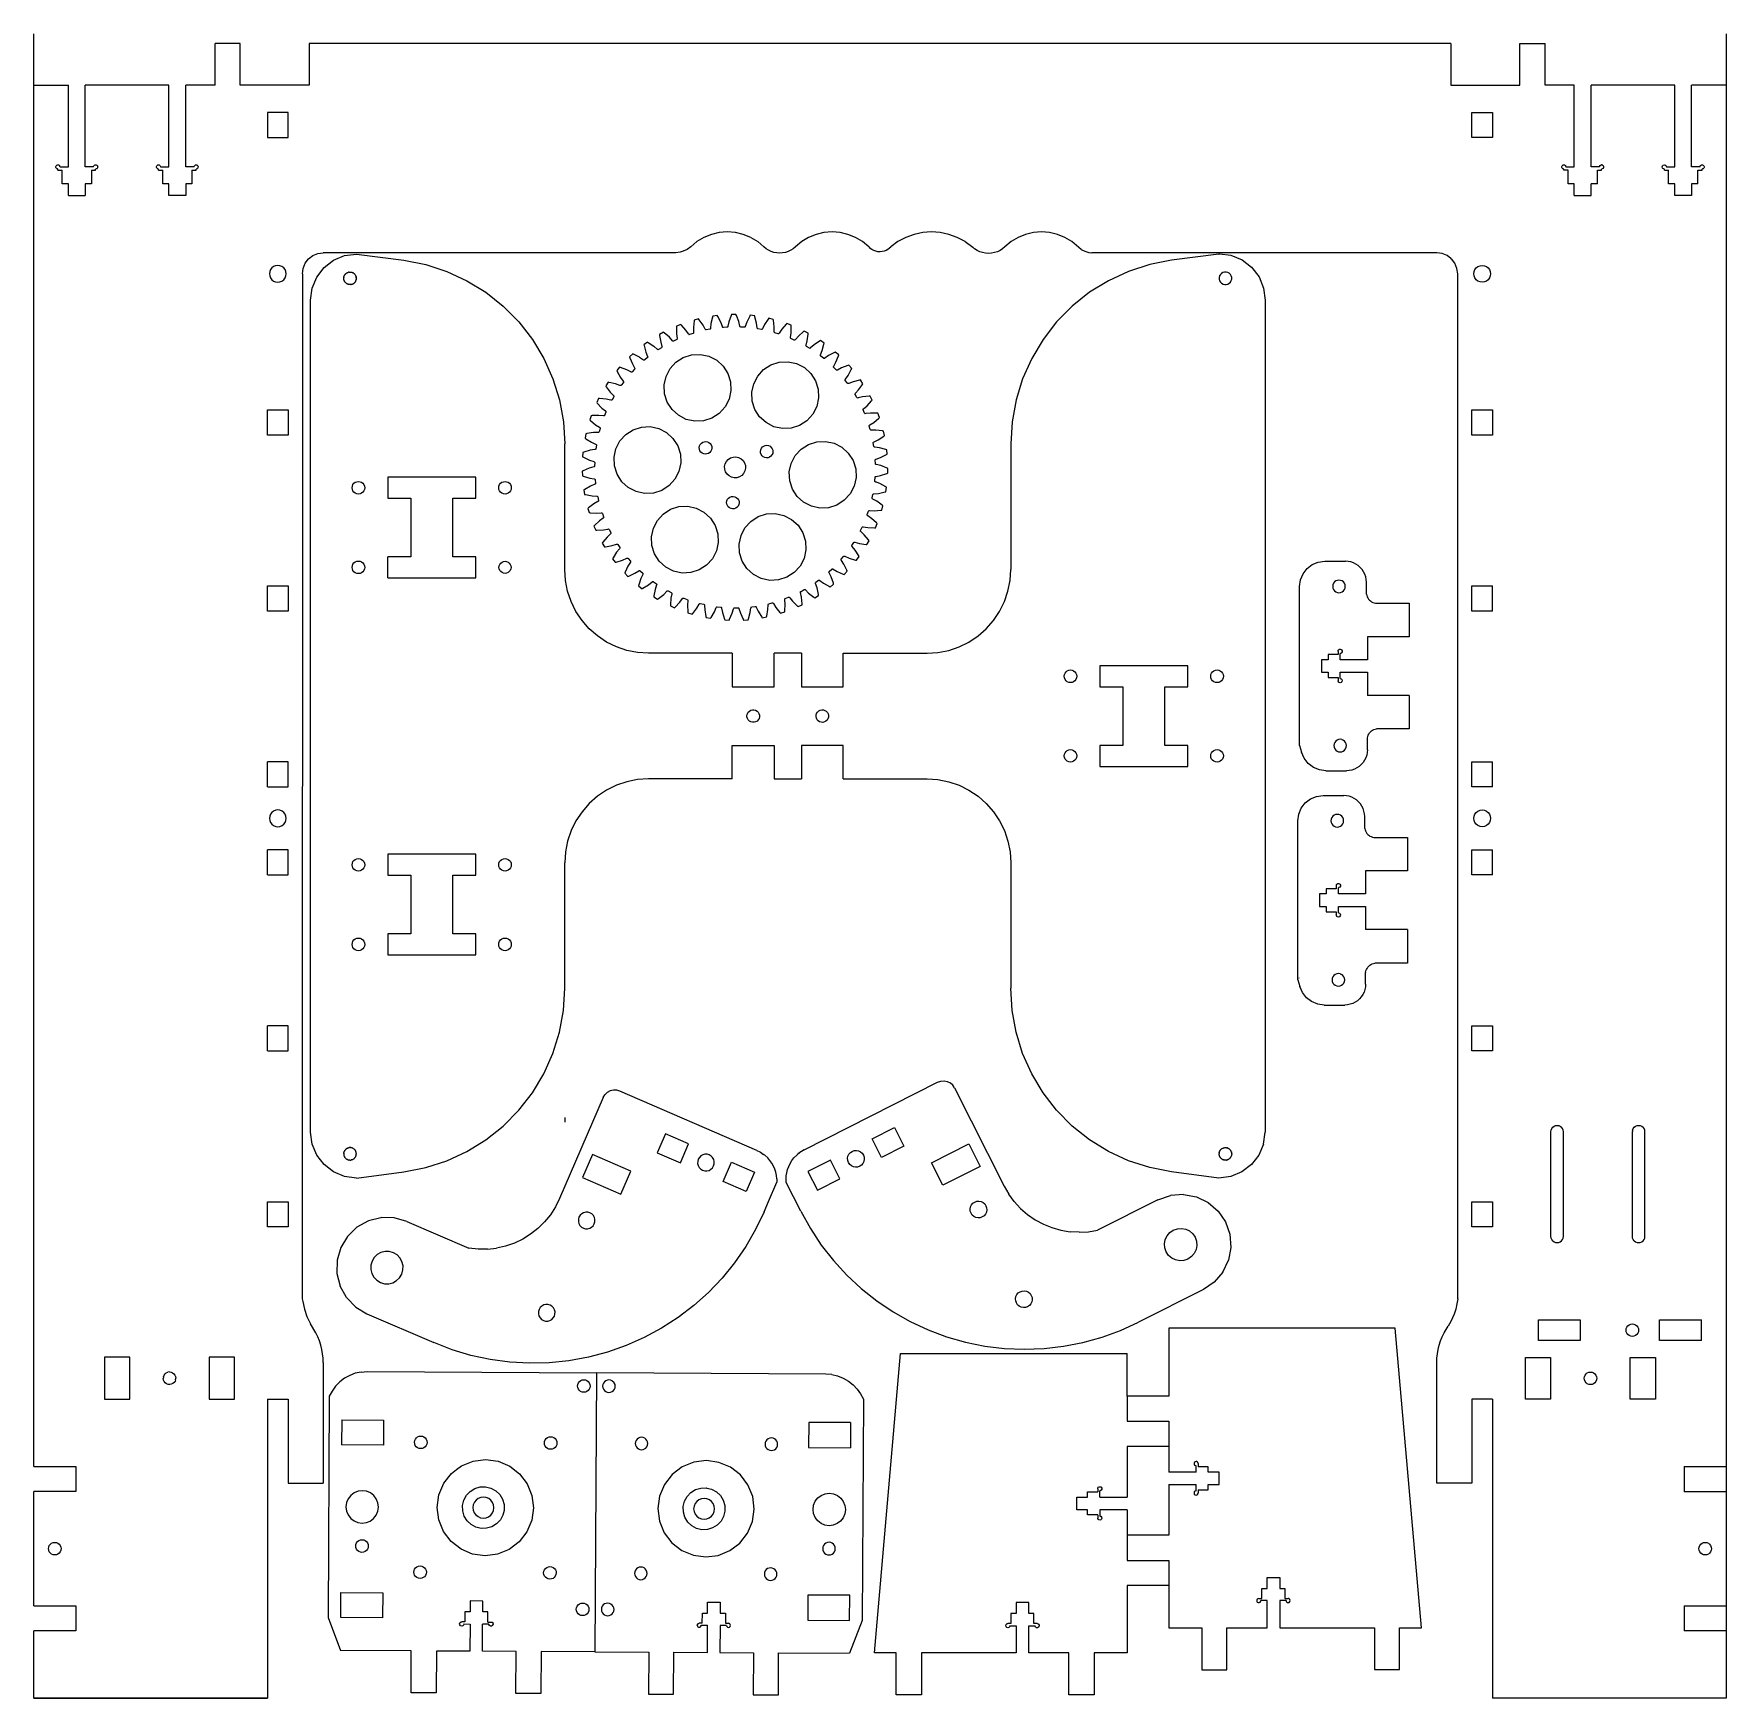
# Model space of a CAD drawing. Extents: x -277 to 127, y -166 to 231.
import ezdxf

# ---------------------------------------------------------------- set-up
doc = ezdxf.new("R2010")
doc.units = 0
doc.layers.get('0').update_dxf_attribs({"linetype": 'CONTINUOUS'})

msp = doc.modelspace()

# ---------------------------------------------------------------- linework, layer by layer
for p, q in [((-276.92, 218.74), (-276.92, 231.01)), ((127.12, 231.01), (127.12, 218.71)), ((-233.67, 218.74), (-233.67, 228.74)), ((-227.67, 228.74), (-233.67, 228.74)), ((-227.67, 218.74), (-227.67, 228.74)), ((-211.17, 228.74), (-211.17, 218.74)), ((61.37, 228.74), (-211.17, 228.74)), ((61.37, 228.74), (61.37, 218.74)), ((77.87, 218.73), (77.87, 228.73)), ((77.87, 228.73), (83.87, 228.73)), ((83.87, 218.73), (83.87, 228.73)), ((-276.93, -110.97), (-276.92, 218.74)), ((-276.92, 218.74), (-268.67, 218.74)), ((-268.67, 199.24), (-268.67, 218.74)), ((-244.67, 218.74), (-264.67, 218.74)), ((-264.67, 199.24), (-264.67, 218.74)), ((-244.67, 199.24), (-244.67, 218.74)), ((-233.67, 218.74), (-240.67, 218.74)), ((-240.67, 199.24), (-240.67, 218.74)), ((-211.17, 218.74), (-227.67, 218.74)), ((61.37, 218.74), (77.87, 218.73)), ((90.87, 218.73), (83.87, 218.73)), ((90.87, 199.23), (90.87, 218.73)), ((94.87, 199.23), (94.87, 218.73)), ((114.87, 218.73), (94.87, 218.73)), ((114.87, 199.23), (114.87, 218.73)), ((118.87, 199.23), (118.87, 218.73)), ((127.12, 218.73), (118.87, 218.73)), ((127.12, 218.73), (127.12, -110.98)), ((-221.17, 212.24), (-221.17, 206.24)), ((-216.17, 212.24), (-221.17, 212.24)), ((-216.17, 206.24), (-216.17, 212.24)), ((66.37, 212.23), (71.37, 212.23)), ((66.37, 206.23), (66.37, 212.23)), ((71.37, 212.23), (71.37, 206.23)), ((-221.17, 206.24), (-216.17, 206.24)), ((71.37, 206.23), (66.37, 206.23)), ((-271.67, 199.24), (-271.65, 199.37)), ((-271.65, 199.11), (-271.67, 199.24)), ((-271.65, 199.37), (-271.6, 199.49)), ((-271.6, 198.99), (-271.65, 199.11)), ((-271.6, 199.49), (-271.52, 199.59)), ((-271.52, 198.89), (-271.6, 198.99)), ((-271.52, 199.59), (-271.42, 199.67)), ((-271.42, 198.81), (-271.52, 198.89)), ((-271.42, 199.67), (-271.3, 199.72)), ((-271.3, 198.76), (-271.42, 198.81)), ((-271.3, 199.72), (-271.17, 199.74)), ((-271.17, 198.74), (-271.3, 198.76)), ((-271.17, 199.74), (-271.04, 199.72)), ((-271.17, 198.44), (-271.17, 198.74)), ((-271.17, 198.44), (-270.17, 198.44)), ((-271.04, 199.72), (-270.92, 199.67)), ((-270.92, 199.67), (-270.82, 199.59)), ((-270.82, 199.59), (-270.74, 199.49)), ((-270.69, 199.37), (-270.74, 199.49)), ((-270.69, 199.37), (-270.67, 199.24)), ((-270.67, 199.24), (-268.67, 199.24)), ((-270.17, 195.24), (-270.17, 198.44)), ((-262.67, 199.24), (-264.67, 199.24)), ((-263.17, 198.44), (-263.17, 195.24)), ((-263.17, 198.44), (-262.17, 198.44)), ((-262.67, 199.24), (-262.65, 199.37)), ((-262.65, 199.37), (-262.6, 199.49)), ((-262.6, 199.49), (-262.52, 199.59)), ((-262.52, 199.59), (-262.42, 199.67)), ((-262.42, 199.67), (-262.3, 199.72)), ((-262.3, 199.72), (-262.17, 199.74)), ((-262.17, 199.74), (-262.04, 199.72)), ((-262.04, 198.76), (-262.17, 198.74)), ((-262.17, 198.44), (-262.17, 198.74)), ((-262.04, 199.72), (-261.92, 199.67)), ((-261.92, 198.81), (-262.04, 198.76)), ((-261.92, 199.67), (-261.82, 199.59)), ((-261.82, 198.89), (-261.92, 198.81)), ((-261.82, 199.59), (-261.74, 199.49)), ((-261.74, 198.99), (-261.82, 198.89)), ((-261.74, 199.49), (-261.69, 199.37)), ((-261.69, 199.11), (-261.74, 198.99)), ((-261.69, 199.37), (-261.67, 199.24)), ((-261.67, 199.24), (-261.69, 199.11)), ((-247.67, 199.24), (-247.65, 199.37)), ((-247.65, 199.11), (-247.67, 199.24)), ((-247.65, 199.37), (-247.6, 199.49)), ((-247.6, 198.99), (-247.65, 199.11)), ((-247.6, 199.49), (-247.52, 199.59)), ((-247.52, 198.89), (-247.6, 198.99)), ((-247.52, 199.59), (-247.42, 199.67)), ((-247.42, 198.81), (-247.52, 198.89)), ((-247.42, 199.67), (-247.3, 199.72)), ((-247.3, 198.76), (-247.42, 198.81)), ((-247.3, 199.72), (-247.17, 199.74)), ((-247.17, 198.74), (-247.3, 198.76)), ((-247.17, 199.74), (-247.04, 199.72)), ((-247.17, 198.44), (-247.17, 198.74)), ((-247.17, 198.44), (-246.17, 198.44)), ((-247.04, 199.72), (-246.92, 199.67)), ((-246.92, 199.67), (-246.82, 199.59)), ((-246.82, 199.59), (-246.74, 199.49)), ((-246.74, 199.49), (-246.69, 199.37)), ((-246.69, 199.37), (-246.67, 199.24)), ((-246.67, 199.24), (-244.67, 199.24)), ((-246.17, 195.24), (-246.17, 198.44)), ((-238.67, 199.24), (-240.67, 199.24)), ((-239.17, 198.44), (-238.17, 198.44)), ((-239.17, 198.44), (-239.17, 195.24)), ((-238.67, 199.24), (-238.65, 199.37)), ((-238.65, 199.37), (-238.6, 199.49)), ((-238.6, 199.49), (-238.52, 199.59)), ((-238.52, 199.59), (-238.42, 199.67)), ((-238.42, 199.67), (-238.3, 199.72)), ((-238.3, 199.72), (-238.17, 199.74)), ((-238.17, 199.74), (-238.04, 199.72)), ((-238.04, 198.76), (-238.17, 198.74)), ((-238.17, 198.44), (-238.17, 198.74)), ((-238.04, 199.72), (-237.92, 199.67)), ((-237.92, 198.81), (-238.04, 198.76)), ((-237.92, 199.67), (-237.82, 199.59)), ((-237.82, 198.89), (-237.92, 198.81)), ((-237.82, 199.59), (-237.74, 199.49)), ((-237.74, 198.99), (-237.82, 198.89)), ((-237.74, 199.49), (-237.69, 199.37)), ((-237.67, 199.11), (-237.74, 198.99)), ((-237.69, 199.37), (-237.67, 199.24)), ((-237.67, 199.11), (-237.67, 199.24)), ((87.87, 199.23), (87.89, 199.36)), ((87.89, 199.11), (87.87, 199.23)), ((87.89, 199.36), (87.94, 199.48)), ((87.94, 198.98), (87.89, 199.11)), ((87.94, 199.48), (88.02, 199.59)), ((88.02, 198.88), (87.94, 198.98)), ((88.02, 199.59), (88.12, 199.67)), ((88.12, 198.8), (88.02, 198.88)), ((88.12, 199.67), (88.24, 199.72)), ((88.24, 198.75), (88.12, 198.8)), ((88.24, 199.72), (88.37, 199.73)), ((88.37, 198.73), (88.24, 198.75)), ((88.37, 199.73), (88.5, 199.72)), ((88.37, 198.43), (88.37, 198.73)), ((89.37, 198.43), (88.37, 198.43)), ((88.5, 199.72), (88.62, 199.67)), ((88.62, 199.67), (88.73, 199.59)), ((88.73, 199.59), (88.81, 199.48)), ((88.86, 199.36), (88.81, 199.48)), ((88.86, 199.36), (88.87, 199.23)), ((88.87, 199.23), (90.87, 199.23)), ((89.37, 195.23), (89.37, 198.43)), ((96.87, 199.23), (94.87, 199.23)), ((96.37, 198.43), (97.37, 198.43)), ((96.37, 195.23), (96.37, 198.43)), ((96.87, 199.23), (96.89, 199.36)), ((96.89, 199.36), (97.02, 199.59)), ((97.02, 199.59), (97.24, 199.72)), ((97.24, 199.72), (97.37, 199.73)), ((97.5, 199.72), (97.37, 199.73)), ((97.5, 198.75), (97.37, 198.73)), ((97.37, 198.43), (97.37, 198.73)), ((97.5, 199.72), (97.73, 199.59)), ((97.73, 198.88), (97.5, 198.75)), ((97.73, 199.59), (97.86, 199.36)), ((97.86, 199.11), (97.73, 198.88)), ((97.86, 199.36), (97.86, 199.11)), ((111.87, 199.23), (111.94, 199.48)), ((111.94, 198.98), (111.87, 199.23)), ((111.94, 199.48), (112.12, 199.67)), ((112.02, 198.88), (111.94, 198.98)), ((112.24, 198.75), (112.02, 198.88)), ((112.12, 199.67), (112.37, 199.73)), ((112.37, 198.73), (112.24, 198.75)), ((112.37, 199.73), (112.5, 199.72)), ((112.37, 198.43), (112.37, 198.73)), ((112.37, 198.43), (113.37, 198.43)), ((112.5, 199.72), (112.73, 199.59)), ((112.73, 199.59), (112.81, 199.48)), ((112.81, 199.48), (112.87, 199.23)), ((112.87, 199.23), (114.87, 199.23)), ((113.37, 195.23), (113.37, 198.43)), ((120.87, 199.23), (118.87, 199.23)), ((120.37, 195.23), (120.37, 198.43)), ((120.37, 198.43), (121.37, 198.43)), ((120.87, 199.23), (120.89, 199.36)), ((120.89, 199.36), (120.94, 199.48)), ((120.94, 199.48), (121.02, 199.59)), ((121.02, 199.59), (121.12, 199.67)), ((121.12, 199.67), (121.24, 199.72)), ((121.24, 199.72), (121.37, 199.73)), ((121.37, 199.73), (121.5, 199.72)), ((121.5, 198.75), (121.37, 198.73)), ((121.37, 198.43), (121.37, 198.73)), ((121.5, 199.72), (121.62, 199.67)), ((121.62, 198.8), (121.5, 198.75)), ((121.62, 199.67), (121.73, 199.59)), ((121.73, 198.88), (121.62, 198.8)), ((121.73, 199.59), (121.81, 199.48)), ((121.81, 198.98), (121.73, 198.88)), ((121.81, 199.48), (121.86, 199.36)), ((121.86, 199.1), (121.81, 198.98)), ((121.86, 199.36), (121.87, 199.23)), ((121.87, 199.23), (121.86, 199.1)), ((-268.67, 195.24), (-270.17, 195.24)), ((-268.67, 192.4), (-268.67, 195.24)), ((-264.67, 195.24), (-264.67, 192.4)), ((-263.17, 195.24), (-264.67, 195.24)), ((-244.67, 195.24), (-246.17, 195.24)), ((-244.67, 192.4), (-244.67, 195.24)), ((-239.17, 195.24), (-240.67, 195.24)), ((-240.67, 195.24), (-240.67, 192.4)), ((90.87, 195.23), (89.37, 195.23)), ((90.87, 192.39), (90.87, 195.23)), ((94.87, 192.39), (94.87, 195.23)), ((96.37, 195.23), (94.87, 195.23)), ((114.87, 195.23), (113.37, 195.23)), ((114.87, 192.39), (114.87, 195.23)), ((120.37, 195.23), (118.87, 195.23)), ((118.87, 195.23), (118.87, 192.39)), ((-268.67, 192.4), (-264.67, 192.4)), ((-240.67, 192.4), (-244.67, 192.4)), ((90.87, 192.39), (94.87, 192.39)), ((118.87, 192.39), (114.87, 192.39)), ((-116.95, 182.42), (-118.6, 181.42)), ((-115.16, 183.15), (-116.95, 182.42)), ((-113.28, 183.59), (-115.16, 183.15)), ((-111.36, 183.74), (-113.28, 183.59)), ((-109.43, 183.59), (-111.36, 183.74)), ((-107.55, 183.15), (-109.43, 183.59)), ((-105.77, 182.42), (-107.55, 183.15)), ((-105.77, 182.42), (-104.11, 181.42)), ((-91.95, 182.42), (-93.6, 181.42)), ((-90.16, 183.15), (-91.95, 182.42)), ((-88.28, 183.59), (-90.16, 183.15)), ((-86.36, 183.74), (-88.28, 183.59)), ((-84.43, 183.59), (-86.36, 183.74)), ((-82.55, 183.14), (-84.43, 183.59)), ((-80.77, 182.42), (-82.55, 183.14)), ((-79.11, 181.42), (-80.77, 182.42)), ((-68.76, 182.43), (-70.63, 181.44)), ((-66.78, 183.15), (-68.76, 182.43)), ((-64.71, 183.59), (-66.78, 183.15)), ((-62.61, 183.74), (-64.71, 183.59)), ((-60.5, 183.59), (-62.61, 183.74)), ((-58.43, 183.15), (-60.5, 183.59)), ((-56.45, 182.43), (-58.43, 183.15)), ((-54.59, 181.44), (-56.45, 182.43)), ((-41.95, 182.42), (-43.6, 181.42)), ((-40.16, 183.14), (-41.95, 182.42)), ((-38.28, 183.59), (-40.16, 183.14)), ((-36.36, 183.74), (-38.28, 183.59)), ((-34.43, 183.59), (-36.36, 183.74)), ((-32.55, 183.14), (-34.43, 183.59)), ((-30.77, 182.42), (-32.55, 183.14)), ((-29.11, 181.42), (-30.77, 182.42)), ((-211.36, 177.27), (-210.32, 178.07)), ((-210.32, 178.07), (-209.12, 178.57)), ((-209.12, 178.57), (-207.82, 178.74)), ((-123.65, 178.75), (-207.82, 178.74)), ((-205.37, 176.98), (-202.72, 178.08)), ((-202.72, 178.08), (-199.88, 178.45)), ((-199.88, 178.45), (-188.56, 176.95)), ((-122.59, 178.91), (-123.65, 178.75)), ((-121.91, 179.11), (-122.59, 178.91)), ((-120.95, 179.57), (-121.91, 179.11)), ((-120.08, 180.19), (-120.95, 179.57)), ((-118.6, 181.42), (-120.08, 180.19)), ((-102.63, 180.19), (-104.11, 181.42)), ((-102.1, 179.73), (-102.63, 180.19)), ((-101.52, 179.35), (-102.1, 179.73)), ((-100.89, 179.05), (-101.52, 179.35)), ((-100.23, 178.83), (-100.89, 179.05)), ((-99.55, 178.7), (-100.23, 178.83)), ((-98.86, 178.65), (-99.55, 178.7)), ((-98.16, 178.7), (-98.86, 178.65)), ((-97.48, 178.83), (-98.16, 178.7)), ((-96.82, 179.05), (-97.48, 178.83)), ((-96.19, 179.35), (-96.82, 179.05)), ((-95.61, 179.73), (-96.19, 179.35)), ((-95.08, 180.19), (-95.61, 179.73)), ((-93.6, 181.42), (-95.08, 180.19)), ((-77.59, 180.15), (-79.11, 181.42)), ((-77.59, 180.15), (-77.23, 179.79)), ((-76.82, 179.5), (-77.23, 179.79)), ((-76.38, 179.26), (-76.82, 179.5)), ((-75.9, 179.1), (-76.38, 179.26)), ((-75.4, 179), (-75.9, 179.1)), ((-74.9, 178.97), (-75.4, 179)), ((-74.4, 179.02), (-74.9, 178.97)), ((-73.91, 179.14), (-74.4, 179.02)), ((-73.44, 179.33), (-73.91, 179.14)), ((-73.07, 179.51), (-73.44, 179.33)), ((-73, 179.58), (-73.07, 179.51)), ((-73, 179.58), (-72.34, 180.2)), ((-70.63, 181.44), (-72.34, 180.2)), ((-54.59, 181.44), (-52.74, 180.07)), ((-52.33, 179.72), (-52.74, 180.07)), ((-51.73, 179.33), (-52.33, 179.72)), ((-51.08, 179.01), (-51.73, 179.33)), ((-50.4, 178.79), (-51.08, 179.01)), ((-49.7, 178.65), (-50.4, 178.79)), ((-48.98, 178.6), (-49.7, 178.65)), ((-48.26, 178.65), (-48.98, 178.6)), ((-47.56, 178.79), (-48.26, 178.65)), ((-46.88, 179.01), (-47.56, 178.79)), ((-46.23, 179.33), (-46.88, 179.01)), ((-45.63, 179.72), (-46.23, 179.33)), ((-45.08, 180.19), (-45.63, 179.72)), ((-43.6, 181.42), (-45.08, 180.19)), ((-26.85, 179.56), (-29.11, 181.42)), ((-26.85, 179.56), (-25.97, 179.11)), ((-25.97, 179.11), (-25.02, 178.83)), ((-25.02, 178.83), (-24.36, 178.74)), ((58.02, 178.74), (-24.36, 178.74)), ((6.02, 178.45), (-5.3, 176.95)), ((6.02, 178.45), (6.25, 178.48)), ((6.25, 178.48), (8.88, 178.14)), ((8.88, 178.14), (11.54, 177.03)), ((59.32, 178.56), (58.02, 178.74)), ((60.52, 178.07), (59.32, 178.56)), ((61.37, 177.42), (60.52, 178.07)), ((-220.61, 174.26), (-220.68, 173.74)), ((-220.41, 174.74), (-220.61, 174.26)), ((-220.1, 175.15), (-220.41, 174.74)), ((-219.68, 175.47), (-220.1, 175.15)), ((-219.2, 175.67), (-219.68, 175.47)), ((-218.68, 175.74), (-219.2, 175.67)), ((-218.16, 175.67), (-218.68, 175.74)), ((-217.68, 175.47), (-218.16, 175.67)), ((-217.27, 175.15), (-217.68, 175.47)), ((-216.95, 174.74), (-217.27, 175.15)), ((-216.75, 174.26), (-216.95, 174.74)), ((-216.68, 173.74), (-216.75, 174.26)), ((-212.82, 173.74), (-212.65, 175.03)), ((-212.65, 175.03), (-212.15, 176.24)), ((-212.15, 176.24), (-211.36, 177.27)), ((-209.4, 172.96), (-207.65, 175.23)), ((-207.65, 175.23), (-205.37, 176.98)), ((-202.47, 173.73), (-202.41, 173.78)), ((-202.41, 173.78), (-202.36, 173.83)), ((-202.38, 173.81), (-202.33, 173.85)), ((-202.36, 173.83), (-202.33, 173.85)), ((-202.33, 173.85), (-202.3, 173.87)), ((-202.3, 173.87), (-202.25, 173.9)), ((-202.25, 173.9), (-202.18, 173.96)), ((-202.18, 173.96), (-202.13, 173.98)), ((-202.13, 173.98), (-202.1, 173.99)), ((-202.1, 173.99), (-202.05, 174.02)), ((-202.05, 174.02), (-202.01, 174.04)), ((-202.01, 174.04), (-201.95, 174.06)), ((-201.95, 174.06), (-201.9, 174.07)), ((-201.9, 174.07), (-201.82, 174.11)), ((-201.82, 174.11), (-201.79, 174.11)), ((-201.66, 174.13), (-201.79, 174.11)), ((-201.66, 174.13), (-201.61, 174.14)), ((-201.61, 174.14), (-201.55, 174.15)), ((-201.55, 174.15), (-201.52, 174.14)), ((-201.52, 174.14), (-201.43, 174.16)), ((-201.43, 174.16), (-201.33, 174.14)), ((-201.33, 174.14), (-201.29, 174.14)), ((-201.29, 174.14), (-201.22, 174.14)), ((-201.22, 174.14), (-201.18, 174.13)), ((-201.18, 174.13), (-201.13, 174.12)), ((-201.13, 174.12), (-201.04, 174.1)), ((-200.89, 174.05), (-201.04, 174.1)), ((-200.89, 174.05), (-200.84, 174.04)), ((-200.84, 174.04), (-200.81, 174.02)), ((-200.81, 174.02), (-200.77, 174)), ((-200.77, 174), (-200.68, 173.95)), ((-200.55, 173.86), (-200.68, 173.95)), ((-200.55, 173.86), (-200.51, 173.84)), ((-200.51, 173.84), (-200.48, 173.81)), ((-200.48, 173.81), (-200.44, 173.77)), ((-200.44, 173.77), (-200.37, 173.72)), ((-188.56, 176.95), (-183.36, 175.93)), ((-183.36, 175.93), (-178.32, 174.31)), ((-178.32, 174.31), (-173.51, 172.09)), ((-15.54, 174.31), (-20.35, 172.09)), ((-10.5, 175.93), (-15.54, 174.31)), ((-5.3, 176.95), (-10.5, 175.93)), ((6.65, 173.84), (6.37, 173.56)), ((6.98, 174.04), (6.65, 173.84)), ((7.36, 174.14), (6.98, 174.04)), ((7.75, 174.15), (7.36, 174.14)), ((8.13, 174.05), (7.75, 174.15)), ((8.47, 173.86), (8.13, 174.05)), ((8.75, 173.58), (8.47, 173.86)), ((11.54, 177.03), (13.83, 175.28)), ((13.83, 175.28), (15.59, 172.99)), ((61.37, 177.42), (61.56, 177.27)), ((61.37, 177.42), (61.37, 177.27)), ((61.37, 177.27), (61.56, 177.27)), ((62.35, 176.24), (61.56, 177.27)), ((62.85, 175.03), (62.35, 176.24)), ((63.02, 173.74), (62.85, 175.03)), ((66.87, 173.74), (66.94, 174.25)), ((66.94, 174.25), (67.14, 174.74)), ((67.14, 174.74), (67.46, 175.15)), ((67.46, 175.15), (67.87, 175.47)), ((67.87, 175.47), (68.36, 175.67)), ((68.36, 175.67), (68.87, 175.74)), ((68.87, 175.74), (69.39, 175.67)), ((69.39, 175.67), (69.87, 175.47)), ((69.87, 175.47), (70.29, 175.15)), ((70.29, 175.15), (70.61, 174.74)), ((70.61, 174.74), (70.81, 174.25)), ((70.81, 174.25), (70.87, 173.74)), ((-220.68, 173.74), (-220.61, 173.22)), ((-220.61, 173.22), (-220.41, 172.74)), ((-220.41, 172.74), (-220.1, 172.33)), ((-220.1, 172.33), (-219.68, 172.01)), ((-219.68, 172.01), (-219.2, 171.81)), ((-219.2, 171.81), (-218.68, 171.74)), ((-218.68, 171.74), (-218.16, 171.81)), ((-218.16, 171.81), (-217.68, 172.01)), ((-217.68, 172.01), (-217.27, 172.33)), ((-217.27, 172.33), (-216.95, 172.74)), ((-216.95, 172.74), (-216.75, 173.22)), ((-216.75, 173.22), (-216.68, 173.74)), ((-212.82, 173.74), (-212.83, -70.93)), ((-210.87, 167.46), (-210.49, 170.31)), ((-210.49, 170.31), (-209.4, 172.96)), ((-202.93, 172.69), (-202.92, 172.76)), ((-202.93, 172.66), (-202.93, 172.69)), ((-202.92, 172.6), (-202.93, 172.66)), ((-202.92, 172.86), (-202.9, 172.9)), ((-202.92, 172.86), (-202.92, 172.76)), ((-202.92, 172.57), (-202.92, 172.6)), ((-202.92, 172.52), (-202.92, 172.57)), ((-202.92, 172.48), (-202.92, 172.52)), ((-202.91, 172.43), (-202.92, 172.48)), ((-202.9, 172.41), (-202.92, 172.48)), ((-202.89, 172.37), (-202.91, 172.43)), ((-202.9, 172.9), (-202.89, 172.96)), ((-202.89, 172.96), (-202.88, 173.04)), ((-202.88, 172.27), (-202.89, 172.37)), ((-202.88, 173.07), (-202.84, 173.15)), ((-202.88, 173.04), (-202.88, 173.07)), ((-202.87, 172.24), (-202.88, 172.27)), ((-202.84, 172.17), (-202.87, 172.24)), ((-202.84, 173.15), (-202.82, 173.2)), ((-202.82, 172.1), (-202.84, 172.17)), ((-202.83, 173.18), (-202.81, 173.24)), ((-202.82, 173.2), (-202.81, 173.24)), ((-202.8, 172.06), (-202.82, 172.1)), ((-202.79, 172.03), (-202.82, 172.1)), ((-202.81, 173.24), (-202.79, 173.28)), ((-202.77, 171.99), (-202.8, 172.06)), ((-202.79, 173.28), (-202.77, 173.33)), ((-202.77, 173.33), (-202.73, 173.41)), ((-202.73, 171.91), (-202.77, 171.99)), ((-202.73, 173.41), (-202.66, 173.49)), ((-202.71, 171.89), (-202.73, 171.91)), ((-202.67, 171.83), (-202.71, 171.89)), ((-202.65, 171.79), (-202.67, 171.83)), ((-202.66, 173.49), (-202.63, 173.54)), ((-202.65, 173.52), (-202.61, 173.58)), ((-202.63, 171.75), (-202.65, 171.79)), ((-202.63, 173.54), (-202.61, 173.58)), ((-202.6, 171.72), (-202.63, 171.75)), ((-202.58, 171.7), (-202.63, 171.75)), ((-202.61, 173.58), (-202.58, 173.61)), ((-202.55, 171.67), (-202.6, 171.72)), ((-202.58, 173.61), (-202.55, 173.65)), ((-202.55, 173.65), (-202.49, 173.72)), ((-202.49, 171.6), (-202.55, 171.67)), ((-202.49, 173.72), (-202.47, 173.73)), ((-202.42, 171.54), (-202.49, 171.6)), ((-202.42, 171.54), (-202.38, 171.5)), ((-202.35, 171.48), (-202.4, 171.52)), ((-202.38, 171.5), (-202.35, 171.48)), ((-202.31, 171.45), (-202.35, 171.48)), ((-202.31, 171.45), (-202.26, 171.42)), ((-202.18, 171.36), (-202.26, 171.42)), ((-202.1, 171.32), (-202.18, 171.36)), ((-202.05, 171.29), (-202.1, 171.32)), ((-202.05, 171.29), (-202.02, 171.28)), ((-201.95, 171.26), (-202.02, 171.28)), ((-201.92, 171.25), (-201.95, 171.26)), ((-201.82, 171.21), (-201.92, 171.25)), ((-201.73, 171.2), (-201.82, 171.21)), ((-201.68, 171.18), (-201.73, 171.2)), ((-201.68, 171.18), (-201.64, 171.17)), ((-201.59, 171.17), (-201.64, 171.17)), ((-201.59, 171.17), (-201.53, 171.17)), ((-201.43, 171.16), (-201.53, 171.17)), ((-201.34, 171.17), (-201.43, 171.16)), ((-201.31, 171.17), (-201.34, 171.17)), ((-201.25, 171.17), (-201.31, 171.17)), ((-201.25, 171.17), (-201.2, 171.18)), ((-201.15, 171.19), (-201.2, 171.18)), ((-201.04, 171.21), (-201.15, 171.19)), ((-200.96, 171.24), (-201.04, 171.21)), ((-200.96, 171.24), (-200.91, 171.26)), ((-200.91, 171.26), (-200.87, 171.27)), ((-200.81, 171.3), (-200.87, 171.27)), ((-200.87, 171.27), (-200.83, 171.29)), ((-200.83, 171.29), (-200.78, 171.32)), ((-200.78, 171.32), (-200.68, 171.36)), ((-200.61, 171.41), (-200.68, 171.36)), ((-200.61, 171.41), (-200.56, 171.44)), ((-200.56, 171.44), (-200.53, 171.46)), ((-200.53, 171.46), (-200.5, 171.49)), ((-200.5, 171.49), (-200.45, 171.53)), ((-200.37, 171.6), (-200.45, 171.53)), ((-200.37, 173.72), (-200.35, 173.7)), ((-200.31, 171.66), (-200.37, 171.6)), ((-200.35, 173.7), (-200.27, 173.59)), ((-200.31, 171.66), (-200.27, 171.71)), ((-200.25, 171.73), (-200.29, 171.69)), ((-200.23, 173.55), (-200.27, 173.59)), ((-200.27, 171.71), (-200.25, 171.73)), ((-200.21, 171.79), (-200.25, 171.73)), ((-200.25, 171.73), (-200.23, 171.77)), ((-200.21, 173.52), (-200.23, 173.55)), ((-200.19, 171.82), (-200.23, 171.77)), ((-200.21, 173.52), (-200.19, 173.48)), ((-200.13, 173.41), (-200.19, 173.48)), ((-200.13, 171.91), (-200.19, 171.82)), ((-200.13, 173.41), (-200.1, 173.34)), ((-200.1, 171.99), (-200.13, 171.91)), ((-200.09, 173.31), (-200.1, 173.34)), ((-200.07, 172.04), (-200.1, 171.99)), ((-200.06, 173.26), (-200.09, 173.31)), ((-200.07, 172.04), (-200.05, 172.07)), ((-200.04, 173.22), (-200.06, 173.26)), ((-200.05, 172.07), (-200.04, 172.11)), ((-200.03, 173.18), (-200.04, 173.22)), ((-200.04, 172.11), (-200.02, 172.17)), ((-200.02, 173.13), (-200.03, 173.18)), ((-200, 173.1), (-200.02, 173.13)), ((-199.98, 172.27), (-200.02, 172.17)), ((-200, 173.1), (-199.98, 173.04)), ((-199.98, 173.04), (-199.97, 172.98)), ((-199.97, 172.36), (-199.98, 172.27)), ((-199.97, 172.94), (-199.97, 172.98)), ((-199.97, 172.98), (-199.96, 172.91)), ((-199.95, 172.88), (-199.97, 172.94)), ((-199.95, 172.41), (-199.97, 172.36)), ((-199.96, 172.91), (-199.94, 172.84)), ((-199.94, 172.84), (-199.95, 172.88)), ((-199.94, 172.52), (-199.95, 172.45)), ((-199.95, 172.45), (-199.94, 172.49)), ((-199.95, 172.41), (-199.95, 172.45)), ((-199.94, 172.8), (-199.94, 172.84)), ((-199.94, 172.75), (-199.94, 172.8)), ((-199.93, 172.7), (-199.94, 172.75)), ((-199.93, 172.66), (-199.94, 172.55)), ((-199.94, 172.55), (-199.94, 172.49)), ((-199.93, 172.66), (-199.93, 172.7)), ((-173.51, 172.09), (-169, 169.31)), ((-20.35, 172.09), (-24.86, 169.31)), ((6.18, 173.22), (6.08, 172.84)), ((6.08, 172.84), (6.08, 172.45)), ((6.08, 172.45), (6.19, 172.07)), ((6.37, 173.56), (6.18, 173.22)), ((6.19, 172.07), (6.39, 171.73)), ((6.39, 171.73), (6.67, 171.46)), ((6.67, 171.46), (7.01, 171.27)), ((7.01, 171.27), (7.39, 171.17)), ((7.39, 171.17), (7.78, 171.17)), ((7.78, 171.17), (8.16, 171.28)), ((8.16, 171.28), (8.49, 171.48)), ((8.49, 171.48), (8.77, 171.75)), ((8.95, 173.24), (8.75, 173.58)), ((8.77, 171.75), (8.96, 172.1)), ((9.06, 172.87), (8.95, 173.24)), ((8.96, 172.1), (9.06, 172.48)), ((9.06, 172.48), (9.06, 172.87)), ((15.59, 172.99), (16.69, 170.32)), ((16.69, 170.32), (17.07, 167.46)), ((63.02, -70.94), (63.02, 173.74)), ((66.94, 173.22), (66.87, 173.74)), ((67.14, 172.74), (66.94, 173.22)), ((67.46, 172.32), (67.14, 172.74)), ((67.87, 172), (67.46, 172.32)), ((68.36, 171.8), (67.87, 172)), ((68.87, 171.74), (68.36, 171.8)), ((69.39, 171.8), (68.87, 171.74)), ((69.87, 172), (69.39, 171.8)), ((70.29, 172.32), (69.87, 172)), ((70.61, 172.74), (70.29, 172.32)), ((70.81, 173.22), (70.61, 172.74)), ((70.87, 173.74), (70.81, 173.22)), ((-210.92, 167.46), (-210.92, -31.15)), ((-210.87, 167.46), (-210.92, 167.46)), ((-169, 169.31), (-164.85, 166.01)), ((-164.85, 166.01), (-161.13, 162.25)), ((-29.01, 166.01), (-32.73, 162.25)), ((-24.86, 169.31), (-29.01, 166.01)), ((17.07, 167.46), (17.07, -31.15)), ((-161.13, 162.25), (-157.89, 158.06)), ((-122.49, 161.63), (-123.49, 161.23)), ((-122.33, 161.47), (-122.49, 161.63)), ((-119.28, 162.47), (-119.43, 160.88)), ((-119.24, 162.69), (-119.28, 162.47)), ((-118.2, 162.96), (-119.24, 162.69)), ((-118.06, 162.78), (-118.2, 162.96)), ((-117.15, 161.47), (-118.06, 162.78)), ((-115.26, 161.85), (-115.37, 160.75)), ((-114.91, 163.4), (-115.26, 161.85)), ((-114.84, 163.62), (-114.91, 163.4)), ((-113.78, 163.76), (-114.84, 163.62)), ((-113.66, 163.57), (-113.78, 163.76)), ((-112.92, 162.16), (-113.66, 163.57)), ((-112.52, 161.12), (-112.92, 162.16)), ((-111, 162.29), (-111.24, 161.21)), ((-110.46, 163.79), (-111, 162.29)), ((-110.37, 164), (-110.46, 163.79)), ((-109.3, 164.01), (-110.37, 164)), ((-109.2, 163.8), (-109.3, 164.01)), ((-108.64, 162.31), (-109.2, 163.8)), ((-108.37, 161.24), (-108.64, 162.31)), ((-106.71, 162.21), (-107.09, 161.17)), ((-105.99, 163.64), (-106.71, 162.21)), ((-105.88, 163.83), (-105.99, 163.64)), ((-104.82, 163.71), (-105.88, 163.83)), ((-104.75, 163.49), (-104.82, 163.71)), ((-104.37, 161.94), (-104.75, 163.49)), ((-104.24, 160.84), (-104.37, 161.94)), ((-101.58, 162.93), (-102.47, 161.6)), ((-101.44, 163.11), (-101.58, 162.93)), ((-100.4, 162.86), (-101.44, 163.11)), ((-100.36, 162.63), (-100.4, 162.86)), ((-100.18, 161.05), (-100.36, 162.63)), ((-97.29, 161.69), (-98.34, 160.48)), ((-97.13, 161.85), (-97.29, 161.69)), ((-96.13, 161.47), (-97.13, 161.85)), ((-32.73, 162.25), (-35.97, 158.06)), ((-157.89, 158.06), (-155.17, 153.52)), ((-126.59, 159.77), (-127.52, 159.26)), ((-127.52, 159.26), (-127.51, 159.03)), ((-127.51, 159.03), (-127.27, 157.45)), ((-126.59, 159.77), (-126.4, 159.63)), ((-125.2, 158.59), (-126.4, 159.63)), ((-124.46, 157.77), (-125.2, 158.59)), ((-124.39, 157.68), (-124.46, 157.77)), ((-124.28, 157.65), (-124.39, 157.68)), ((-124.17, 157.67), (-124.28, 157.65)), ((-123.41, 158.03), (-124.17, 157.67)), ((-123.49, 161.23), (-123.5, 161)), ((-123.5, 161), (-123.46, 159.41)), ((-123.46, 159.41), (-123.3, 158.31)), ((-123.32, 158.1), (-123.41, 158.03)), ((-123.28, 158.2), (-123.32, 158.1)), ((-123.3, 158.31), (-123.28, 158.2)), ((-121.26, 160.28), (-122.33, 161.47)), ((-120.63, 159.37), (-121.26, 160.28)), ((-120.57, 159.28), (-120.63, 159.37)), ((-120.57, 159.28), (-120.47, 159.23)), ((-120.35, 159.24), (-120.47, 159.23)), ((-119.55, 159.5), (-120.35, 159.24)), ((-119.46, 159.56), (-119.55, 159.5)), ((-119.4, 159.66), (-119.46, 159.56)), ((-119.43, 160.88), (-119.41, 159.77)), ((-119.41, 159.77), (-119.4, 159.66)), ((-116.63, 160.5), (-117.15, 161.47)), ((-116.58, 160.4), (-116.63, 160.5)), ((-116.49, 160.34), (-116.58, 160.4)), ((-116.37, 160.33), (-116.49, 160.34)), ((-115.55, 160.5), (-116.37, 160.33)), ((-115.44, 160.54), (-115.55, 160.5)), ((-115.38, 160.63), (-115.44, 160.54)), ((-115.37, 160.75), (-115.38, 160.63)), ((-112.49, 161.02), (-112.52, 161.12)), ((-112.4, 160.95), (-112.49, 161.02)), ((-112.29, 160.93), (-112.4, 160.95)), ((-111.45, 160.99), (-112.29, 160.93)), ((-111.34, 161.02), (-111.45, 160.99)), ((-111.27, 161.1), (-111.34, 161.02)), ((-111.24, 161.21), (-111.27, 161.1)), ((-108.35, 161.13), (-108.37, 161.24)), ((-108.27, 161.05), (-108.35, 161.13)), ((-108.16, 161.02), (-108.27, 161.05)), ((-107.32, 160.97), (-108.16, 161.02)), ((-107.21, 160.99), (-107.32, 160.97)), ((-107.13, 161.07), (-107.21, 160.99)), ((-107.09, 161.17), (-107.13, 161.07)), ((-104.23, 160.73), (-104.24, 160.84)), ((-104.16, 160.64), (-104.23, 160.73)), ((-104.06, 160.6), (-104.16, 160.64)), ((-103.23, 160.45), (-104.06, 160.6)), ((-103.12, 160.46), (-103.23, 160.45)), ((-103.02, 160.52), (-103.12, 160.46)), ((-102.97, 160.62), (-103.02, 160.52)), ((-102.47, 161.6), (-102.97, 160.62)), ((-100.19, 159.83), (-100.18, 159.94)), ((-100.13, 159.73), (-100.19, 159.83)), ((-100.18, 159.94), (-100.18, 161.05)), ((-100.04, 159.68), (-100.13, 159.73)), ((-99.23, 159.43), (-100.04, 159.68)), ((-99.12, 159.42), (-99.23, 159.43)), ((-99.02, 159.47), (-99.12, 159.42)), ((-98.96, 159.57), (-99.02, 159.47)), ((-98.34, 160.48), (-98.96, 159.57)), ((-96.29, 158.44), (-96.27, 158.55)), ((-96.24, 158.34), (-96.29, 158.44)), ((-96.27, 158.55), (-96.13, 159.65)), ((-96.16, 158.27), (-96.24, 158.34)), ((-95.39, 157.92), (-96.16, 158.27)), ((-96.12, 161.24), (-96.13, 161.47)), ((-96.13, 159.65), (-96.12, 161.24)), ((-95.28, 157.9), (-95.39, 157.92)), ((-95.17, 157.94), (-95.28, 157.9)), ((-95.1, 158.03), (-95.17, 157.94)), ((-94.37, 158.86), (-95.1, 158.03)), ((-93.19, 159.93), (-94.37, 158.86)), ((-93.01, 160.07), (-93.19, 159.93)), ((-92.06, 159.57), (-93.01, 160.07)), ((-92.56, 156.69), (-92.28, 157.76)), ((-92.28, 157.76), (-92.07, 159.34)), ((-92.07, 159.34), (-92.06, 159.57)), ((-89.33, 157.67), (-90.64, 156.76)), ((-89.13, 157.79), (-89.33, 157.67)), ((-88.25, 157.18), (-89.13, 157.79)), ((-35.97, 158.06), (-38.69, 153.52)), ((-133.94, 154.63), (-134.72, 153.91)), ((-134.72, 153.91), (-134.65, 153.69)), ((-134.65, 153.69), (-134.03, 152.22)), ((-133.73, 154.54), (-133.94, 154.63)), ((-132.3, 153.82), (-133.73, 154.54)), ((-132.3, 153.82), (-131.38, 153.21)), ((-130.42, 157.43), (-131.29, 156.8)), ((-131.29, 156.8), (-131.24, 156.58)), ((-131.24, 156.58), (-130.81, 155.04)), ((-130.43, 153.72), (-131.08, 153.18)), ((-130.81, 155.04), (-130.39, 154.02)), ((-130.36, 153.81), (-130.43, 153.72)), ((-130.42, 157.43), (-130.22, 157.31)), ((-130.39, 154.02), (-130.35, 153.92)), ((-130.35, 153.92), (-130.36, 153.81)), ((-130.22, 157.31), (-128.9, 156.42)), ((-128.06, 155.7), (-128.9, 156.42)), ((-127.98, 155.63), (-128.06, 155.7)), ((-127.87, 155.6), (-127.98, 155.63)), ((-127.76, 155.64), (-127.87, 155.6)), ((-127.05, 156.09), (-127.76, 155.64)), ((-127.27, 157.45), (-126.98, 156.39)), ((-126.97, 156.17), (-127.05, 156.09)), ((-126.98, 156.39), (-126.95, 156.28)), ((-126.95, 156.28), (-126.97, 156.17)), ((-123.62, 152.63), (-121.86, 153.76)), ((-121.86, 153.76), (-119.87, 154.4)), ((-119.87, 154.4), (-117.79, 154.49)), ((-117.79, 154.49), (-115.75, 154.05)), ((-115.75, 154.05), (-113.89, 153.09)), ((-92.59, 156.58), (-92.56, 156.69)), ((-92.56, 156.47), (-92.59, 156.58)), ((-92.48, 156.39), (-92.56, 156.47)), ((-91.76, 155.96), (-92.48, 156.39)), ((-91.65, 155.92), (-91.76, 155.96)), ((-91.54, 155.95), (-91.65, 155.92)), ((-91.46, 156.02), (-91.54, 155.95)), ((-90.64, 156.76), (-91.46, 156.02)), ((-89.14, 154.28), (-89.1, 154.38)), ((-89.13, 154.17), (-89.14, 154.28)), ((-89.06, 154.08), (-89.13, 154.17)), ((-89.1, 154.38), (-88.7, 155.41)), ((-88.4, 153.56), (-89.06, 154.08)), ((-88.7, 155.41), (-88.3, 156.96)), ((-88.3, 153.51), (-88.4, 153.56)), ((-88.3, 156.96), (-88.25, 157.18)), ((-88.09, 153.59), (-88.18, 153.52)), ((-87.19, 154.22), (-88.09, 153.59)), ((-85.78, 154.97), (-87.19, 154.22)), ((-85.57, 155.06), (-85.78, 154.97)), ((-84.77, 154.35), (-85.57, 155.06)), ((-85.43, 152.64), (-84.84, 154.13)), ((-84.84, 154.13), (-84.77, 154.35)), ((-155.17, 153.52), (-153.01, 148.68)), ((-137.08, 151.43), (-137.77, 150.61)), ((-137.77, 150.61), (-137.67, 150.4)), ((-137.67, 150.4), (-136.88, 149.01)), ((-136.86, 151.36), (-137.08, 151.43)), ((-135.36, 150.82), (-136.86, 151.36)), ((-134.38, 150.32), (-135.36, 150.82)), ((-134.28, 150.27), (-134.38, 150.32)), ((-134.16, 150.28), (-134.28, 150.27)), ((-134.07, 150.34), (-134.16, 150.28)), ((-133.49, 150.95), (-134.07, 150.34)), ((-134.03, 152.22), (-133.49, 151.25)), ((-133.49, 151.25), (-133.43, 151.16)), ((-133.43, 151.05), (-133.49, 150.95)), ((-133.43, 151.16), (-133.43, 151.05)), ((-131.29, 153.14), (-131.38, 153.21)), ((-131.18, 153.13), (-131.29, 153.14)), ((-131.08, 153.18), (-131.18, 153.13)), ((-125.98, 149.23), (-125.03, 151.09)), ((-125.03, 151.09), (-123.62, 152.63)), ((-113.89, 153.09), (-112.35, 151.69)), ((-112.35, 151.69), (-111.22, 149.93)), ((-111.22, 149.93), (-110.58, 147.94)), ((-104.1, 149.33), (-102.69, 150.88)), ((-102.69, 150.88), (-100.94, 152.01)), ((-100.94, 152.01), (-98.95, 152.64)), ((-98.95, 152.64), (-96.86, 152.74)), ((-96.86, 152.74), (-94.82, 152.3)), ((-94.82, 152.3), (-92.96, 151.34)), ((-92.96, 151.34), (-91.42, 149.93)), ((-91.42, 149.93), (-90.29, 148.18)), ((-88.18, 153.52), (-88.3, 153.51)), ((-86.01, 151.58), (-85.95, 151.67)), ((-86.01, 151.46), (-86.01, 151.58)), ((-85.95, 151.37), (-86.01, 151.46)), ((-85.95, 151.67), (-85.43, 152.64)), ((-85.36, 150.77), (-85.95, 151.37)), ((-85.26, 150.71), (-85.36, 150.77)), ((-85.15, 150.71), (-85.26, 150.71)), ((-85.05, 150.76), (-85.15, 150.71)), ((-84.08, 151.27), (-85.05, 150.76)), ((-82.58, 151.84), (-84.08, 151.27)), ((-82.37, 151.91), (-82.58, 151.84)), ((-82.52, 149.49), (-81.76, 150.89)), ((-81.66, 151.1), (-82.37, 151.91)), ((-81.76, 150.89), (-81.66, 151.1)), ((-38.69, 153.52), (-40.85, 148.68)), ((-153.01, 148.68), (-151.44, 143.62)), ((-139.81, 147.86), (-140.39, 146.96)), ((-140.39, 146.96), (-140.27, 146.77)), ((-140.27, 146.77), (-139.32, 145.49)), ((-139.59, 147.82), (-139.81, 147.86)), ((-138.03, 147.47), (-139.59, 147.82)), ((-139.32, 145.49), (-138.55, 144.69)), ((-136.99, 147.1), (-138.03, 147.47)), ((-136.88, 147.06), (-136.99, 147.1)), ((-136.88, 149.01), (-136.22, 148.13)), ((-136.77, 147.07), (-136.88, 147.06)), ((-136.69, 147.15), (-136.77, 147.07)), ((-136.18, 147.82), (-136.69, 147.15)), ((-136.22, 148.13), (-136.16, 148.04)), ((-136.14, 147.93), (-136.18, 147.82)), ((-136.16, 148.04), (-136.14, 147.93)), ((-126.43, 147.19), (-125.98, 149.23)), ((-126.33, 145.1), (-126.43, 147.19)), ((-110.48, 145.85), (-110.93, 143.81)), ((-110.58, 147.94), (-110.48, 145.85)), ((-105.5, 145.44), (-105.06, 147.48)), ((-105.06, 147.48), (-104.1, 149.33)), ((-90.29, 148.18), (-89.66, 146.19)), ((-89.66, 146.19), (-89.56, 144.1)), ((-83.24, 148.39), (-83.23, 148.5)), ((-83.2, 148.29), (-83.24, 148.39)), ((-83.23, 148.5), (-83.17, 148.59)), ((-82.68, 147.62), (-83.2, 148.29)), ((-83.17, 148.59), (-82.52, 149.49)), ((-82.6, 147.55), (-82.68, 147.62)), ((-82.49, 147.54), (-82.6, 147.55)), ((-82.38, 147.58), (-82.49, 147.54)), ((-81.35, 147.97), (-82.38, 147.58)), ((-79.8, 148.35), (-81.35, 147.97)), ((-80.78, 145.2), (-80.03, 146.01)), ((-80.03, 146.01), (-79.1, 147.31)), ((-79.57, 148.39), (-79.8, 148.35)), ((-78.98, 147.5), (-79.57, 148.39)), ((-79.1, 147.31), (-78.98, 147.5)), ((-40.85, 148.68), (-42.42, 143.62)), ((-151.44, 143.62), (-150.5, 138.41)), ((-142.08, 143.98), (-142.55, 143.02)), ((-142.55, 143.02), (-142.4, 142.84)), ((-142.4, 142.84), (-141.3, 141.69)), ((-141.85, 143.97), (-142.08, 143.98)), ((-140.26, 143.81), (-141.85, 143.97)), ((-141.3, 141.69), (-140.44, 140.99)), ((-139.19, 143.57), (-140.26, 143.81)), ((-139.08, 143.54), (-139.19, 143.57)), ((-138.97, 143.58), (-139.08, 143.54)), ((-138.89, 143.66), (-138.97, 143.58)), ((-138.48, 144.39), (-138.89, 143.66)), ((-138.55, 144.69), (-138.47, 144.61)), ((-138.45, 144.5), (-138.48, 144.39)), ((-138.47, 144.61), (-138.45, 144.5)), ((-125.69, 143.11), (-126.33, 145.1)), ((-124.56, 141.36), (-125.69, 143.11)), ((-111.89, 141.96), (-113.29, 140.41)), ((-110.93, 143.81), (-111.89, 141.96)), ((-105.4, 143.35), (-105.5, 145.44)), ((-104.77, 141.36), (-105.4, 143.35)), ((-90, 142.06), (-90.96, 140.2)), ((-89.56, 144.1), (-90, 142.06)), ((-80.88, 145.01), (-80.85, 145.12)), ((-80.85, 144.9), (-80.88, 145.01)), ((-80.85, 145.12), (-80.78, 145.2)), ((-80.42, 144.17), (-80.85, 144.9)), ((-80.34, 144.09), (-80.42, 144.17)), ((-80.23, 144.06), (-80.34, 144.09)), ((-80.12, 144.09), (-80.23, 144.06)), ((-79.05, 144.35), (-80.12, 144.09)), ((-77.47, 144.54), (-79.05, 144.35)), ((-78.95, 141.36), (-78.91, 141.46)), ((-78.91, 141.46), (-78.82, 141.53)), ((-78.82, 141.53), (-77.98, 142.25)), ((-77.98, 142.25), (-76.9, 143.42)), ((-77.24, 144.55), (-77.47, 144.54)), ((-76.75, 143.6), (-77.24, 144.55)), ((-76.9, 143.42), (-76.75, 143.6)), ((-42.42, 143.62), (-43.36, 138.41)), ((-221.17, 135.24), (-221.17, 141.24)), ((-221.17, 141.24), (-216.17, 141.24)), ((-216.17, 141.24), (-216.17, 135.24)), ((-150.5, 138.41), (-150.18, 133.12)), ((-143.86, 139.85), (-144.2, 138.84)), ((-144.2, 138.84), (-144.04, 138.68)), ((-144.04, 138.68), (-142.8, 137.68)), ((-143.63, 139.87), (-143.86, 139.85)), ((-142.03, 139.91), (-143.63, 139.87)), ((-142.8, 137.68), (-141.86, 137.09)), ((-140.93, 139.8), (-142.03, 139.91)), ((-140.82, 139.79), (-140.93, 139.8)), ((-140.72, 139.83), (-140.82, 139.79)), ((-140.65, 139.92), (-140.72, 139.83)), ((-140.33, 140.71), (-140.65, 139.92)), ((-140.44, 140.99), (-140.36, 140.92)), ((-140.36, 140.92), (-140.31, 140.82)), ((-140.31, 140.82), (-140.33, 140.71)), ((-123.02, 139.95), (-124.56, 141.36)), ((-121.16, 138.99), (-123.02, 139.95)), ((-119.12, 138.55), (-121.16, 138.99)), ((-117.04, 138.65), (-119.12, 138.55)), ((-115.05, 139.28), (-117.04, 138.65)), ((-113.29, 140.41), (-115.05, 139.28)), ((-103.64, 139.6), (-104.77, 141.36)), ((-102.09, 138.2), (-103.64, 139.6)), ((-100.24, 137.24), (-102.09, 138.2)), ((-94.12, 137.53), (-96.11, 136.9)), ((-92.36, 138.66), (-94.12, 137.53)), ((-90.96, 140.2), (-92.36, 138.66)), ((-78.93, 141.25), (-78.95, 141.36)), ((-78.59, 140.47), (-78.93, 141.25)), ((-78.52, 140.38), (-78.59, 140.47)), ((-78.42, 140.34), (-78.52, 140.38)), ((-78.31, 140.35), (-78.42, 140.34)), ((-77.21, 140.48), (-78.31, 140.35)), ((-77.48, 137.5), (-77.43, 137.6)), ((-77.47, 137.38), (-77.48, 137.5)), ((-77.24, 136.57), (-77.47, 137.38)), ((-77.43, 137.6), (-77.33, 137.65)), ((-77.33, 137.65), (-76.41, 138.26)), ((-75.62, 140.47), (-77.21, 140.48)), ((-76.41, 138.26), (-75.19, 139.29)), ((-75.39, 140.45), (-75.62, 140.47)), ((-75.02, 139.45), (-75.39, 140.45)), ((-75.19, 139.29), (-75.02, 139.45)), ((-43.36, 138.41), (-43.68, 133.12)), ((66.37, 135.23), (66.37, 141.23)), ((66.37, 141.23), (71.37, 141.23)), ((71.37, 141.23), (71.37, 135.23)), ((-216.17, 135.24), (-221.17, 135.24)), ((-145.11, 135.54), (-145.33, 134.49)), ((-145.33, 134.49), (-145.14, 134.36)), ((-145.14, 134.36), (-143.79, 133.51)), ((-144.89, 135.59), (-145.11, 135.54)), ((-143.31, 135.82), (-144.89, 135.59)), ((-143.79, 133.51), (-142.79, 133.04)), ((-142.2, 135.85), (-143.31, 135.82)), ((-142.09, 135.85), (-142.2, 135.85)), ((-142, 135.91), (-142.09, 135.85)), ((-141.94, 136), (-142, 135.91)), ((-141.72, 136.82), (-141.94, 136)), ((-141.86, 137.09), (-141.77, 137.03)), ((-141.77, 137.03), (-141.71, 136.93)), ((-141.71, 136.93), (-141.72, 136.82)), ((-137.96, 131.98), (-137.01, 133.84)), ((-137.01, 133.84), (-135.6, 135.39)), ((-135.6, 135.39), (-133.84, 136.51)), ((-133.84, 136.51), (-131.86, 137.15)), ((-131.86, 137.15), (-129.77, 137.25)), ((-129.77, 137.25), (-127.73, 136.8)), ((-127.73, 136.8), (-125.87, 135.85)), ((-125.87, 135.85), (-124.33, 134.44)), ((-124.33, 134.44), (-123.2, 132.68)), ((-117.56, 133.28), (-117.24, 133.51)), ((-117.24, 133.51), (-116.87, 133.64)), ((-116.87, 133.64), (-116.48, 133.68)), ((-116.48, 133.68), (-116.1, 133.61)), ((-116.1, 133.61), (-115.74, 133.45)), ((-115.74, 133.45), (-115.44, 133.19)), ((-98.2, 136.8), (-100.24, 137.24)), ((-96.11, 136.9), (-98.2, 136.8)), ((-91.99, 133.01), (-90, 133.64)), ((-90, 133.64), (-87.92, 133.74)), ((-87.92, 133.74), (-85.88, 133.3)), ((-77.18, 136.48), (-77.24, 136.57)), ((-77.08, 136.42), (-77.18, 136.48)), ((-76.97, 136.42), (-77.08, 136.42)), ((-75.87, 136.41), (-76.97, 136.42)), ((-76.51, 133.37), (-76.5, 133.48)), ((-76.37, 132.54), (-76.51, 133.37)), ((-76.5, 133.48), (-76.43, 133.58)), ((-76.43, 133.58), (-76.33, 133.62)), ((-76.33, 133.62), (-75.34, 134.11)), ((-74.28, 136.21), (-75.87, 136.41)), ((-75.34, 134.11), (-74, 134.98)), ((-74.06, 136.16), (-74.28, 136.21)), ((-73.82, 135.12), (-74.06, 136.16)), ((-74, 134.98), (-73.82, 135.12)), ((71.37, 135.23), (66.37, 135.23)), ((-150.18, 103.16), (-150.18, 133.12)), ((-145.83, 131.1), (-145.91, 130.04)), ((-145.91, 130.04), (-145.71, 129.93)), ((-145.61, 131.18), (-145.83, 131.1)), ((-145.71, 129.93), (-144.27, 129.25)), ((-144.07, 131.6), (-145.61, 131.18)), ((-142.98, 131.77), (-144.07, 131.6)), ((-142.87, 131.78), (-142.98, 131.77)), ((-142.78, 131.85), (-142.87, 131.78)), ((-142.79, 133.04), (-142.69, 132.99)), ((-142.74, 131.95), (-142.78, 131.85)), ((-142.61, 132.79), (-142.74, 131.95)), ((-142.69, 132.99), (-142.63, 132.9)), ((-142.63, 132.9), (-142.61, 132.79)), ((-138.41, 129.94), (-137.96, 131.98)), ((-138.31, 127.86), (-138.41, 129.94)), ((-123.2, 132.68), (-122.56, 130.69)), ((-122.56, 130.69), (-122.47, 128.61)), ((-118.05, 132.24), (-117.98, 132.63)), ((-118.01, 131.85), (-118.05, 132.24)), ((-117.88, 131.48), (-118.01, 131.85)), ((-117.98, 132.63), (-117.81, 132.98)), ((-117.65, 131.16), (-117.88, 131.48)), ((-117.81, 132.98), (-117.56, 133.28)), ((-117.35, 130.91), (-117.65, 131.16)), ((-117, 130.75), (-117.35, 130.91)), ((-116.61, 130.68), (-117, 130.75)), ((-116.22, 130.72), (-116.61, 130.68)), ((-115.85, 130.85), (-116.22, 130.72)), ((-115.53, 131.07), (-115.85, 130.85)), ((-115.28, 131.38), (-115.53, 131.07)), ((-115.44, 133.19), (-115.22, 132.87)), ((-115.12, 131.73), (-115.28, 131.38)), ((-115.22, 132.87), (-115.08, 132.51)), ((-115.05, 132.12), (-115.12, 131.73)), ((-115.08, 132.51), (-115.05, 132.12)), ((-111.56, 128.95), (-111.12, 129.43)), ((-111.12, 129.43), (-110.58, 129.78)), ((-110.58, 129.78), (-109.95, 129.98)), ((-109.95, 129.98), (-109.3, 130.01)), ((-109.3, 130.01), (-108.66, 129.87)), ((-108.66, 129.87), (-108.08, 129.58)), ((-108.08, 129.58), (-107.6, 129.14)), ((-103.46, 131.35), (-103.39, 131.74)), ((-103.42, 130.96), (-103.46, 131.35)), ((-103.29, 130.59), (-103.42, 130.96)), ((-103.39, 131.74), (-103.23, 132.09)), ((-103.06, 130.27), (-103.29, 130.59)), ((-103.23, 132.09), (-102.98, 132.39)), ((-102.76, 130.02), (-103.06, 130.27)), ((-102.98, 132.39), (-102.65, 132.62)), ((-102.41, 129.86), (-102.76, 130.02)), ((-102.65, 132.62), (-102.29, 132.75)), ((-102.02, 129.79), (-102.41, 129.86)), ((-102.29, 132.75), (-101.9, 132.79)), ((-101.63, 129.82), (-102.02, 129.79)), ((-101.9, 132.79), (-101.51, 132.72)), ((-101.26, 129.96), (-101.63, 129.82)), ((-101.51, 132.72), (-101.16, 132.55)), ((-100.94, 130.18), (-101.26, 129.96)), ((-101.16, 132.55), (-100.86, 132.3)), ((-100.69, 130.48), (-100.94, 130.18)), ((-100.86, 132.3), (-100.63, 131.98)), ((-100.53, 130.84), (-100.69, 130.48)), ((-100.63, 131.98), (-100.5, 131.62)), ((-100.46, 131.23), (-100.53, 130.84)), ((-100.5, 131.62), (-100.46, 131.23)), ((-96.11, 128.48), (-95.15, 130.33)), ((-95.15, 130.33), (-93.75, 131.88)), ((-93.75, 131.88), (-91.99, 133.01)), ((-85.88, 133.3), (-84.02, 132.34)), ((-84.02, 132.34), (-82.47, 130.93)), ((-82.47, 130.93), (-81.35, 129.18)), ((-76.32, 132.44), (-76.37, 132.54)), ((-76.23, 132.37), (-76.32, 132.44)), ((-76.12, 132.36), (-76.23, 132.37)), ((-75.03, 132.21), (-76.12, 132.36)), ((-76.04, 129.27), (-76.01, 129.38)), ((-76.01, 129.38), (-75.94, 129.47)), ((-75.94, 129.47), (-75.83, 129.5)), ((-75.83, 129.5), (-74.79, 129.86)), ((-73.48, 131.81), (-75.03, 132.21)), ((-74.79, 129.86), (-73.35, 130.56)), ((-73.27, 131.74), (-73.48, 131.81)), ((-73.35, 130.56), (-73.16, 130.68)), ((-73.16, 130.68), (-73.27, 131.74)), ((-43.68, 133.12), (-43.68, 103.16)), ((-145.79, 126.71), (-145.99, 126.61)), ((-145.99, 126.61), (-145.95, 125.54)), ((-145.95, 125.54), (-145.74, 125.46)), ((-144.31, 127.33), (-145.79, 126.71)), ((-145.74, 125.46), (-144.22, 124.97)), ((-143.25, 127.62), (-144.31, 127.33)), ((-144.27, 129.25), (-143.22, 128.91)), ((-143.14, 127.65), (-143.25, 127.62)), ((-143.22, 128.91), (-143.11, 128.87)), ((-143.06, 127.73), (-143.14, 127.65)), ((-143.11, 128.87), (-143.04, 128.79)), ((-143.03, 127.84), (-143.06, 127.73)), ((-143.04, 128.79), (-143.01, 128.68)), ((-143.01, 128.68), (-143.03, 127.84)), ((-137.68, 125.87), (-138.31, 127.86)), ((-136.55, 124.11), (-137.68, 125.87)), ((-122.91, 126.57), (-123.87, 124.71)), ((-122.47, 128.61), (-122.91, 126.57)), ((-112, 127.73), (-111.86, 128.37)), ((-111.97, 127.08), (-112, 127.73)), ((-111.77, 126.46), (-111.97, 127.08)), ((-111.86, 128.37), (-111.56, 128.95)), ((-111.42, 125.91), (-111.77, 126.46)), ((-110.94, 125.47), (-111.42, 125.91)), ((-110.36, 125.17), (-110.94, 125.47)), ((-108.45, 125.26), (-109.07, 125.06)), ((-107.9, 125.61), (-108.45, 125.26)), ((-107.46, 126.1), (-107.9, 125.61)), ((-107.6, 129.14), (-107.25, 128.59)), ((-107.16, 126.68), (-107.46, 126.1)), ((-107.25, 128.59), (-107.05, 127.97)), ((-107.02, 127.31), (-107.16, 126.68)), ((-107.05, 127.97), (-107.02, 127.31)), ((-96.56, 126.44), (-96.11, 128.48)), ((-96.46, 124.35), (-96.56, 126.44)), ((-81.35, 129.18), (-80.71, 127.19)), ((-80.71, 127.19), (-80.61, 125.1)), ((-76, 128.43), (-76.04, 129.27)), ((-76.04, 125.25), (-75.95, 125.32)), ((-75.97, 128.32), (-76, 128.43)), ((-75.89, 128.24), (-75.97, 128.32)), ((-75.95, 125.32), (-75.84, 125.35)), ((-75.78, 128.22), (-75.89, 128.24)), ((-75.84, 125.35), (-74.76, 125.58)), ((-74.71, 127.94), (-75.78, 128.22)), ((-74.76, 125.58), (-73.26, 126.1)), ((-73.23, 127.35), (-74.71, 127.94)), ((-73.26, 126.1), (-73.05, 126.19)), ((-73.02, 127.26), (-73.23, 127.35)), ((-73.05, 126.19), (-73.02, 127.26)), ((-200.93, 122.66), (-200.88, 123.05)), ((-200.88, 122.27), (-200.93, 122.66)), ((-200.88, 123.05), (-200.73, 123.41)), ((-200.73, 121.91), (-200.88, 122.27)), ((-200.73, 123.41), (-200.49, 123.72)), ((-200.49, 121.6), (-200.73, 121.91)), ((-200.49, 123.72), (-200.18, 123.96)), ((-200.18, 121.36), (-200.49, 121.6)), ((-200.18, 123.96), (-199.82, 124.11)), ((-199.82, 121.21), (-200.18, 121.36)), ((-199.82, 124.11), (-199.43, 124.16)), ((-199.43, 124.16), (-199.04, 124.11)), ((-199.04, 124.11), (-198.68, 123.96)), ((-198.68, 121.36), (-199.04, 121.21)), ((-198.68, 123.96), (-198.37, 123.72)), ((-198.37, 121.6), (-198.68, 121.36)), ((-198.37, 123.72), (-198.13, 123.41)), ((-198.13, 121.91), (-198.37, 121.6)), ((-198.13, 123.41), (-197.98, 123.05)), ((-197.98, 122.27), (-198.13, 121.91)), ((-197.98, 123.05), (-197.93, 122.66)), ((-197.93, 122.66), (-197.98, 122.27)), ((-171.43, 125.16), (-192.43, 125.16)), ((-192.43, 125.16), (-192.43, 120.16)), ((-171.43, 120.16), (-171.43, 125.16)), ((-165.93, 122.66), (-165.88, 123.05)), ((-165.88, 122.27), (-165.93, 122.66)), ((-165.88, 123.05), (-165.73, 123.41)), ((-165.73, 121.91), (-165.88, 122.27)), ((-165.73, 123.41), (-165.49, 123.72)), ((-165.49, 121.6), (-165.73, 121.91)), ((-165.49, 123.72), (-165.18, 123.96)), ((-165.18, 121.36), (-165.49, 121.6)), ((-165.18, 123.96), (-164.82, 124.11)), ((-164.82, 121.21), (-165.18, 121.36)), ((-164.82, 124.11), (-164.43, 124.16)), ((-164.43, 124.16), (-164.04, 124.11)), ((-164.04, 124.11), (-163.68, 123.96)), ((-163.68, 121.36), (-164.04, 121.21)), ((-163.68, 123.96), (-163.37, 123.72)), ((-163.37, 121.6), (-163.68, 121.36)), ((-163.37, 123.72), (-163.13, 123.41)), ((-163.13, 121.91), (-163.37, 121.6)), ((-163.13, 123.41), (-162.98, 123.04)), ((-162.98, 122.27), (-163.13, 121.91)), ((-162.98, 123.04), (-162.93, 122.66)), ((-162.93, 122.66), (-162.98, 122.27)), ((-145.41, 122.26), (-145.6, 122.14)), ((-145.6, 122.14), (-145.43, 121.08)), ((-144.02, 123.05), (-145.41, 122.26)), ((-144.22, 124.97), (-143.13, 124.75)), ((-143, 123.48), (-144.02, 123.05)), ((-143.13, 124.75), (-143.02, 124.73)), ((-143.02, 124.73), (-142.94, 124.66)), ((-142.9, 123.52), (-143, 123.48)), ((-142.94, 124.66), (-142.9, 124.56)), ((-142.9, 124.56), (-142.81, 123.72)), ((-142.83, 123.61), (-142.9, 123.52)), ((-142.81, 123.72), (-142.83, 123.61)), ((-135, 122.71), (-136.55, 124.11)), ((-133.15, 121.75), (-135, 122.71)), ((-131.11, 121.3), (-133.15, 121.75)), ((-129.02, 121.4), (-131.11, 121.3)), ((-127.03, 122.04), (-129.02, 121.4)), ((-125.27, 123.17), (-127.03, 122.04)), ((-123.87, 124.71), (-125.27, 123.17)), ((-110.03, 125.1), (-110.36, 125.17)), ((-109.72, 125.03), (-110.03, 125.1)), ((-109.07, 125.06), (-109.72, 125.03)), ((-95.82, 122.36), (-96.46, 124.35)), ((-94.69, 120.6), (-95.82, 122.36)), ((-81.06, 123.06), (-82.01, 121.2)), ((-80.61, 125.1), (-81.06, 123.06)), ((-76.57, 121.16), (-76.48, 121.22)), ((-76.48, 121.22), (-76.37, 121.23)), ((-76.37, 121.23), (-75.27, 121.32)), ((-76.15, 124.3), (-76.08, 125.15)), ((-76.13, 124.19), (-76.15, 124.3)), ((-76.06, 124.11), (-76.13, 124.19)), ((-76.08, 125.15), (-76.04, 125.25)), ((-76.06, 124.11), (-75.95, 124.07)), ((-74.93, 123.66), (-75.95, 124.07)), ((-75.27, 121.32), (-73.71, 121.65)), ((-73.52, 122.9), (-74.93, 123.66)), ((-73.71, 121.65), (-73.49, 121.71)), ((-73.33, 122.77), (-73.52, 122.9)), ((-73.49, 121.71), (-73.33, 122.77)), ((-199.43, 121.16), (-199.82, 121.21)), ((-199.04, 121.21), (-199.43, 121.16)), ((-192.43, 120.16), (-186.93, 120.16)), ((-186.93, 120.16), (-186.93, 106.16)), ((-176.93, 106.16), (-176.93, 120.16)), ((-176.93, 120.16), (-171.43, 120.16)), ((-164.43, 121.16), (-164.82, 121.21)), ((-164.04, 121.21), (-164.43, 121.16)), ((-145.43, 121.08), (-145.21, 121.02)), ((-145.21, 121.02), (-143.64, 120.72)), ((-144.49, 117.89), (-144.67, 117.74)), ((-144.67, 117.74), (-144.36, 116.72)), ((-143.21, 118.84), (-144.49, 117.89)), ((-143.64, 120.72), (-142.54, 120.64)), ((-142.25, 119.39), (-143.21, 118.84)), ((-142.54, 120.64), (-142.43, 120.64)), ((-142.43, 120.64), (-142.33, 120.58)), ((-142.33, 120.58), (-142.28, 120.48)), ((-142.28, 120.48), (-142.09, 119.65)), ((-142.15, 119.44), (-142.25, 119.39)), ((-142.1, 119.54), (-142.15, 119.44)), ((-142.09, 119.65), (-142.1, 119.54)), ((-126.66, 116.39), (-124.9, 117.51)), ((-124.9, 117.51), (-122.91, 118.15)), ((-122.91, 118.15), (-120.82, 118.25)), ((-120.82, 118.25), (-118.78, 117.8)), ((-118.78, 117.8), (-116.93, 116.85)), ((-111.52, 119.16), (-111.46, 119.55)), ((-111.49, 118.77), (-111.52, 119.16)), ((-111.35, 118.41), (-111.49, 118.77)), ((-111.46, 119.55), (-111.29, 119.9)), ((-111.13, 118.09), (-111.35, 118.41)), ((-111.29, 119.9), (-111.04, 120.2)), ((-110.83, 117.83), (-111.13, 118.09)), ((-111.04, 120.2), (-110.72, 120.43)), ((-110.47, 117.67), (-110.83, 117.83)), ((-110.72, 120.43), (-110.35, 120.56)), ((-110.09, 117.6), (-110.47, 117.67)), ((-110.35, 120.56), (-109.96, 120.6)), ((-109.7, 117.64), (-110.09, 117.6)), ((-109.96, 120.6), (-109.58, 120.53)), ((-109.33, 117.77), (-109.7, 117.64)), ((-109.58, 120.53), (-109.22, 120.37)), ((-109.01, 118), (-109.33, 117.77)), ((-109.22, 120.37), (-108.92, 120.12)), ((-108.76, 118.3), (-109.01, 118)), ((-108.92, 120.12), (-108.7, 119.8)), ((-108.59, 118.65), (-108.76, 118.3)), ((-108.7, 119.8), (-108.56, 119.43)), ((-108.53, 119.04), (-108.59, 118.65)), ((-108.56, 119.43), (-108.53, 119.04)), ((-93.15, 119.2), (-94.69, 120.6)), ((-91.29, 118.24), (-93.15, 119.2)), ((-89.25, 117.8), (-91.29, 118.24)), ((-87.17, 117.9), (-89.25, 117.8)), ((-85.18, 118.53), (-87.17, 117.9)), ((-83.42, 119.66), (-85.18, 118.53)), ((-82.01, 121.2), (-83.42, 119.66)), ((-77.6, 117.16), (-77.5, 117.21)), ((-77.5, 117.21), (-77.39, 117.2)), ((-77.39, 117.2), (-76.29, 117.16)), ((-76.79, 120.23), (-76.62, 121.05)), ((-76.79, 120.12), (-76.79, 120.23)), ((-76.73, 120.02), (-76.79, 120.12)), ((-76.63, 119.97), (-76.73, 120.02)), ((-75.66, 119.44), (-76.63, 119.97)), ((-76.62, 121.05), (-76.57, 121.16)), ((-76.29, 117.16), (-74.7, 117.3)), ((-74.37, 118.51), (-75.66, 119.44)), ((-74.7, 117.3), (-74.47, 117.33)), ((-74.47, 117.33), (-74.19, 118.36)), ((-74.19, 118.36), (-74.37, 118.51)), ((-144.36, 116.72), (-144.14, 116.69)), ((-144.14, 116.69), (-142.54, 116.58)), ((-143.04, 113.66), (-143.2, 113.5)), ((-143.2, 113.5), (-142.77, 112.52)), ((-141.89, 114.77), (-143.04, 113.66)), ((-142.54, 116.58), (-141.44, 116.64)), ((-141, 115.43), (-141.89, 114.77)), ((-141.44, 116.64), (-141.33, 116.64)), ((-141.33, 116.64), (-141.23, 116.59)), ((-141.23, 116.59), (-141.17, 116.5)), ((-141.17, 116.5), (-140.88, 115.71)), ((-140.91, 115.49), (-141, 115.43)), ((-140.87, 115.6), (-140.91, 115.49)), ((-140.88, 115.71), (-140.87, 115.6)), ((-129.02, 112.98), (-128.06, 114.84)), ((-128.06, 114.84), (-126.66, 116.39)), ((-116.93, 116.85), (-115.38, 115.44)), ((-115.38, 115.44), (-114.25, 113.68)), ((-114.25, 113.68), (-113.62, 111.69)), ((-107.14, 113.09), (-105.73, 114.63)), ((-105.73, 114.63), (-103.97, 115.76)), ((-103.97, 115.76), (-101.98, 116.4)), ((-101.98, 116.4), (-99.9, 116.49)), ((-99.9, 116.49), (-97.86, 116.05)), ((-97.86, 116.05), (-96, 115.09)), ((-96, 115.09), (-94.46, 113.69)), ((-94.46, 113.69), (-93.33, 111.93)), ((-79.56, 112.47), (-79.19, 113.23)), ((-79.19, 113.23), (-79.12, 113.31)), ((-79.12, 113.31), (-79.01, 113.35)), ((-79.01, 113.35), (-78.9, 113.33)), ((-78.9, 113.33), (-77.81, 113.16)), ((-77.95, 116.15), (-77.94, 116.26)), ((-77.9, 116.05), (-77.95, 116.15)), ((-77.94, 116.26), (-77.66, 117.06)), ((-77.81, 115.99), (-77.9, 116.05)), ((-76.91, 115.34), (-77.81, 115.99)), ((-77.81, 113.16), (-76.22, 113.1)), ((-77.66, 117.06), (-77.6, 117.16)), ((-75.74, 114.26), (-76.91, 115.34)), ((-75.99, 113.1), (-75.58, 114.09)), ((-75.58, 114.09), (-75.74, 114.26)), ((-142.77, 112.52), (-142.54, 112.51)), ((-142.54, 112.51), (-140.95, 112.6)), ((-141.09, 109.65), (-141.22, 109.46)), ((-141.22, 109.46), (-140.68, 108.54)), ((-140.08, 110.89), (-141.09, 109.65)), ((-140.95, 112.6), (-139.86, 112.79)), ((-139.28, 111.65), (-140.08, 110.89)), ((-139.86, 112.79), (-139.75, 112.82)), ((-139.75, 112.82), (-139.65, 112.78)), ((-139.65, 112.78), (-139.57, 112.7)), ((-139.57, 112.7), (-139.19, 111.94)), ((-139.2, 111.73), (-139.28, 111.65)), ((-139.16, 111.83), (-139.2, 111.73)), ((-139.19, 111.94), (-139.16, 111.83)), ((-138.88, 108.85), (-137.82, 109.18)), ((-137.82, 109.18), (-137.72, 109.21)), ((-137.72, 109.21), (-137.61, 109.19)), ((-137.61, 109.19), (-137.52, 109.11)), ((-137.52, 109.11), (-137.05, 108.41)), ((-129.46, 110.94), (-129.02, 112.98)), ((-129.37, 108.86), (-129.46, 110.94)), ((-113.52, 109.61), (-113.96, 107.57)), ((-113.62, 111.69), (-113.52, 109.61)), ((-108.54, 109.19), (-108.09, 111.23)), ((-108.44, 107.1), (-108.54, 109.19)), ((-108.09, 111.23), (-107.14, 113.09)), ((-93.33, 111.93), (-92.69, 109.94)), ((-92.69, 109.94), (-92.59, 107.85)), ((-81.64, 108.9), (-81.18, 109.61)), ((-81.18, 109.61), (-81.1, 109.69)), ((-81.1, 109.69), (-80.99, 109.71)), ((-80.99, 109.71), (-80.88, 109.68)), ((-80.88, 109.68), (-79.82, 109.37)), ((-79.82, 109.37), (-78.24, 109.12)), ((-79.58, 112.36), (-79.56, 112.47)), ((-79.55, 112.25), (-79.58, 112.36)), ((-79.47, 112.18), (-79.55, 112.25)), ((-78.66, 111.43), (-79.47, 112.18)), ((-77.63, 110.21), (-78.66, 111.43)), ((-78.24, 109.12), (-78.02, 109.09)), ((-78.02, 109.09), (-77.49, 110.02)), ((-77.49, 110.02), (-77.63, 110.21)), ((-76.22, 113.1), (-75.99, 113.1)), ((-200.18, 104.96), (-199.82, 105.11)), ((-199.82, 105.11), (-199.43, 105.16)), ((-199.43, 105.16), (-199.04, 105.11)), ((-199.04, 105.11), (-198.68, 104.96)), ((-192.43, 101.16), (-192.43, 106.16)), ((-186.93, 106.16), (-192.43, 106.16)), ((-171.43, 106.16), (-176.93, 106.16)), ((-171.43, 101.16), (-171.43, 106.16)), ((-165.15, 104.91), (-164.8, 105.06)), ((-164.8, 105.06), (-164.43, 105.11)), ((-164.43, 105.11), (-164.05, 105.06)), ((-164.05, 105.06), (-163.71, 104.91)), ((-140.68, 108.54), (-140.45, 108.57)), ((-140.45, 108.57), (-138.88, 108.85)), ((-138.65, 105.9), (-138.76, 105.7)), ((-138.76, 105.7), (-138.11, 104.86)), ((-137.8, 107.26), (-138.65, 105.9)), ((-137.88, 104.91), (-136.36, 105.38)), ((-137.1, 108.11), (-137.8, 107.26)), ((-137.03, 108.2), (-137.1, 108.11)), ((-137.05, 108.41), (-137.01, 108.31)), ((-137.01, 108.31), (-137.03, 108.2)), ((-136.36, 105.38), (-135.35, 105.84)), ((-135.35, 105.84), (-135.25, 105.88)), ((-135.25, 105.88), (-135.14, 105.87)), ((-135.14, 105.87), (-135.05, 105.81)), ((-135.05, 105.81), (-134.49, 105.17)), ((-134.49, 105.17), (-134.44, 105.07)), ((-134.44, 105.07), (-134.45, 104.96)), ((-128.73, 106.87), (-129.37, 108.86)), ((-127.6, 105.11), (-128.73, 106.87)), ((-126.06, 103.71), (-127.6, 105.11)), ((-114.92, 105.71), (-116.33, 104.17)), ((-113.96, 107.57), (-114.92, 105.71)), ((-107.8, 105.12), (-108.44, 107.1)), ((-106.67, 103.36), (-107.8, 105.12)), ((-93.04, 105.81), (-94, 103.96)), ((-92.59, 107.85), (-93.04, 105.81)), ((-84.19, 105.52), (-84.14, 105.62)), ((-84.18, 105.41), (-84.19, 105.52)), ((-84.12, 105.31), (-84.18, 105.41)), ((-84.14, 105.62), (-83.59, 106.26)), ((-83.51, 104.39), (-84.12, 105.31)), ((-83.59, 106.26), (-83.5, 106.33)), ((-83.5, 106.33), (-83.39, 106.34)), ((-83.39, 106.34), (-83.29, 106.3)), ((-83.29, 106.3), (-82.27, 105.86)), ((-82.27, 105.86), (-80.74, 105.41)), ((-81.67, 108.8), (-81.64, 108.9)), ((-81.65, 108.69), (-81.67, 108.8)), ((-81.58, 108.6), (-81.65, 108.69)), ((-80.87, 107.76), (-81.58, 108.6)), ((-79.99, 106.42), (-80.87, 107.76)), ((-80.74, 105.41), (-80.52, 105.36)), ((-80.52, 105.36), (-79.88, 106.22)), ((-79.88, 106.22), (-79.99, 106.42)), ((29.74, 104.91), (31.29, 105.11)), ((31.29, 105.11), (36.24, 105.11)), ((36.89, 105.07), (36.24, 105.11)), ((37.53, 104.94), (36.89, 105.07)), ((-200.93, 103.66), (-200.88, 104.05)), ((-200.88, 103.27), (-200.93, 103.66)), ((-200.88, 104.05), (-200.73, 104.41)), ((-200.73, 102.91), (-200.88, 103.27)), ((-200.73, 104.41), (-200.49, 104.72)), ((-200.49, 102.6), (-200.73, 102.91)), ((-200.49, 104.72), (-200.18, 104.96)), ((-200.18, 102.36), (-200.49, 102.6)), ((-199.82, 102.21), (-200.18, 102.36)), ((-199.43, 102.16), (-199.82, 102.21)), ((-199.04, 102.21), (-199.43, 102.16)), ((-198.68, 102.36), (-199.04, 102.21)), ((-198.68, 104.96), (-198.37, 104.72)), ((-198.37, 102.6), (-198.68, 102.36)), ((-198.37, 104.72), (-198.13, 104.41)), ((-198.13, 102.91), (-198.37, 102.6)), ((-198.13, 104.41), (-197.98, 104.05)), ((-197.98, 103.27), (-198.13, 102.91)), ((-197.98, 104.05), (-197.93, 103.66)), ((-197.93, 103.66), (-197.98, 103.27)), ((-192.43, 101.16), (-171.43, 101.16)), ((-165.88, 103.66), (-165.83, 104.03)), ((-165.83, 103.28), (-165.88, 103.66)), ((-165.83, 104.03), (-165.68, 104.38)), ((-165.68, 102.93), (-165.83, 103.28)), ((-165.68, 104.38), (-165.45, 104.68)), ((-165.45, 102.63), (-165.68, 102.93)), ((-165.45, 104.68), (-165.15, 104.91)), ((-165.15, 102.4), (-165.45, 102.63)), ((-164.8, 102.26), (-165.15, 102.4)), ((-164.43, 102.21), (-164.8, 102.26)), ((-164.05, 102.26), (-164.43, 102.21)), ((-163.71, 102.4), (-164.05, 102.26)), ((-163.71, 104.91), (-163.41, 104.68)), ((-163.41, 102.63), (-163.71, 102.4)), ((-163.41, 104.68), (-163.18, 104.38)), ((-163.18, 102.93), (-163.41, 102.63)), ((-163.18, 104.38), (-163.03, 104.03)), ((-163.03, 103.28), (-163.18, 102.93)), ((-163.03, 104.03), (-162.98, 103.66)), ((-162.98, 103.66), (-163.03, 103.28)), ((-150.01, 100.55), (-150.18, 103.16)), ((-138.11, 104.86), (-137.88, 104.91)), ((-135.77, 102.49), (-135.86, 102.27)), ((-135.86, 102.27), (-135.1, 101.51)), ((-135.09, 103.93), (-135.77, 102.49)), ((-135.1, 101.51), (-134.89, 101.59)), ((-134.51, 104.87), (-135.09, 103.93)), ((-134.89, 101.59), (-133.44, 102.25)), ((-134.45, 104.96), (-134.51, 104.87)), ((-133.44, 102.25), (-132.49, 102.82)), ((-132.49, 102.82), (-132.4, 102.88)), ((-132.4, 102.88), (-132.29, 102.89)), ((-132.29, 102.89), (-132.19, 102.84)), ((-132.19, 102.84), (-131.56, 102.27)), ((-131.54, 101.97), (-132, 100.97)), ((-131.56, 102.27), (-131.49, 102.18)), ((-131.49, 102.07), (-131.54, 101.97)), ((-131.49, 102.18), (-131.49, 102.07)), ((-124.2, 102.75), (-126.06, 103.71)), ((-122.16, 102.3), (-124.2, 102.75)), ((-120.07, 102.4), (-122.16, 102.3)), ((-118.08, 103.04), (-120.07, 102.4)), ((-116.33, 104.17), (-118.08, 103.04)), ((-105.13, 101.95), (-106.67, 103.36)), ((-103.27, 101), (-105.13, 101.95)), ((-97.16, 101.28), (-99.15, 100.65)), ((-95.4, 102.41), (-97.16, 101.28)), ((-94, 103.96), (-95.4, 102.41)), ((-87.09, 102.46), (-87.08, 102.57)), ((-87.04, 102.36), (-87.09, 102.46)), ((-87.08, 102.57), (-87.02, 102.67)), ((-86.55, 101.37), (-87.04, 102.36)), ((-87.02, 102.67), (-86.4, 103.24)), ((-86.03, 99.86), (-86.55, 101.37)), ((-86.4, 103.24), (-86.3, 103.29)), ((-86.3, 103.29), (-86.19, 103.29)), ((-86.19, 103.29), (-86.1, 103.23)), ((-86.1, 103.23), (-85.14, 102.68)), ((-85.14, 102.68), (-83.68, 102.04)), ((-83.68, 102.04), (-83.46, 101.97)), ((-82.81, 102.95), (-83.51, 104.39)), ((-83.46, 101.97), (-82.73, 102.74)), ((-82.73, 102.74), (-82.81, 102.95)), ((-43.85, 100.55), (-43.68, 103.16)), ((25.49, 100.66), (26.09, 102.11)), ((26.09, 102.11), (27.05, 103.35)), ((27.05, 103.35), (28.29, 104.31)), ((28.29, 104.31), (29.74, 104.91)), ((38.15, 104.73), (37.53, 104.94)), ((38.74, 104.44), (38.15, 104.73)), ((39.28, 104.08), (38.74, 104.44)), ((39.77, 103.65), (39.28, 104.08)), ((40.2, 103.15), (39.77, 103.65)), ((40.57, 102.61), (40.2, 103.15)), ((40.85, 102.02), (40.57, 102.61)), ((41.06, 101.41), (40.85, 102.02)), ((41.19, 100.76), (41.06, 101.41)), ((-221.17, 93.24), (-221.17, 99.24)), ((-221.17, 99.24), (-216.17, 99.24)), ((-216.17, 99.24), (-216.17, 93.24)), ((-149.5, 97.98), (-150.01, 100.55)), ((-148.66, 95.5), (-149.5, 97.98)), ((-132.5, 99.45), (-132.55, 99.23)), ((-132.55, 99.23), (-131.71, 98.56)), ((-132, 100.97), (-132.5, 99.45)), ((-131.71, 98.56), (-131.51, 98.67)), ((-131.51, 98.67), (-130.15, 99.5)), ((-130.15, 99.5), (-129.28, 100.19)), ((-129.28, 100.19), (-129.2, 100.26)), ((-129.2, 100.26), (-129.09, 100.28)), ((-129.09, 100.28), (-128.98, 100.24)), ((-128.98, 100.24), (-128.29, 99.76)), ((-128.57, 98.4), (-128.87, 96.84)), ((-128.23, 99.46), (-128.57, 98.4)), ((-128.29, 99.76), (-128.21, 99.67)), ((-128.19, 99.56), (-128.23, 99.46)), ((-128.21, 99.67), (-128.19, 99.56)), ((-127.8, 96.19), (-126.55, 97.18)), ((-126.55, 97.18), (-125.77, 97.97)), ((-125.77, 97.97), (-125.7, 98.05)), ((-125.7, 98.05), (-125.59, 98.08)), ((-125.59, 98.08), (-125.48, 98.05)), ((-125.48, 98.05), (-124.73, 97.66)), ((-124.64, 97.37), (-124.85, 96.28)), ((-124.73, 97.66), (-124.65, 97.58)), ((-124.65, 97.58), (-124.61, 97.48)), ((-124.61, 97.48), (-124.64, 97.37)), ((-101.23, 100.55), (-103.27, 101)), ((-99.15, 100.65), (-101.23, 100.55)), ((-93.88, 97.75), (-93.85, 97.86)), ((-93.85, 97.64), (-93.88, 97.75)), ((-93.85, 97.86), (-93.76, 97.93)), ((-93.63, 96.56), (-93.85, 97.64)), ((-93.76, 97.93), (-93.02, 98.34)), ((-93.02, 98.34), (-92.92, 98.37)), ((-92.92, 98.37), (-92.81, 98.34)), ((-92.81, 98.34), (-92.73, 98.26)), ((-92.73, 98.26), (-91.94, 97.48)), ((-91.94, 97.48), (-90.67, 96.51)), ((-90.34, 99.89), (-90.32, 100)), ((-90.3, 99.79), (-90.34, 99.89)), ((-90.32, 100), (-90.25, 100.09)), ((-89.94, 98.74), (-90.3, 99.79)), ((-90.25, 100.09), (-89.56, 100.58)), ((-89.61, 97.18), (-89.94, 98.74)), ((-89.58, 96.96), (-89.61, 97.18)), ((-89.56, 100.58), (-89.46, 100.63)), ((-89.46, 100.63), (-89.35, 100.61)), ((-89.35, 100.61), (-89.26, 100.54)), ((-89.26, 100.54), (-88.38, 99.87)), ((-88.38, 99.87), (-87, 99.06)), ((-87, 99.06), (-86.8, 98.96)), ((-86.8, 98.96), (-85.97, 99.64)), ((-85.97, 99.64), (-86.03, 99.86)), ((-45.2, 95.5), (-44.36, 97.98)), ((-44.36, 97.98), (-43.85, 100.55)), ((25.29, 99.11), (25.49, 100.66)), ((25.29, 61.11), (25.29, 99.11)), ((33.23, 99.5), (33.18, 99.11)), ((33.18, 99.11), (33.23, 98.72)), ((33.38, 99.86), (33.23, 99.5)), ((33.23, 98.72), (33.38, 98.36)), ((33.62, 100.17), (33.38, 99.86)), ((33.38, 98.36), (33.62, 98.05)), ((33.93, 100.41), (33.62, 100.17)), ((33.62, 98.05), (33.93, 97.81)), ((34.29, 100.56), (33.93, 100.41)), ((33.93, 97.81), (34.29, 97.66)), ((34.68, 100.61), (34.29, 100.56)), ((34.29, 97.66), (34.68, 97.61)), ((35.07, 100.56), (34.68, 100.61)), ((34.68, 97.61), (35.07, 97.66)), ((35.43, 100.41), (35.07, 100.56)), ((35.07, 97.66), (35.43, 97.81)), ((35.74, 100.17), (35.43, 100.41)), ((35.43, 97.81), (35.74, 98.05)), ((35.98, 99.86), (35.74, 100.17)), ((35.74, 98.05), (35.98, 98.36)), ((36.13, 99.5), (35.98, 99.86)), ((35.98, 98.36), (36.13, 98.72)), ((36.18, 99.11), (36.13, 99.5)), ((36.13, 98.72), (36.18, 99.11)), ((41.24, 100.11), (41.19, 100.76)), ((41.25, 98.7), (41.24, 100.11)), ((41.25, 97.61), (41.25, 98.7)), ((41.25, 97.42), (41.25, 97.61)), ((41.25, 97.33), (41.25, 97.42)), ((41.25, 97.29), (41.25, 97.33)), ((41.25, 97.29), (41.32, 96.97)), ((66.37, 93.23), (66.37, 99.23)), ((66.37, 99.23), (71.37, 99.23)), ((71.37, 93.23), (71.37, 99.23)), ((-216.17, 93.24), (-221.17, 93.24)), ((-147.5, 93.16), (-148.66, 95.5)), ((-146.05, 90.98), (-147.5, 93.16)), ((-128.87, 96.84), (-128.9, 96.61)), ((-128.9, 96.61), (-127.99, 96.06)), ((-127.99, 96.06), (-127.8, 96.19)), ((-124.95, 94.69), (-124.96, 94.46)), ((-124.96, 94.46), (-123.98, 94.02)), ((-124.85, 96.28), (-124.95, 94.69)), ((-123.98, 94.02), (-123.81, 94.18)), ((-123.81, 94.18), (-122.69, 95.32)), ((-122.69, 95.32), (-122.02, 96.19)), ((-122.02, 96.19), (-121.95, 96.28)), ((-121.95, 96.28), (-121.85, 96.33)), ((-121.85, 96.33), (-121.74, 96.31)), ((-121.74, 96.31), (-120.95, 96.01)), ((-120.95, 96.01), (-120.86, 95.95)), ((-120.82, 95.74), (-120.89, 94.64)), ((-120.89, 94.64), (-120.8, 93.04)), ((-120.86, 95.95), (-120.81, 95.85)), ((-120.81, 95.85), (-120.82, 95.74)), ((-120.8, 93.04), (-120.78, 92.82)), ((-119.6, 92.67), (-118.63, 93.94)), ((-118.63, 93.94), (-118.07, 94.89)), ((-118.07, 94.89), (-118.02, 94.99)), ((-118.02, 94.99), (-117.92, 95.05)), ((-117.92, 95.05), (-117.81, 95.05)), ((-117.81, 95.05), (-116.99, 94.85)), ((-116.99, 94.85), (-116.89, 94.8)), ((-116.89, 94.8), (-116.83, 94.7)), ((-116.83, 94.7), (-116.83, 94.59)), ((-116.83, 94.59), (-116.76, 93.49)), ((-116.76, 93.49), (-116.48, 91.92)), ((-115.24, 91.7), (-114.44, 93.07)), ((-114.44, 93.07), (-114, 94.09)), ((-114, 94.09), (-113.96, 94.19)), ((-113.96, 94.19), (-113.87, 94.26)), ((-113.87, 94.26), (-113.76, 94.27)), ((-113.76, 94.27), (-112.92, 94.18)), ((-112.92, 94.18), (-112.81, 94.14)), ((-112.81, 94.14), (-112.74, 94.05)), ((-112.74, 94.05), (-112.72, 93.94)), ((-112.72, 93.94), (-112.52, 92.85)), ((-110.17, 92.73), (-109.86, 93.79)), ((-109.86, 93.79), (-109.83, 93.9)), ((-109.83, 93.9), (-109.75, 93.97)), ((-109.75, 93.97), (-109.64, 94)), ((-109.64, 94), (-108.79, 94.01)), ((-108.79, 94.01), (-108.68, 93.98)), ((-108.68, 93.98), (-108.6, 93.91)), ((-108.6, 93.91), (-108.57, 93.8)), ((-108.57, 93.8), (-108.24, 92.75)), ((-105.89, 92.91), (-105.71, 94)), ((-105.71, 94), (-105.69, 94.11)), ((-105.69, 94.11), (-105.62, 94.2)), ((-105.62, 94.2), (-105.52, 94.24)), ((-105.52, 94.24), (-104.68, 94.35)), ((-104.68, 94.35), (-104.57, 94.34)), ((-104.57, 94.34), (-104.48, 94.27)), ((-104.48, 94.27), (-104.43, 94.17)), ((-104.43, 94.17), (-103.98, 93.17)), ((-103.98, 93.17), (-103.15, 91.8)), ((-101.91, 92.04), (-101.66, 93.62)), ((-101.66, 93.62), (-101.62, 94.72)), ((-101.62, 94.72), (-101.61, 94.83)), ((-101.61, 94.83), (-101.56, 94.93)), ((-101.56, 94.93), (-101.46, 94.98)), ((-101.46, 94.98), (-100.64, 95.2)), ((-100.64, 95.2), (-100.53, 95.2)), ((-100.53, 95.2), (-100.43, 95.14)), ((-100.43, 95.14), (-100.37, 95.05)), ((-100.37, 95.05), (-99.8, 94.11)), ((-99.8, 94.11), (-98.81, 92.86)), ((-98.65, 92.69), (-97.64, 93.02)), ((-97.66, 96.05), (-97.61, 96.16)), ((-97.65, 95.94), (-97.66, 96.05)), ((-97.55, 94.84), (-97.65, 95.94)), ((-97.64, 93.02), (-97.61, 93.25)), ((-97.61, 96.16), (-97.52, 96.22)), ((-97.61, 93.25), (-97.55, 94.84)), ((-97.52, 96.22), (-96.74, 96.53)), ((-96.74, 96.53), (-96.62, 96.55)), ((-96.62, 96.55), (-96.52, 96.5)), ((-96.52, 96.5), (-96.45, 96.42)), ((-96.45, 96.42), (-95.76, 95.55)), ((-95.76, 95.55), (-94.63, 94.43)), ((-94.63, 94.43), (-94.45, 94.28)), ((-94.45, 94.28), (-93.49, 94.74)), ((-93.49, 94.97), (-93.63, 96.56)), ((-93.49, 94.74), (-93.49, 94.97)), ((-90.67, 96.51), (-90.48, 96.39)), ((-90.48, 96.39), (-89.58, 96.96)), ((-47.81, 90.98), (-46.36, 93.16)), ((-46.36, 93.16), (-45.2, 95.5)), ((41.32, 96.97), (41.43, 96.66)), ((41.43, 96.66), (41.57, 96.36)), ((41.57, 96.36), (41.75, 96.09)), ((41.75, 96.09), (41.97, 95.85)), ((41.97, 95.85), (42.21, 95.63)), ((42.21, 95.63), (42.48, 95.45)), ((42.48, 95.45), (42.78, 95.3)), ((42.78, 95.3), (43.09, 95.2)), ((43.09, 95.2), (43.41, 95.13)), ((43.41, 95.13), (51.46, 95.13)), ((51.46, 95.13), (51.46, 87.11)), ((71.37, 93.23), (66.37, 93.23)), ((-144.32, 89.01), (-146.05, 90.98)), ((-142.36, 87.29), (-144.32, 89.01)), ((-120.78, 92.82), (-119.75, 92.5)), ((-119.75, 92.5), (-119.6, 92.67)), ((-116.48, 91.92), (-116.43, 91.69)), ((-116.43, 91.69), (-115.37, 91.51)), ((-115.37, 91.51), (-115.24, 91.7)), ((-112.52, 92.85), (-112.05, 91.33)), ((-112.05, 91.33), (-111.97, 91.12)), ((-111.97, 91.12), (-110.9, 91.06)), ((-110.9, 91.06), (-110.8, 91.26)), ((-110.8, 91.26), (-110.17, 92.73)), ((-108.24, 92.75), (-107.58, 91.29)), ((-107.58, 91.29), (-107.48, 91.09)), ((-107.48, 91.09), (-106.41, 91.16)), ((-106.41, 91.16), (-106.33, 91.38)), ((-106.33, 91.38), (-105.89, 92.91)), ((-103.15, 91.8), (-103.02, 91.62)), ((-103.02, 91.62), (-101.97, 91.82)), ((-101.97, 91.82), (-101.91, 92.04)), ((-98.81, 92.86), (-98.65, 92.69)), ((-51.5, 87.29), (-49.54, 89.01)), ((-49.54, 89.01), (-47.81, 90.98)), ((-140.18, 85.84), (-142.36, 87.29)), ((-137.83, 84.68), (-140.18, 85.84)), ((-56.03, 84.68), (-53.68, 85.84)), ((-53.68, 85.84), (-51.5, 87.29)), ((41.46, 87.11), (41.46, 81.61)), ((51.46, 87.11), (41.46, 87.11)), ((-135.36, 83.84), (-137.83, 84.68)), ((-132.79, 83.33), (-135.36, 83.84)), ((-130.18, 83.16), (-132.79, 83.33)), ((-110.18, 83.16), (-130.18, 83.16)), ((-110.18, 83.16), (-110.18, 75.16)), ((-100.18, 75.16), (-100.18, 83.16)), ((-93.68, 83.16), (-100.18, 83.16)), ((-93.68, 83.16), (-93.68, 75.16)), ((-83.68, 75.16), (-83.68, 83.16)), ((-83.68, 83.16), (-63.68, 83.16)), ((-63.68, 83.16), (-61.07, 83.33)), ((-61.07, 83.33), (-58.5, 83.84)), ((-58.5, 83.84), (-56.03, 84.68)), ((30.47, 81.61), (30.47, 78.61)), ((32.06, 81.61), (30.47, 81.61)), ((32.06, 82.86), (32.06, 81.61)), ((34.46, 82.86), (32.06, 82.86)), ((34.46, 83.61), (34.48, 83.72)), ((34.46, 83.61), (34.46, 82.86)), ((34.48, 83.72), (34.52, 83.86)), ((34.52, 83.86), (34.6, 83.97)), ((34.6, 83.97), (34.83, 84.1)), ((34.83, 84.1), (34.96, 84.11)), ((34.96, 84.11), (35.21, 84.05)), ((35.09, 83.13), (34.96, 83.11)), ((34.96, 81.61), (34.96, 83.11)), ((41.46, 81.61), (34.96, 81.61)), ((35.31, 83.26), (35.09, 83.13)), ((35.21, 84.05), (35.31, 83.97)), ((35.31, 83.97), (35.44, 83.74)), ((35.44, 83.48), (35.31, 83.26)), ((35.44, 83.74), (35.44, 83.48)), ((-30.93, 77.66), (-30.88, 78.05)), ((-30.88, 77.27), (-30.93, 77.66)), ((-30.88, 78.05), (-30.73, 78.41)), ((-30.73, 76.91), (-30.88, 77.27)), ((-30.73, 78.41), (-30.49, 78.72)), ((-30.49, 76.6), (-30.73, 76.91)), ((-30.49, 78.72), (-30.18, 78.96)), ((-30.18, 78.96), (-29.82, 79.11)), ((-29.82, 79.11), (-29.43, 79.16)), ((-29.43, 79.16), (-29.04, 79.11)), ((-29.04, 79.11), (-28.68, 78.96)), ((-28.68, 78.96), (-28.37, 78.72)), ((-28.37, 78.72), (-28.13, 78.41)), ((-28.13, 76.91), (-28.37, 76.6)), ((-28.13, 78.41), (-27.98, 78.05)), ((-27.98, 77.27), (-28.13, 76.91)), ((-27.98, 78.05), (-27.93, 77.66)), ((-27.93, 77.66), (-27.98, 77.27)), ((-1.43, 80.16), (-22.43, 80.16)), ((-22.43, 80.16), (-22.43, 75.16)), ((-1.43, 75.16), (-1.43, 80.16)), ((4.07, 77.66), (4.12, 78.05)), ((4.12, 77.27), (4.07, 77.66)), ((4.12, 78.05), (4.27, 78.41)), ((4.27, 76.91), (4.12, 77.27)), ((4.27, 78.41), (4.51, 78.72)), ((4.51, 76.6), (4.27, 76.91)), ((4.51, 78.72), (4.82, 78.96)), ((4.82, 78.96), (5.18, 79.11)), ((5.18, 79.11), (5.57, 79.16)), ((5.57, 79.16), (5.96, 79.11)), ((5.96, 79.11), (6.32, 78.96)), ((6.32, 78.96), (6.63, 78.72)), ((6.63, 78.72), (6.87, 78.41)), ((6.87, 76.91), (6.63, 76.6)), ((6.87, 78.41), (7.02, 78.05)), ((7.02, 77.27), (6.87, 76.91)), ((7.02, 78.05), (7.07, 77.66)), ((7.07, 77.66), (7.02, 77.27)), ((30.47, 78.61), (32.06, 78.61)), ((32.06, 78.61), (32.06, 77.36)), ((32.06, 77.36), (34.46, 77.36)), ((34.46, 77.36), (34.46, 76.61)), ((34.96, 78.61), (41.46, 78.61)), ((34.96, 77.11), (34.96, 78.61)), ((34.96, 77.11), (35.21, 77.05)), ((35.21, 77.05), (35.39, 76.86)), ((35.39, 76.86), (35.46, 76.61)), ((41.46, 78.61), (41.46, 73.11)), ((-110.18, 75.16), (-100.18, 75.16)), ((-93.68, 75.16), (-83.68, 75.16)), ((-30.18, 76.36), (-30.49, 76.6)), ((-29.82, 76.21), (-30.18, 76.36)), ((-29.43, 76.16), (-29.82, 76.21)), ((-29.04, 76.21), (-29.43, 76.16)), ((-28.68, 76.36), (-29.04, 76.21)), ((-28.37, 76.6), (-28.68, 76.36)), ((-22.43, 75.16), (-16.93, 75.16)), ((-16.93, 75.16), (-16.93, 61.16)), ((-6.93, 61.16), (-6.93, 75.16)), ((-6.93, 75.16), (-1.43, 75.16)), ((4.82, 76.36), (4.51, 76.6)), ((5.18, 76.21), (4.82, 76.36)), ((5.57, 76.16), (5.18, 76.21)), ((5.96, 76.21), (5.57, 76.16)), ((6.32, 76.36), (5.96, 76.21)), ((6.63, 76.6), (6.32, 76.36)), ((34.47, 76.48), (34.46, 76.61)), ((34.6, 76.26), (34.47, 76.48)), ((34.71, 76.18), (34.6, 76.26)), ((34.96, 76.11), (34.71, 76.18)), ((35.21, 76.18), (34.96, 76.11)), ((35.39, 76.36), (35.21, 76.18)), ((35.46, 76.61), (35.39, 76.36)), ((51.46, 73.11), (41.46, 73.11)), ((51.46, 73.11), (51.46, 65.09)), ((-106.67, 68.35), (-106.57, 68.72)), ((-106.57, 68.72), (-106.37, 69.06)), ((-106.37, 69.06), (-106.1, 69.34)), ((-106.1, 69.34), (-105.76, 69.54)), ((-105.76, 69.54), (-105.38, 69.64)), ((-105.38, 69.64), (-104.99, 69.64)), ((-104.99, 69.64), (-104.61, 69.55)), ((-104.61, 69.55), (-104.27, 69.35)), ((-104.27, 69.35), (-103.99, 69.08)), ((-103.99, 69.08), (-103.8, 68.74)), ((-103.8, 68.74), (-103.69, 68.36)), ((-90.16, 68.41), (-90.04, 68.79)), ((-90.04, 68.79), (-89.83, 69.12)), ((-89.83, 69.12), (-89.54, 69.38)), ((-89.54, 69.38), (-89.2, 69.57)), ((-89.2, 69.57), (-88.81, 69.65)), ((-88.81, 69.65), (-88.42, 69.63)), ((-88.42, 69.63), (-88.05, 69.52)), ((-88.05, 69.52), (-87.72, 69.31)), ((-87.72, 69.31), (-87.45, 69.02)), ((-87.45, 69.02), (-87.27, 68.67)), ((-106.67, 67.95), (-106.67, 68.35)), ((-106.56, 67.58), (-106.67, 67.95)), ((-106.37, 67.24), (-106.56, 67.58)), ((-106.09, 66.96), (-106.37, 67.24)), ((-105.75, 66.77), (-106.09, 66.96)), ((-105.37, 66.67), (-105.75, 66.77)), ((-104.98, 66.67), (-105.37, 66.67)), ((-104.6, 66.77), (-104.98, 66.67)), ((-104.26, 66.97), (-104.6, 66.77)), ((-103.99, 67.25), (-104.26, 66.97)), ((-103.79, 67.59), (-103.99, 67.25)), ((-103.69, 67.97), (-103.79, 67.59)), ((-103.69, 68.36), (-103.69, 67.97)), ((-90.17, 68.02), (-90.16, 68.41)), ((-90.09, 67.64), (-90.17, 68.02)), ((-89.91, 67.29), (-90.09, 67.64)), ((-89.64, 67.01), (-89.91, 67.29)), ((-89.31, 66.8), (-89.64, 67.01)), ((-88.94, 66.68), (-89.31, 66.8)), ((-88.55, 66.66), (-88.94, 66.68)), ((-88.16, 66.75), (-88.55, 66.66)), ((-87.82, 66.93), (-88.16, 66.75)), ((-87.53, 67.2), (-87.82, 66.93)), ((-87.32, 67.53), (-87.53, 67.2)), ((-87.2, 67.9), (-87.32, 67.53)), ((-87.27, 68.67), (-87.19, 68.29)), ((-87.19, 68.29), (-87.2, 67.9)), ((42.43, 64.6), (42.71, 64.78)), ((42.71, 64.78), (43, 64.92)), ((43, 64.92), (43.31, 65.03)), ((43.31, 65.03), (43.63, 65.09)), ((51.46, 65.09), (43.63, 65.09)), ((-110.18, 61.16), (-100.18, 61.16)), ((-110.18, 53.16), (-110.18, 61.16)), ((-100.18, 61.16), (-100.18, 53.16)), ((-83.68, 61.16), (-93.68, 61.16)), ((-93.68, 61.16), (-93.68, 53.16)), ((-83.68, 53.16), (-83.68, 61.16)), ((-16.93, 61.16), (-22.43, 61.16)), ((-22.43, 61.16), (-22.43, 56.16)), ((-1.43, 61.16), (-6.93, 61.16)), ((-1.43, 56.16), (-1.43, 61.16)), ((25.29, 61.11), (25.77, 59.56)), ((25.56, 61.53), (25.56, 61.57)), ((25.56, 61.15), (25.56, 61.17)), ((33.51, 61.5), (33.46, 61.11)), ((33.46, 61.11), (33.51, 60.73)), ((33.66, 61.86), (33.51, 61.5)), ((33.51, 60.73), (33.66, 60.36)), ((33.9, 62.17), (33.66, 61.86)), ((34.21, 62.41), (33.9, 62.17)), ((34.57, 62.56), (34.21, 62.41)), ((34.96, 62.61), (34.57, 62.56)), ((35.35, 62.56), (34.96, 62.61)), ((35.35, 62.56), (35.71, 62.41)), ((36.02, 62.17), (35.71, 62.41)), ((36.26, 61.86), (36.02, 62.17)), ((36.41, 61.5), (36.26, 61.86)), ((36.26, 60.36), (36.41, 60.73)), ((36.46, 61.11), (36.41, 61.5)), ((36.41, 60.73), (36.46, 61.11)), ((41.46, 60.11), (41.47, 61.53)), ((41.47, 62.94), (41.54, 63.26)), ((41.47, 62.9), (41.47, 62.94)), ((41.47, 62.81), (41.47, 62.9)), ((41.47, 62.61), (41.47, 62.81)), ((41.47, 61.53), (41.47, 62.61)), ((41.54, 63.26), (41.65, 63.57)), ((41.65, 63.57), (41.79, 63.86)), ((41.79, 63.86), (41.97, 64.14)), ((41.97, 64.14), (42.19, 64.38)), ((42.19, 64.38), (42.43, 64.6)), ((-221.17, 51.24), (-221.17, 57.24)), ((-216.17, 57.24), (-221.17, 57.24)), ((-216.17, 51.24), (-216.17, 57.24)), ((-30.93, 58.66), (-30.88, 59.04)), ((-30.88, 58.27), (-30.93, 58.66)), ((-30.88, 59.04), (-30.73, 59.41)), ((-30.73, 57.91), (-30.88, 58.27)), ((-30.73, 59.41), (-30.49, 59.72)), ((-30.49, 57.6), (-30.73, 57.91)), ((-30.49, 59.72), (-30.18, 59.96)), ((-30.18, 57.36), (-30.49, 57.6)), ((-30.18, 59.96), (-29.82, 60.11)), ((-29.82, 57.21), (-30.18, 57.36)), ((-29.82, 60.11), (-29.43, 60.16)), ((-29.43, 57.16), (-29.82, 57.21)), ((-29.43, 60.16), (-29.04, 60.11)), ((-29.04, 57.21), (-29.43, 57.16)), ((-29.04, 60.11), (-28.68, 59.96)), ((-28.68, 57.36), (-29.04, 57.21)), ((-28.68, 59.96), (-28.37, 59.72)), ((-28.37, 57.6), (-28.68, 57.36)), ((-28.37, 59.72), (-28.13, 59.41)), ((-28.13, 57.91), (-28.37, 57.6)), ((-28.13, 59.41), (-27.98, 59.04)), ((-27.98, 58.27), (-28.13, 57.91)), ((-27.98, 59.04), (-27.93, 58.66)), ((-27.93, 58.66), (-27.98, 58.27)), ((4.07, 58.66), (4.12, 59.04)), ((4.12, 58.27), (4.07, 58.66)), ((4.12, 59.04), (4.27, 59.41)), ((4.27, 57.91), (4.12, 58.27)), ((4.27, 59.41), (4.51, 59.72)), ((4.51, 57.6), (4.27, 57.91)), ((4.51, 59.72), (4.82, 59.96)), ((4.82, 57.36), (4.51, 57.6)), ((4.82, 59.96), (5.18, 60.11)), ((5.18, 57.21), (4.82, 57.36)), ((5.18, 60.11), (5.57, 60.16)), ((5.57, 57.16), (5.18, 57.21)), ((5.57, 60.16), (5.96, 60.11)), ((5.96, 57.21), (5.57, 57.16)), ((5.96, 60.11), (6.32, 59.96)), ((6.32, 57.36), (5.96, 57.21)), ((6.32, 59.96), (6.63, 59.72)), ((6.63, 57.6), (6.32, 57.36)), ((6.63, 59.72), (6.87, 59.41)), ((6.87, 57.91), (6.63, 57.6)), ((6.87, 59.41), (7.02, 59.04)), ((7.02, 58.27), (6.87, 57.91)), ((7.02, 59.04), (7.07, 58.66)), ((7.07, 58.66), (7.02, 58.27)), ((26.37, 58.11), (25.77, 59.56)), ((27.32, 56.87), (26.37, 58.11)), ((28.56, 55.92), (27.32, 56.87)), ((33.66, 60.36), (33.9, 60.05)), ((33.9, 60.05), (34.21, 59.81)), ((34.21, 59.81), (34.57, 59.66)), ((34.57, 59.66), (34.96, 59.61)), ((34.96, 59.61), (35.35, 59.66)), ((35.35, 59.66), (35.71, 59.81)), ((35.71, 59.81), (36.02, 60.05)), ((36.02, 60.05), (36.26, 60.36)), ((39.99, 56.58), (39.5, 56.15)), ((40.42, 57.07), (39.99, 56.58)), ((40.79, 57.61), (40.42, 57.07)), ((41.07, 58.2), (40.79, 57.61)), ((41.29, 58.82), (41.07, 58.2)), ((41.41, 59.46), (41.29, 58.82)), ((41.46, 60.11), (41.41, 59.46)), ((66.37, 57.23), (71.37, 57.23)), ((66.37, 51.23), (66.37, 57.23)), ((71.37, 51.23), (71.37, 57.23)), ((-132.79, 52.99), (-135.36, 52.48)), ((-130.18, 53.16), (-132.79, 52.99)), ((-110.18, 53.16), (-130.18, 53.16)), ((-100.18, 53.16), (-93.68, 53.16)), ((-83.68, 53.16), (-63.68, 53.16)), ((-63.68, 53.16), (-61.07, 52.99)), ((-61.07, 52.99), (-58.5, 52.48)), ((-22.43, 56.16), (-1.43, 56.16)), ((30.01, 55.32), (28.56, 55.92)), ((31.56, 55.11), (30.01, 55.32)), ((31.56, 55.11), (36.46, 55.11)), ((37.11, 55.16), (36.46, 55.11)), ((37.75, 55.28), (37.11, 55.16)), ((38.37, 55.49), (37.75, 55.28)), ((38.96, 55.78), (38.37, 55.49)), ((39.5, 56.15), (38.96, 55.78)), ((-221.17, 51.24), (-216.17, 51.24)), ((-142.36, 49.02), (-144.32, 47.3)), ((-140.18, 50.48), (-142.36, 49.02)), ((-137.83, 51.63), (-140.18, 50.48)), ((-135.36, 52.48), (-137.83, 51.63)), ((-58.5, 52.48), (-56.03, 51.63)), ((-56.03, 51.63), (-53.68, 50.48)), ((-53.68, 50.48), (-51.5, 49.02)), ((-51.5, 49.02), (-49.54, 47.3)), ((27.87, 48.38), (29.32, 48.98)), ((29.32, 48.98), (30.87, 49.18)), ((30.87, 49.18), (35.82, 49.18)), ((36.47, 49.14), (35.82, 49.18)), ((37.12, 49.01), (36.47, 49.14)), ((37.73, 48.8), (37.12, 49.01)), ((38.32, 48.51), (37.73, 48.8)), ((38.86, 48.15), (38.32, 48.51)), ((71.37, 51.23), (66.37, 51.23)), ((-220.41, 44.74), (-220.61, 44.26)), ((-220.09, 45.15), (-220.41, 44.74)), ((-219.67, 45.47), (-220.09, 45.15)), ((-219.19, 45.67), (-219.67, 45.47)), ((-218.67, 45.74), (-219.19, 45.67)), ((-218.16, 45.67), (-218.67, 45.74)), ((-217.67, 45.47), (-218.16, 45.67)), ((-217.26, 45.15), (-217.67, 45.47)), ((-216.94, 44.74), (-217.26, 45.15)), ((-216.74, 44.26), (-216.94, 44.74)), ((-146.05, 45.33), (-147.5, 43.16)), ((-144.32, 47.3), (-146.05, 45.33)), ((-49.54, 47.3), (-47.81, 45.33)), ((-47.81, 45.33), (-46.36, 43.16)), ((24.87, 43.18), (25.08, 44.74)), ((25.08, 44.74), (25.68, 46.18)), ((25.68, 46.18), (26.63, 47.42)), ((26.63, 47.42), (27.87, 48.38)), ((33.52, 44.48), (33.21, 44.24)), ((33.88, 44.63), (33.52, 44.48)), ((34.27, 44.68), (33.88, 44.63)), ((34.66, 44.63), (34.27, 44.68)), ((35.02, 44.48), (34.66, 44.63)), ((35.33, 44.24), (35.02, 44.48)), ((39.36, 47.72), (38.86, 48.15)), ((39.79, 47.23), (39.36, 47.72)), ((40.15, 46.68), (39.79, 47.23)), ((40.44, 46.1), (40.15, 46.68)), ((40.65, 45.48), (40.44, 46.1)), ((40.78, 44.84), (40.65, 45.48)), ((40.82, 44.18), (40.78, 44.84)), ((66.94, 44.25), (67.14, 44.74)), ((67.14, 44.74), (67.46, 45.15)), ((67.46, 45.15), (67.87, 45.47)), ((67.87, 45.47), (68.35, 45.67)), ((68.35, 45.67), (68.87, 45.74)), ((68.87, 45.74), (69.39, 45.67)), ((69.39, 45.67), (69.87, 45.47)), ((69.87, 45.47), (70.29, 45.15)), ((70.29, 45.15), (70.6, 44.74)), ((70.6, 44.74), (70.8, 44.25)), ((-220.61, 44.26), (-220.67, 43.74)), ((-220.67, 43.74), (-220.61, 43.22)), ((-220.61, 43.22), (-220.41, 42.74)), ((-220.41, 42.74), (-220.09, 42.33)), ((-220.09, 42.33), (-219.67, 42.01)), ((-219.67, 42.01), (-219.19, 41.81)), ((-219.19, 41.81), (-218.67, 41.74)), ((-218.67, 41.74), (-218.16, 41.81)), ((-218.16, 41.81), (-217.67, 42.01)), ((-217.67, 42.01), (-217.26, 42.33)), ((-217.26, 42.33), (-216.94, 42.74)), ((-216.94, 42.74), (-216.74, 43.22)), ((-216.67, 43.74), (-216.74, 44.26)), ((-216.74, 43.22), (-216.67, 43.74)), ((-148.66, 40.81), (-149.5, 38.33)), ((-147.5, 43.16), (-148.66, 40.81)), ((-46.36, 43.16), (-45.2, 40.81)), ((-45.2, 40.81), (-44.36, 38.33)), ((24.87, 5.19), (24.87, 43.18)), ((32.82, 43.57), (32.77, 43.18)), ((32.77, 43.18), (32.82, 42.79)), ((32.97, 43.93), (32.82, 43.57)), ((32.82, 42.79), (32.97, 42.43)), ((33.21, 44.24), (32.97, 43.93)), ((32.97, 42.43), (33.21, 42.12)), ((33.21, 42.12), (33.52, 41.88)), ((33.52, 41.88), (33.88, 41.73)), ((33.88, 41.73), (34.27, 41.68)), ((34.27, 41.68), (34.66, 41.73)), ((34.66, 41.73), (35.02, 41.88)), ((35.02, 41.88), (35.33, 42.12)), ((35.57, 43.93), (35.33, 44.24)), ((35.33, 42.12), (35.57, 42.43)), ((35.72, 43.57), (35.57, 43.93)), ((35.57, 42.43), (35.72, 42.79)), ((35.77, 43.18), (35.72, 43.57)), ((35.72, 42.79), (35.77, 43.18)), ((40.83, 42.77), (40.82, 44.18)), ((40.83, 41.69), (40.83, 42.77)), ((40.83, 41.49), (40.83, 41.69)), ((40.84, 41.4), (40.83, 41.49)), ((40.83, 41.36), (40.84, 41.4)), ((40.83, 41.36), (40.91, 41.04)), ((40.91, 41.04), (41.01, 40.73)), ((41.01, 40.73), (41.15, 40.44)), ((41.15, 40.44), (41.34, 40.16)), ((66.87, 43.74), (66.94, 44.25)), ((66.94, 43.22), (66.87, 43.74)), ((67.14, 42.74), (66.94, 43.22)), ((67.46, 42.32), (67.14, 42.74)), ((67.87, 42), (67.46, 42.32)), ((68.35, 41.8), (67.87, 42)), ((68.87, 41.74), (68.35, 41.8)), ((69.39, 41.8), (68.87, 41.74)), ((69.87, 42), (69.39, 41.8)), ((70.29, 42.32), (69.87, 42)), ((70.6, 42.74), (70.29, 42.32)), ((70.8, 43.22), (70.6, 42.74)), ((70.8, 44.25), (70.87, 43.74)), ((70.87, 43.74), (70.8, 43.22)), ((-149.5, 38.33), (-150.01, 35.77)), ((-44.36, 38.33), (-43.85, 35.77)), ((41.34, 40.16), (41.55, 39.92)), ((41.55, 39.92), (41.8, 39.7)), ((41.8, 39.7), (42.07, 39.52)), ((42.07, 39.52), (42.36, 39.38)), ((42.36, 39.38), (42.67, 39.27)), ((42.67, 39.27), (42.99, 39.21)), ((42.99, 39.21), (51.04, 39.21)), ((51.04, 39.21), (51.04, 31.19)), ((-221.17, 30.24), (-221.17, 36.24)), ((-216.17, 36.24), (-221.17, 36.24)), ((-216.17, 30.24), (-216.17, 36.24)), ((-200.93, 32.66), (-200.88, 33.05)), ((-200.88, 32.27), (-200.93, 32.66)), ((-200.88, 33.05), (-200.73, 33.41)), ((-200.73, 33.41), (-200.49, 33.72)), ((-200.49, 33.72), (-200.18, 33.96)), ((-200.18, 33.96), (-199.82, 34.11)), ((-199.82, 34.11), (-199.43, 34.16)), ((-199.43, 34.16), (-199.04, 34.11)), ((-199.04, 34.11), (-198.68, 33.96)), ((-198.68, 33.96), (-198.37, 33.72)), ((-198.37, 33.72), (-198.13, 33.41)), ((-198.13, 33.41), (-197.98, 33.05)), ((-197.98, 33.05), (-197.93, 32.66)), ((-197.93, 32.66), (-197.98, 32.27)), ((-171.43, 35.16), (-192.43, 35.16)), ((-192.43, 35.16), (-192.43, 30.16)), ((-171.43, 30.16), (-171.43, 35.16)), ((-165.93, 32.66), (-165.88, 33.05)), ((-165.88, 32.27), (-165.93, 32.66)), ((-165.88, 33.05), (-165.73, 33.41)), ((-165.73, 33.41), (-165.49, 33.72)), ((-165.49, 33.72), (-165.18, 33.96)), ((-165.18, 33.96), (-164.82, 34.11)), ((-164.82, 34.11), (-164.43, 34.16)), ((-164.43, 34.16), (-164.04, 34.11)), ((-164.04, 34.11), (-163.68, 33.96)), ((-163.68, 33.96), (-163.37, 33.72)), ((-163.37, 33.72), (-163.13, 33.41)), ((-163.13, 33.41), (-162.98, 33.05)), ((-162.98, 33.05), (-162.93, 32.66)), ((-162.93, 32.66), (-162.98, 32.27)), ((-150.01, 35.77), (-150.18, 33.16)), ((-150.18, 3.2), (-150.18, 33.16)), ((-43.85, 35.77), (-43.68, 33.16)), ((-43.68, 33.16), (-43.68, 3.19)), ((66.37, 30.23), (66.37, 36.23)), ((66.37, 36.23), (71.37, 36.23)), ((71.37, 30.23), (71.37, 36.23)), ((-221.17, 30.24), (-216.17, 30.24)), ((-200.73, 31.91), (-200.88, 32.27)), ((-200.49, 31.6), (-200.73, 31.91)), ((-200.18, 31.36), (-200.49, 31.6)), ((-199.82, 31.21), (-200.18, 31.36)), ((-199.43, 31.16), (-199.82, 31.21)), ((-199.04, 31.21), (-199.43, 31.16)), ((-198.68, 31.36), (-199.04, 31.21)), ((-198.37, 31.6), (-198.68, 31.36)), ((-198.13, 31.91), (-198.37, 31.6)), ((-197.98, 32.27), (-198.13, 31.91)), ((-192.43, 30.16), (-186.93, 30.16)), ((-186.93, 30.16), (-186.93, 16.16)), ((-176.93, 16.16), (-176.93, 30.16)), ((-176.93, 30.16), (-171.43, 30.16)), ((-165.73, 31.91), (-165.88, 32.27)), ((-165.49, 31.6), (-165.73, 31.91)), ((-165.18, 31.36), (-165.49, 31.6)), ((-164.82, 31.21), (-165.18, 31.36)), ((-164.43, 31.16), (-164.82, 31.21)), ((-164.04, 31.21), (-164.43, 31.16)), ((-163.68, 31.36), (-164.04, 31.21)), ((-163.37, 31.6), (-163.68, 31.36)), ((-163.13, 31.91), (-163.37, 31.6)), ((-162.98, 32.27), (-163.13, 31.91)), ((41.04, 31.19), (41.04, 25.69)), ((51.04, 31.19), (41.04, 31.19)), ((71.37, 30.23), (66.37, 30.23)), ((30.05, 25.69), (30.05, 22.69)), ((31.64, 25.69), (30.05, 25.69)), ((31.64, 26.94), (31.64, 25.69)), ((34.04, 26.94), (31.64, 26.94)), ((34.04, 27.69), (34.07, 27.79)), ((34.04, 27.69), (34.04, 26.94)), ((34.07, 27.79), (34.11, 27.94)), ((34.11, 27.94), (34.19, 28.04)), ((34.19, 28.04), (34.41, 28.17)), ((34.41, 28.17), (34.54, 28.19)), ((34.54, 28.19), (34.79, 28.12)), ((34.67, 27.2), (34.54, 27.19)), ((34.54, 25.69), (34.54, 27.19)), ((41.04, 25.69), (34.54, 25.69)), ((34.89, 27.33), (34.67, 27.2)), ((34.79, 28.12), (34.89, 28.04)), ((34.89, 28.04), (35.02, 27.81)), ((35.02, 27.56), (34.89, 27.33)), ((35.02, 27.81), (35.02, 27.56)), ((30.05, 22.69), (31.64, 22.69)), ((31.64, 22.69), (31.64, 21.44)), ((31.64, 21.44), (34.04, 21.44)), ((34.04, 21.44), (34.04, 20.69)), ((34.06, 20.56), (34.04, 20.69)), ((34.19, 20.33), (34.06, 20.56)), ((34.29, 20.25), (34.19, 20.33)), ((34.54, 20.19), (34.29, 20.25)), ((34.54, 22.69), (41.04, 22.69)), ((34.54, 21.19), (34.54, 22.69)), ((34.54, 21.19), (34.79, 21.12)), ((34.79, 20.25), (34.54, 20.19)), ((34.79, 21.12), (34.97, 20.94)), ((34.97, 20.44), (34.79, 20.25)), ((34.97, 20.94), (35.04, 20.69)), ((35.04, 20.69), (34.97, 20.44)), ((41.04, 22.69), (41.04, 17.19)), ((51.04, 17.19), (41.04, 17.19)), ((51.04, 17.19), (51.04, 9.16)), ((-200.93, 13.66), (-200.88, 14.05)), ((-200.88, 13.27), (-200.93, 13.66)), ((-200.88, 14.05), (-200.73, 14.41)), ((-200.73, 12.91), (-200.88, 13.27)), ((-200.73, 14.41), (-200.49, 14.72)), ((-200.49, 12.6), (-200.73, 12.91)), ((-200.49, 14.72), (-200.18, 14.96)), ((-200.18, 12.36), (-200.49, 12.6)), ((-200.18, 14.96), (-199.82, 15.11)), ((-199.82, 12.21), (-200.18, 12.36)), ((-199.82, 15.11), (-199.43, 15.16)), ((-199.43, 12.16), (-199.82, 12.21)), ((-199.43, 15.16), (-199.04, 15.11)), ((-199.04, 12.21), (-199.43, 12.16)), ((-199.04, 15.11), (-198.68, 14.96)), ((-198.68, 12.36), (-199.04, 12.21)), ((-198.68, 14.96), (-198.37, 14.72)), ((-198.37, 12.6), (-198.68, 12.36)), ((-198.37, 14.72), (-198.13, 14.41)), ((-198.13, 12.91), (-198.37, 12.6)), ((-198.13, 14.41), (-197.98, 14.05)), ((-197.98, 13.27), (-198.13, 12.91)), ((-197.98, 14.05), (-197.93, 13.66)), ((-197.93, 13.66), (-197.98, 13.27)), ((-186.93, 16.16), (-192.43, 16.16)), ((-192.43, 16.16), (-192.43, 11.16)), ((-171.43, 16.16), (-176.93, 16.16)), ((-171.43, 11.16), (-171.43, 16.16)), ((-165.93, 13.66), (-165.88, 14.05)), ((-165.88, 13.27), (-165.93, 13.66)), ((-165.88, 14.05), (-165.73, 14.41)), ((-165.73, 12.91), (-165.88, 13.27)), ((-165.73, 14.41), (-165.49, 14.72)), ((-165.49, 12.6), (-165.73, 12.91)), ((-165.49, 14.72), (-165.18, 14.96)), ((-165.18, 12.36), (-165.49, 12.6)), ((-165.18, 14.96), (-164.82, 15.11)), ((-164.82, 12.21), (-165.18, 12.36)), ((-164.82, 15.11), (-164.43, 15.16)), ((-164.43, 12.16), (-164.82, 12.21)), ((-164.43, 15.16), (-164.04, 15.11)), ((-164.04, 12.21), (-164.43, 12.16)), ((-164.04, 15.11), (-163.68, 14.96)), ((-163.68, 12.36), (-164.04, 12.21)), ((-163.68, 14.96), (-163.37, 14.72)), ((-163.37, 12.6), (-163.68, 12.36)), ((-163.37, 14.72), (-163.13, 14.41)), ((-163.13, 12.91), (-163.37, 12.6)), ((-163.13, 14.41), (-162.98, 14.05)), ((-162.98, 13.27), (-163.13, 12.91)), ((-162.98, 14.05), (-162.93, 13.66)), ((-162.93, 13.66), (-162.98, 13.27)), ((-192.43, 11.16), (-171.43, 11.16)), ((41.38, 7.94), (41.56, 8.21)), ((41.56, 8.21), (41.77, 8.45)), ((41.77, 8.45), (42.02, 8.67)), ((42.02, 8.67), (42.29, 8.85)), ((42.29, 8.85), (42.58, 9)), ((42.58, 9), (42.89, 9.1)), ((42.89, 9.1), (43.21, 9.16)), ((51.04, 9.16), (43.21, 9.16)), ((24.87, 5.19), (25.35, 3.63)), ((25.14, 5.6), (25.14, 5.64)), ((33.09, 5.57), (33.04, 5.19)), ((33.04, 5.19), (33.09, 4.8)), ((33.24, 5.94), (33.09, 5.57)), ((33.09, 4.8), (33.24, 4.44)), ((33.48, 6.25), (33.24, 5.94)), ((33.24, 4.44), (33.48, 4.13)), ((33.79, 6.49), (33.48, 6.25)), ((33.48, 4.13), (33.79, 3.89)), ((34.15, 6.63), (33.79, 6.49)), ((34.54, 6.69), (34.15, 6.63)), ((34.93, 6.63), (34.54, 6.69)), ((34.93, 6.63), (35.29, 6.49)), ((35.6, 6.25), (35.29, 6.49)), ((35.29, 3.89), (35.6, 4.13)), ((35.84, 5.94), (35.6, 6.25)), ((35.6, 4.13), (35.84, 4.44)), ((35.99, 5.57), (35.84, 5.94)), ((35.84, 4.44), (35.99, 4.8)), ((36.04, 5.19), (35.99, 5.57)), ((35.99, 4.8), (36.04, 5.19)), ((41.04, 4.19), (41, 3.53)), ((41.04, 4.19), (41.05, 5.6)), ((41.05, 7.01), (41.13, 7.33)), ((41.06, 6.98), (41.05, 7.01)), ((41.05, 6.88), (41.06, 6.98)), ((41.05, 6.69), (41.05, 6.88)), ((41.05, 5.6), (41.05, 6.69)), ((41.13, 7.33), (41.23, 7.64)), ((41.23, 7.64), (41.38, 7.94)), ((-150.5, -2.09), (-150.18, 3.2)), ((-43.36, -2.09), (-43.68, 3.19)), ((25.95, 2.19), (25.35, 3.63)), ((26.91, 0.94), (25.95, 2.19)), ((28.15, -0.01), (26.91, 0.94)), ((33.79, 3.89), (34.15, 3.74)), ((34.15, 3.74), (34.54, 3.69)), ((34.54, 3.69), (34.93, 3.74)), ((34.93, 3.74), (35.29, 3.89)), ((39.08, 0.22), (38.54, -0.14)), ((39.58, 0.65), (39.08, 0.22)), ((40.01, 1.14), (39.58, 0.65)), ((40.37, 1.69), (40.01, 1.14)), ((40.66, 2.27), (40.37, 1.69)), ((40.87, 2.89), (40.66, 2.27)), ((41, 3.53), (40.87, 2.89)), ((-151.44, -7.3), (-150.5, -2.09)), ((-42.42, -7.3), (-43.36, -2.09)), ((29.6, -0.61), (28.15, -0.01)), ((31.15, -0.81), (29.6, -0.61)), ((31.15, -0.81), (36.04, -0.81)), ((36.69, -0.77), (36.04, -0.81)), ((37.33, -0.64), (36.69, -0.77)), ((37.95, -0.43), (37.33, -0.64)), ((38.54, -0.14), (37.95, -0.43)), ((-221.17, -11.76), (-221.17, -5.76)), ((-216.17, -5.76), (-221.17, -5.76)), ((-216.17, -11.76), (-216.17, -5.76)), ((-153.01, -12.36), (-151.44, -7.3)), ((-40.85, -12.36), (-42.42, -7.3)), ((66.37, -11.77), (66.37, -5.77)), ((66.37, -5.77), (71.37, -5.77)), ((71.37, -5.77), (71.37, -11.77)), ((-221.17, -11.76), (-216.17, -11.76)), ((71.37, -11.77), (66.37, -11.77)), ((-155.17, -17.2), (-153.01, -12.36)), ((-38.69, -17.2), (-40.85, -12.36)), ((-157.89, -21.75), (-155.17, -17.2)), ((-92.98, -35.35), (-61.15, -19.26)), ((-61.15, -19.26), (-60.41, -19)), ((-60.41, -19), (-59.62, -18.94)), ((-59.62, -18.94), (-58.85, -19.08)), ((-58.85, -19.08), (-58.14, -19.42)), ((-57.55, -19.93), (-58.14, -19.42)), ((-57.11, -20.58), (-57.55, -19.93)), ((-35.97, -21.75), (-38.69, -17.2)), ((-161.13, -25.93), (-157.89, -21.75)), ((-140.97, -22.92), (-151.4, -47.03)), ((-140.97, -22.92), (-140.57, -22.25)), ((-140.57, -22.25), (-140.01, -21.7)), ((-139.32, -21.32), (-140.01, -21.7)), ((-138.55, -21.13), (-139.32, -21.32)), ((-137.77, -21.14), (-138.55, -21.13)), ((-137.02, -21.36), (-137.77, -21.14)), ((-104.28, -35.52), (-137.02, -21.36)), ((-57.11, -20.58), (-45.25, -44.03)), ((-32.73, -25.93), (-35.97, -21.75)), ((-164.85, -29.7), (-161.13, -25.93)), ((-150.18, -27.66), (-150.18, -28.76)), ((-29.01, -29.7), (-32.73, -25.93)), ((-210.87, -31.15), (-210.92, -31.15)), ((-210.49, -33.99), (-210.87, -31.15)), ((-169, -33), (-164.85, -29.7)), ((-126.09, -31.54), (-128.07, -36.12)), ((-120.59, -33.92), (-126.09, -31.54)), ((-76.8, -32.78), (-71.45, -30.07)), ((-71.45, -30.07), (-69.2, -34.53)), ((-24.86, -33), (-29.01, -29.7)), ((16.63, -33.99), (17.07, -31.15)), ((85.27, -31.04), (85.33, -30.66)), ((85.27, -56.04), (85.27, -31.04)), ((85.33, -30.66), (85.47, -30.29)), ((85.47, -30.29), (85.71, -29.98)), ((85.71, -29.98), (86.02, -29.74)), ((86.02, -29.74), (86.39, -29.59)), ((86.39, -29.59), (86.77, -29.54)), ((86.77, -29.54), (87.16, -29.59)), ((87.16, -29.59), (87.52, -29.74)), ((87.52, -29.74), (87.83, -29.98)), ((88.07, -30.29), (87.83, -29.98)), ((88.22, -30.66), (88.07, -30.29)), ((88.27, -31.04), (88.22, -30.66)), ((88.27, -56.04), (88.27, -31.04)), ((104.78, -30.66), (104.72, -31.04)), ((104.72, -56.04), (104.72, -31.04)), ((104.78, -30.66), (104.92, -30.29)), ((104.92, -30.29), (105.16, -29.98)), ((105.16, -29.98), (105.47, -29.74)), ((105.47, -29.74), (105.84, -29.59)), ((105.84, -29.59), (106.22, -29.54)), ((106.22, -29.54), (106.61, -29.59)), ((106.61, -29.59), (106.97, -29.74)), ((106.97, -29.74), (107.28, -29.98)), ((107.52, -30.29), (107.28, -29.98)), ((107.67, -30.66), (107.52, -30.29)), ((107.72, -31.04), (107.67, -30.66)), ((107.72, -56.04), (107.72, -31.04)), ((-209.4, -36.64), (-210.49, -33.99)), ((-202.92, -36.23), (-202.93, -36.3)), ((-202.92, -36.27), (-202.93, -36.32)), ((-202.93, -36.32), (-202.93, -36.3)), ((-202.93, -36.37), (-202.93, -36.32)), ((-202.92, -36.16), (-202.91, -36.11)), ((-202.92, -36.21), (-202.92, -36.16)), ((-202.92, -36.16), (-202.92, -36.23)), ((-202.92, -36.27), (-202.92, -36.21)), ((-202.91, -36.11), (-202.89, -36.02)), ((-202.88, -35.96), (-202.89, -36.02)), ((-202.85, -35.87), (-202.88, -35.96)), ((-202.85, -35.87), (-202.83, -35.83)), ((-202.83, -35.83), (-202.82, -35.79)), ((-202.79, -35.73), (-202.82, -35.79)), ((-202.74, -35.62), (-202.79, -35.73)), ((-202.73, -35.59), (-202.74, -35.62)), ((-202.68, -35.52), (-202.73, -35.59)), ((-202.68, -35.52), (-202.65, -35.48)), ((-202.65, -35.48), (-202.63, -35.45)), ((-202.55, -35.36), (-202.63, -35.45)), ((-202.49, -35.28), (-202.55, -35.36)), ((-202.43, -35.23), (-202.49, -35.28)), ((-202.39, -35.19), (-202.43, -35.23)), ((-202.39, -35.19), (-202.36, -35.17)), ((-202.31, -35.13), (-202.36, -35.17)), ((-202.31, -35.13), (-202.18, -35.05)), ((-202.1, -35.01), (-202.18, -35.05)), ((-202.1, -35.01), (-202.05, -34.98)), ((-202.05, -34.98), (-202.02, -34.97)), ((-201.97, -34.95), (-202.02, -34.97)), ((-201.97, -34.95), (-201.82, -34.9)), ((-201.73, -34.88), (-201.82, -34.9)), ((-201.68, -34.87), (-201.73, -34.88)), ((-201.68, -34.87), (-201.64, -34.86)), ((-201.53, -34.86), (-201.64, -34.86)), ((-201.46, -34.85), (-201.53, -34.86)), ((-201.46, -34.85), (-201.43, -34.84)), ((-201.34, -34.86), (-201.43, -34.84)), ((-201.25, -34.86), (-201.34, -34.86)), ((-201.25, -34.86), (-201.21, -34.86)), ((-201.15, -34.88), (-201.21, -34.86)), ((-201.04, -34.9), (-201.15, -34.88)), ((-201.04, -34.9), (-201.02, -34.9)), ((-200.95, -34.93), (-201.02, -34.9)), ((-200.91, -34.94), (-200.95, -34.93)), ((-200.91, -34.94), (-200.87, -34.95)), ((-200.87, -34.95), (-200.84, -34.97)), ((-200.78, -35), (-200.84, -34.97)), ((-200.68, -35.05), (-200.78, -35)), ((-200.68, -35.05), (-200.56, -35.13)), ((-200.56, -35.13), (-200.53, -35.14)), ((-200.53, -35.14), (-200.5, -35.17)), ((-200.5, -35.17), (-200.46, -35.21)), ((-200.39, -35.26), (-200.46, -35.21)), ((-200.39, -35.26), (-200.37, -35.28)), ((-200.31, -35.36), (-200.37, -35.28)), ((-200.27, -35.4), (-200.31, -35.36)), ((-200.25, -35.42), (-200.27, -35.4)), ((-200.23, -35.45), (-200.25, -35.42)), ((-200.2, -35.49), (-200.23, -35.45)), ((-200.15, -35.57), (-200.2, -35.49)), ((-200.13, -35.59), (-200.15, -35.57)), ((-200.09, -35.69), (-200.13, -35.59)), ((-200.07, -35.73), (-200.09, -35.69)), ((-200.05, -35.76), (-200.07, -35.73)), ((-200.04, -35.79), (-200.05, -35.76)), ((-200.03, -35.84), (-200.04, -35.79)), ((-199.98, -35.96), (-200.03, -35.84)), ((-199.98, -35.98), (-199.98, -35.96)), ((-199.97, -36.04), (-199.98, -35.98)), ((-199.95, -36.1), (-199.97, -36.04)), ((-199.95, -36.13), (-199.95, -36.1)), ((-199.95, -36.17), (-199.95, -36.13)), ((-199.95, -36.22), (-199.95, -36.17)), ((-199.93, -36.31), (-199.95, -36.22)), ((-199.93, -36.34), (-199.93, -36.31)), ((-199.93, -36.38), (-199.93, -36.34)), ((-178.32, -37.99), (-173.51, -35.77)), ((-173.51, -35.77), (-169, -33)), ((-128.07, -36.12), (-122.57, -38.5)), ((-122.57, -38.5), (-120.59, -33.92)), ((-104.28, -35.52), (-103.57, -35.87)), ((-103.57, -35.87), (-103.46, -35.94)), ((-103.46, -35.94), (-102.71, -36.46)), ((-102.93, -36.31), (-102.88, -36.19)), ((-93.77, -35.82), (-94.49, -36.39)), ((-94.28, -36.22), (-94.33, -36.11)), ((-93.67, -35.75), (-93.77, -35.82)), ((-92.98, -35.35), (-93.67, -35.75)), ((-82.32, -36.43), (-81.98, -36.03)), ((-81.98, -36.03), (-81.55, -35.74)), ((-81.55, -35.74), (-81.06, -35.57)), ((-81.06, -35.57), (-80.54, -35.53)), ((-80.54, -35.53), (-80.03, -35.62)), ((-80.03, -35.62), (-79.56, -35.85)), ((-79.56, -35.85), (-79.16, -36.19)), ((-79.16, -36.19), (-78.87, -36.62)), ((-74.54, -37.24), (-76.8, -32.78)), ((-69.2, -34.53), (-74.54, -37.24)), ((-62.62, -38.49), (-53.7, -33.98)), ((-53.7, -33.98), (-50.99, -39.34)), ((-20.35, -35.77), (-24.86, -33)), ((-15.54, -37.99), (-20.35, -35.77)), ((6.07, -36.37), (6.08, -36.24)), ((6.08, -36.13), (6.11, -36.02)), ((6.08, -36.13), (6.08, -36.24)), ((6.11, -36.02), (6.12, -35.98)), ((6.12, -35.98), (6.16, -35.85)), ((6.16, -35.85), (6.18, -35.8)), ((6.18, -35.8), (6.19, -35.76)), ((6.19, -35.76), (6.21, -35.72)), ((6.21, -35.72), (6.24, -35.67)), ((6.24, -35.67), (6.27, -35.59)), ((6.27, -35.59), (6.29, -35.57)), ((6.29, -35.57), (6.34, -35.5)), ((6.34, -35.5), (6.37, -35.46)), ((6.35, -35.48), (6.39, -35.42)), ((6.37, -35.46), (6.39, -35.42)), ((6.39, -35.42), (6.43, -35.38)), ((6.43, -35.38), (6.45, -35.35)), ((6.45, -35.35), (6.51, -35.28)), ((6.51, -35.28), (6.59, -35.21)), ((6.59, -35.21), (6.64, -35.18)), ((6.62, -35.19), (6.67, -35.15)), ((6.64, -35.18), (6.67, -35.15)), ((6.75, -35.09), (6.67, -35.15)), ((6.75, -35.09), (6.82, -35.04)), ((6.82, -35.04), (6.92, -35)), ((6.92, -35), (6.97, -34.97)), ((6.95, -34.99), (7.01, -34.96)), ((6.97, -34.97), (7.01, -34.96)), ((7.01, -34.96), (7.07, -34.94)), ((7.07, -34.94), (7.1, -34.93)), ((7.1, -34.93), (7.18, -34.89)), ((7.18, -34.89), (7.29, -34.88)), ((7.29, -34.88), (7.39, -34.86)), ((7.39, -34.86), (7.45, -34.85)), ((7.45, -34.85), (7.48, -34.86)), ((7.48, -34.86), (7.57, -34.84)), ((7.57, -34.84), (7.67, -34.86)), ((7.67, -34.86), (7.71, -34.86)), ((7.71, -34.86), (7.78, -34.86)), ((7.78, -34.86), (7.82, -34.87)), ((7.82, -34.87), (7.87, -34.88)), ((7.87, -34.88), (7.96, -34.9)), ((7.96, -34.9), (7.99, -34.91)), ((8.06, -34.93), (7.99, -34.91)), ((8.12, -34.95), (8.06, -34.93)), ((8.12, -34.95), (8.16, -34.96)), ((8.16, -34.96), (8.19, -34.98)), ((8.19, -34.98), (8.24, -35)), ((8.24, -35), (8.32, -35.05)), ((8.32, -35.05), (8.4, -35.1)), ((8.4, -35.1), (8.46, -35.14)), ((8.46, -35.14), (8.49, -35.16)), ((8.49, -35.16), (8.52, -35.19)), ((8.52, -35.19), (8.56, -35.23)), ((8.56, -35.23), (8.63, -35.28)), ((8.63, -35.28), (8.77, -35.45)), ((8.79, -35.47), (8.77, -35.45)), ((8.79, -35.47), (8.81, -35.52)), ((8.87, -35.59), (8.81, -35.52)), ((8.91, -35.68), (8.87, -35.59)), ((8.94, -35.74), (8.91, -35.68)), ((8.96, -35.78), (8.94, -35.74)), ((8.97, -35.82), (8.96, -35.78)), ((8.98, -35.86), (8.97, -35.82)), ((8.98, -35.86), (9.01, -35.93)), ((9.02, -35.96), (9.01, -35.93)), ((9.02, -35.96), (9.02, -35.98)), ((9.05, -36.11), (9.02, -35.98)), ((9.06, -36.16), (9.05, -36.11)), ((9.06, -36.2), (9.06, -36.16)), ((9.06, -36.25), (9.06, -36.2)), ((9.06, -36.28), (9.06, -36.25)), ((9.07, -36.34), (9.06, -36.28)), ((9.07, -36.37), (9.07, -36.34)), ((16.63, -33.99), (15.54, -36.64)), ((-207.65, -38.92), (-209.4, -36.64)), ((-205.37, -40.67), (-207.65, -38.92)), ((-202.93, -36.37), (-202.92, -36.44)), ((-202.92, -36.44), (-202.91, -36.55)), ((-202.9, -36.6), (-202.91, -36.55)), ((-202.9, -36.6), (-202.89, -36.65)), ((-202.89, -36.65), (-202.88, -36.73)), ((-202.87, -36.76), (-202.88, -36.73)), ((-202.83, -36.88), (-202.87, -36.76)), ((-202.81, -36.93), (-202.83, -36.88)), ((-202.79, -36.97), (-202.81, -36.93)), ((-202.79, -36.97), (-202.76, -37.02)), ((-202.76, -37.02), (-202.73, -37.09)), ((-202.73, -37.09), (-202.67, -37.17)), ((-202.64, -37.22), (-202.67, -37.17)), ((-202.61, -37.27), (-202.64, -37.22)), ((-202.58, -37.3), (-202.61, -37.27)), ((-202.58, -37.3), (-202.54, -37.34)), ((-202.54, -37.34), (-202.49, -37.4)), ((-202.49, -37.4), (-202.47, -37.42)), ((-202.47, -37.42), (-202.42, -37.46)), ((-202.42, -37.46), (-202.37, -37.51)), ((-202.37, -37.51), (-202.33, -37.54)), ((-202.33, -37.54), (-202.3, -37.56)), ((-202.3, -37.56), (-202.25, -37.6)), ((-202.25, -37.6), (-202.2, -37.63)), ((-202.2, -37.63), (-202.16, -37.65)), ((-202.04, -37.71), (-202.16, -37.65)), ((-202.04, -37.71), (-201.99, -37.73)), ((-201.99, -37.73), (-201.95, -37.74)), ((-201.95, -37.74), (-201.9, -37.76)), ((-201.9, -37.76), (-201.82, -37.79)), ((-201.82, -37.79), (-201.72, -37.81)), ((-201.72, -37.81), (-201.66, -37.82)), ((-201.66, -37.82), (-201.61, -37.83)), ((-201.43, -37.84), (-201.61, -37.83)), ((-201.43, -37.84), (-201.4, -37.84)), ((-201.4, -37.84), (-201.33, -37.83)), ((-201.33, -37.83), (-201.22, -37.83)), ((-201.22, -37.83), (-201.18, -37.82)), ((-201.18, -37.82), (-201.14, -37.8)), ((-201.04, -37.79), (-201.14, -37.8)), ((-201.04, -37.79), (-201.01, -37.78)), ((-200.89, -37.74), (-201.01, -37.78)), ((-200.89, -37.74), (-200.85, -37.72)), ((-200.85, -37.72), (-200.81, -37.7)), ((-200.81, -37.7), (-200.77, -37.68)), ((-200.77, -37.68), (-200.68, -37.64)), ((-200.68, -37.64), (-200.55, -37.55)), ((-200.55, -37.55), (-200.51, -37.52)), ((-200.51, -37.52), (-200.48, -37.5)), ((-200.48, -37.5), (-200.45, -37.47)), ((-200.45, -37.47), (-200.37, -37.4)), ((-200.37, -37.4), (-200.3, -37.31)), ((-200.3, -37.31), (-200.26, -37.28)), ((-200.26, -37.28), (-200.24, -37.24)), ((-200.24, -37.24), (-200.22, -37.22)), ((-200.22, -37.22), (-200.19, -37.17)), ((-200.13, -37.09), (-200.19, -37.17)), ((-200.13, -37.09), (-200.11, -37.05)), ((-200.11, -37.05), (-200.09, -36.98)), ((-200.11, -37.05), (-200.1, -37.02)), ((-200.1, -37.02), (-200.09, -36.98)), ((-200.09, -36.98), (-200.06, -36.94)), ((-200.06, -36.94), (-200.04, -36.9)), ((-200.04, -36.9), (-200.03, -36.87)), ((-200.03, -36.87), (-200.02, -36.83)), ((-200.02, -36.83), (-200.01, -36.8)), ((-200.01, -36.8), (-199.98, -36.72)), ((-199.98, -36.72), (-199.97, -36.65)), ((-199.97, -36.61), (-199.95, -36.56)), ((-199.97, -36.65), (-199.97, -36.61)), ((-199.95, -36.52), (-199.94, -36.49)), ((-199.95, -36.56), (-199.95, -36.52)), ((-199.94, -36.45), (-199.93, -36.38)), ((-199.94, -36.49), (-199.94, -36.45)), ((-188.56, -40.63), (-183.36, -39.62)), ((-183.36, -39.62), (-178.32, -37.99)), ((-143.57, -36.5), (-145.95, -42.01)), ((-134.4, -40.47), (-143.57, -36.5)), ((-118.43, -38.13), (-118.44, -38.66)), ((-118.44, -38.66), (-118.31, -39.16)), ((-118.29, -37.63), (-118.43, -38.13)), ((-118.31, -39.16), (-118.06, -39.62)), ((-118.02, -37.18), (-118.29, -37.63)), ((-118.06, -39.62), (-117.7, -39.99)), ((-117.65, -36.82), (-118.02, -37.18)), ((-117.7, -39.99), (-117.25, -40.26)), ((-117.19, -36.57), (-117.65, -36.82)), ((-117.25, -40.26), (-116.75, -40.4)), ((-116.69, -36.44), (-117.19, -36.57)), ((-116.17, -36.45), (-116.69, -36.44)), ((-116.23, -40.41), (-115.73, -40.29)), ((-115.67, -36.59), (-116.17, -36.45)), ((-115.73, -40.29), (-115.27, -40.03)), ((-115.22, -36.86), (-115.67, -36.59)), ((-115.27, -40.03), (-114.89, -39.67)), ((-114.86, -37.23), (-115.22, -36.86)), ((-114.89, -39.67), (-114.63, -39.22)), ((-114.6, -37.69), (-114.86, -37.23)), ((-114.63, -39.22), (-114.48, -38.72)), ((-114.48, -38.2), (-114.6, -37.69)), ((-114.48, -38.72), (-114.48, -38.2)), ((-112.33, -42.93), (-110.35, -38.35)), ((-110.35, -38.35), (-104.85, -40.73)), ((-102.39, -36.69), (-102.71, -36.46)), ((-101.69, -37.32), (-102.39, -36.69)), ((-101.18, -37.92), (-101.69, -37.32)), ((-100.72, -38.57), (-101.18, -37.92)), ((-100.33, -39.26), (-100.72, -38.57)), ((-100.02, -39.99), (-100.33, -39.26)), ((-99.77, -40.75), (-100.02, -39.99)), ((-97.17, -40.84), (-96.97, -40.07)), ((-96.97, -40.07), (-96.7, -39.33)), ((-96.7, -39.33), (-96.35, -38.61)), ((-96.35, -38.61), (-95.94, -37.94)), ((-95.94, -37.94), (-95.45, -37.31)), ((-95.45, -37.31), (-94.8, -36.63)), ((-94.8, -36.63), (-94.49, -36.39)), ((-86.76, -37.81), (-92.1, -40.52)), ((-84.5, -42.27), (-86.76, -37.81)), ((-82.64, -37.41), (-82.55, -36.9)), ((-82.6, -37.93), (-82.64, -37.41)), ((-82.43, -38.43), (-82.6, -37.93)), ((-82.55, -36.9), (-82.32, -36.43)), ((-82.14, -38.86), (-82.43, -38.43)), ((-81.74, -39.2), (-82.14, -38.86)), ((-81.27, -39.42), (-81.74, -39.2)), ((-80.76, -39.52), (-81.27, -39.42)), ((-80.24, -39.48), (-80.76, -39.52)), ((-79.75, -39.31), (-80.24, -39.48)), ((-79.32, -39.02), (-79.75, -39.31)), ((-78.98, -38.62), (-79.32, -39.02)), ((-78.75, -38.15), (-78.98, -38.62)), ((-78.87, -36.62), (-78.7, -37.11)), ((-78.66, -37.64), (-78.75, -38.15)), ((-78.7, -37.11), (-78.66, -37.64)), ((-59.91, -43.84), (-62.62, -38.49)), ((-50.99, -39.34), (-59.91, -43.84)), ((-10.5, -39.62), (-15.54, -37.99)), ((-5.3, -40.63), (-10.5, -39.62)), ((6.08, -36.4), (6.07, -36.37)), ((6.08, -36.43), (6.07, -36.37)), ((6.08, -36.43), (6.08, -36.4)), ((6.08, -36.48), (6.08, -36.43)), ((6.08, -36.52), (6.08, -36.48)), ((6.09, -36.57), (6.08, -36.52)), ((6.1, -36.59), (6.08, -36.52)), ((6.11, -36.63), (6.09, -36.57)), ((6.12, -36.73), (6.11, -36.63)), ((6.13, -36.76), (6.12, -36.73)), ((6.16, -36.82), (6.13, -36.76)), ((6.17, -36.87), (6.16, -36.82)), ((6.18, -36.9), (6.17, -36.87)), ((6.2, -36.94), (6.18, -36.9)), ((6.23, -37), (6.2, -36.94)), ((6.27, -37.09), (6.23, -37)), ((6.29, -37.11), (6.27, -37.09)), ((6.33, -37.17), (6.29, -37.11)), ((6.35, -37.21), (6.33, -37.17)), ((6.37, -37.25), (6.35, -37.21)), ((6.4, -37.28), (6.37, -37.25)), ((6.42, -37.3), (6.37, -37.25)), ((6.44, -37.33), (6.4, -37.28)), ((6.49, -37.38), (6.44, -37.33)), ((6.51, -37.4), (6.49, -37.38)), ((6.58, -37.46), (6.51, -37.4)), ((6.58, -37.46), (6.62, -37.5)), ((6.65, -37.52), (6.6, -37.48)), ((6.62, -37.5), (6.65, -37.52)), ((6.65, -37.52), (6.68, -37.55)), ((6.71, -37.56), (6.65, -37.52)), ((6.74, -37.58), (6.68, -37.55)), ((6.82, -37.64), (6.74, -37.58)), ((6.9, -37.68), (6.82, -37.64)), ((6.9, -37.68), (6.95, -37.71)), ((6.95, -37.71), (6.98, -37.72)), ((6.98, -37.72), (7.02, -37.74)), ((7.05, -37.74), (6.98, -37.72)), ((7.02, -37.74), (7.08, -37.76)), ((7.18, -37.79), (7.08, -37.76)), ((7.27, -37.8), (7.18, -37.79)), ((7.32, -37.82), (7.27, -37.8)), ((7.32, -37.82), (7.36, -37.83)), ((7.41, -37.83), (7.36, -37.83)), ((7.41, -37.83), (7.46, -37.83)), ((7.57, -37.84), (7.46, -37.83)), ((7.66, -37.83), (7.57, -37.84)), ((7.69, -37.83), (7.66, -37.83)), ((7.75, -37.83), (7.69, -37.83)), ((7.75, -37.83), (7.8, -37.82)), ((7.85, -37.81), (7.8, -37.82)), ((7.96, -37.79), (7.85, -37.81)), ((8.04, -37.76), (7.96, -37.79)), ((8.09, -37.74), (8.04, -37.76)), ((8.09, -37.74), (8.13, -37.73)), ((8.29, -37.65), (8.13, -37.73)), ((8.29, -37.65), (8.32, -37.64)), ((8.39, -37.59), (8.32, -37.64)), ((8.44, -37.56), (8.39, -37.59)), ((8.44, -37.56), (8.47, -37.54)), ((8.61, -37.42), (8.47, -37.54)), ((8.61, -37.42), (8.63, -37.4)), ((8.69, -37.33), (8.63, -37.4)), ((8.72, -37.3), (8.69, -37.33)), ((8.72, -37.3), (8.75, -37.27)), ((8.75, -37.27), (8.81, -37.18)), ((8.87, -37.09), (8.81, -37.18)), ((8.9, -37.01), (8.87, -37.09)), ((8.93, -36.97), (8.9, -37.01)), ((8.93, -36.97), (8.95, -36.93)), ((9.01, -36.76), (8.95, -36.93)), ((9.01, -36.76), (9.02, -36.73)), ((9.03, -36.64), (9.02, -36.73)), ((9.04, -36.59), (9.03, -36.64)), ((9.04, -36.59), (9.05, -36.55)), ((9.06, -36.48), (9.05, -36.55)), ((9.07, -36.37), (9.06, -36.45)), ((9.06, -36.45), (9.06, -36.48)), ((13.79, -38.92), (11.51, -40.67)), ((15.54, -36.64), (13.79, -38.92)), ((-202.72, -41.76), (-205.37, -40.67)), ((-199.88, -42.14), (-202.72, -41.76)), ((-199.88, -42.14), (-188.56, -40.63)), ((-145.95, -42.01), (-136.78, -45.98)), ((-136.78, -45.98), (-134.4, -40.47)), ((-116.75, -40.4), (-116.23, -40.41)), ((-106.83, -45.31), (-112.33, -42.93)), ((-104.85, -40.73), (-106.83, -45.31)), ((-101.5, -47.69), (-99.51, -43.1)), ((-99.61, -41.52), (-99.77, -40.75)), ((-99.52, -42.31), (-99.61, -41.52)), ((-99.52, -42.31), (-99.51, -43.1)), ((-99.51, -43.03), (-99.49, -43.04)), ((-97.33, -42.41), (-97.29, -41.62)), ((-97.29, -43.2), (-97.33, -42.41)), ((-97.29, -41.62), (-97.17, -40.84)), ((-93.82, -50.06), (-97.29, -43.2)), ((-92.1, -40.52), (-89.85, -44.98)), ((-89.85, -44.98), (-84.5, -42.27)), ((-45.25, -44.03), (-44.15, -45.95)), ((6.02, -42.14), (-5.3, -40.63)), ((8.86, -41.76), (6.02, -42.14)), ((11.51, -40.67), (8.86, -41.76)), ((-221.18, -53.76), (-221.18, -47.76)), ((-221.18, -47.76), (-216.18, -47.76)), ((-216.18, -47.76), (-216.18, -53.76)), ((-151.4, -47.03), (-152.39, -49.02)), ((-102.56, -50.16), (-101.5, -47.69)), ((-53.06, -48.53), (-52.72, -48.13)), ((-52.72, -48.13), (-52.29, -47.84)), ((-52.29, -47.84), (-51.8, -47.67)), ((-51.8, -47.67), (-51.28, -47.63)), ((-51.28, -47.63), (-50.77, -47.72)), ((-50.77, -47.72), (-50.3, -47.95)), ((-50.3, -47.95), (-49.91, -48.29)), ((-49.91, -48.29), (-49.61, -48.72)), ((-42.84, -47.73), (-44.15, -45.95)), ((-42.84, -47.73), (-41.34, -49.36)), ((-8.54, -47.28), (-22.94, -54.56)), ((-8.54, -47.28), (-5.58, -46.25)), ((-2.45, -46.01), (-5.58, -46.25)), ((-5.31, -46.23), (-5.35, -46.13)), ((-2.45, -46.01), (0.63, -46.59)), ((0.63, -46.59), (3.45, -47.95)), ((3.45, -47.95), (5.83, -49.99)), ((66.37, -53.77), (66.37, -47.77)), ((66.37, -47.77), (71.37, -47.77)), ((71.37, -47.77), (71.37, -53.77)), ((-197.05, -52.34), (-199.78, -53.86)), ((-194.09, -51.6), (-197.05, -52.34)), ((-194, -51.57), (-194.09, -51.6)), ((-190.87, -51.62), (-194, -51.57)), ((-191.14, -51.62), (-191.1, -51.52)), ((-187.85, -52.48), (-190.87, -51.62)), ((-187.85, -52.48), (-173.05, -58.89)), ((-153.59, -50.87), (-154.99, -52.59)), ((-152.39, -49.02), (-153.59, -50.87)), ((-146.91, -51.96), (-146.92, -52.48)), ((-146.92, -52.48), (-146.8, -52.99)), ((-146.77, -51.46), (-146.91, -51.96)), ((-146.5, -51.01), (-146.77, -51.46)), ((-146.13, -50.65), (-146.5, -51.01)), ((-145.67, -50.39), (-146.13, -50.65)), ((-145.17, -50.27), (-145.67, -50.39)), ((-144.65, -50.28), (-145.17, -50.27)), ((-144.15, -50.42), (-144.65, -50.28)), ((-143.7, -50.69), (-144.15, -50.42)), ((-143.34, -51.06), (-143.7, -50.69)), ((-143.08, -51.52), (-143.34, -51.06)), ((-142.96, -52.02), (-143.08, -51.52)), ((-142.97, -52.55), (-142.96, -52.02)), ((-102.56, -50.16), (-104.6, -54.4)), ((-93.82, -50.06), (-91.53, -54.18)), ((-53.38, -49.51), (-53.29, -49)), ((-53.34, -50.03), (-53.38, -49.51)), ((-53.17, -50.53), (-53.34, -50.03)), ((-53.29, -49), (-53.06, -48.53)), ((-52.88, -50.96), (-53.17, -50.53)), ((-52.48, -51.3), (-52.88, -50.96)), ((-52.01, -51.52), (-52.48, -51.3)), ((-51.5, -51.62), (-52.01, -51.52)), ((-50.99, -51.58), (-51.5, -51.62)), ((-50.49, -51.41), (-50.99, -51.58)), ((-50.06, -51.11), (-50.49, -51.41)), ((-49.72, -50.72), (-50.06, -51.11)), ((-49.5, -50.25), (-49.72, -50.72)), ((-49.61, -48.72), (-49.44, -49.21)), ((-49.4, -49.73), (-49.5, -50.25)), ((-49.44, -49.21), (-49.4, -49.73)), ((-41.34, -49.36), (-39.67, -50.81)), ((-39.67, -50.81), (-37.85, -52.07)), ((-37.85, -52.07), (-35.9, -53.13)), ((5.83, -49.99), (7.59, -52.58)), ((-216.18, -53.76), (-221.18, -53.76)), ((-202.03, -56.04), (-203.64, -58.73)), ((-199.78, -53.86), (-202.03, -56.04)), ((-158.31, -55.51), (-160.19, -56.68)), ((-156.57, -54.14), (-158.31, -55.51)), ((-154.99, -52.59), (-156.57, -54.14)), ((-146.8, -52.99), (-146.54, -53.45)), ((-146.54, -53.45), (-146.18, -53.82)), ((-146.18, -53.82), (-145.73, -54.09)), ((-145.73, -54.09), (-145.23, -54.23)), ((-145.23, -54.23), (-144.71, -54.24)), ((-144.71, -54.24), (-144.21, -54.11)), ((-144.21, -54.11), (-143.75, -53.86)), ((-143.75, -53.86), (-143.38, -53.5)), ((-143.38, -53.5), (-143.11, -53.05)), ((-143.11, -53.05), (-142.97, -52.55)), ((-104.6, -54.4), (-106.97, -58.48)), ((-91.53, -54.18), (-88.92, -58.11)), ((-35.9, -53.13), (-33.85, -53.96)), ((-33.85, -53.96), (-31.72, -54.56)), ((-31.72, -54.56), (-29.54, -54.93)), ((-27.32, -55.05), (-29.54, -54.93)), ((-27.32, -55.05), (-25.12, -54.93)), ((-25.12, -54.93), (-22.94, -54.56)), ((-6.8, -56.78), (-6.36, -55.87)), ((-6.36, -55.87), (-5.7, -55.1)), ((-5.7, -55.1), (-4.87, -54.53)), ((-4.87, -54.53), (-3.91, -54.2)), ((-3.91, -54.2), (-2.91, -54.12)), ((-2.91, -54.12), (-1.92, -54.31)), ((-1.92, -54.31), (-1, -54.75)), ((-1, -54.75), (-0.24, -55.41)), ((-0.24, -55.41), (0.33, -56.24)), ((0.33, -56.24), (0.67, -57.2)), ((7.59, -52.58), (8.63, -55.53)), ((8.63, -55.53), (8.86, -58.66)), ((71.37, -53.77), (66.37, -53.77)), ((85.32, -56.43), (85.27, -56.04)), ((85.47, -56.79), (85.32, -56.43)), ((88.07, -56.79), (88.22, -56.43)), ((88.22, -56.43), (88.27, -56.04)), ((104.77, -56.43), (104.72, -56.04)), ((104.92, -56.79), (104.77, -56.43)), ((107.52, -56.79), (107.67, -56.43)), ((107.67, -56.43), (107.72, -56.04)), ((-203.64, -58.73), (-204.5, -61.74)), ((-194.93, -60.38), (-195.66, -61.09)), ((-194.05, -59.89), (-194.93, -60.38)), ((-193.07, -59.64), (-194.05, -59.89)), ((-192.06, -59.66), (-193.07, -59.64)), ((-191.09, -59.94), (-192.06, -59.66)), ((-190.22, -60.46), (-191.09, -59.94)), ((-189.52, -61.18), (-190.22, -60.46)), ((-170.84, -59.12), (-173.05, -58.89)), ((-168.64, -59.11), (-170.84, -59.12)), ((-168.64, -59.11), (-166.44, -58.86)), ((-164.28, -58.36), (-166.44, -58.86)), ((-162.19, -57.63), (-164.28, -58.36)), ((-160.19, -56.68), (-162.19, -57.63)), ((-106.97, -58.48), (-109.65, -62.35)), ((-88.92, -58.11), (-86.02, -61.82)), ((-6.99, -57.78), (-6.8, -56.78)), ((-6.91, -58.79), (-6.99, -57.78)), ((-6.57, -59.74), (-6.91, -58.79)), ((-6, -60.58), (-6.57, -59.74)), ((-5.24, -61.23), (-6, -60.58)), ((0.12, -60.11), (-0.54, -60.88)), ((0.56, -59.2), (0.12, -60.11)), ((0.74, -58.21), (0.56, -59.2)), ((0.67, -57.2), (0.74, -58.21)), ((8.86, -58.66), (8.28, -61.73)), ((85.71, -57.1), (85.47, -56.79)), ((85.71, -57.1), (86.02, -57.34)), ((86.02, -57.34), (86.39, -57.49)), ((86.39, -57.49), (86.77, -57.54)), ((86.77, -57.54), (87.16, -57.49)), ((87.16, -57.49), (87.52, -57.34)), ((87.52, -57.34), (87.83, -57.1)), ((87.83, -57.1), (88.07, -56.79)), ((105.16, -57.1), (104.92, -56.79)), ((105.16, -57.1), (105.47, -57.34)), ((105.47, -57.34), (105.84, -57.49)), ((105.84, -57.49), (106.22, -57.54)), ((106.22, -57.54), (106.61, -57.49)), ((106.61, -57.49), (106.97, -57.34)), ((106.97, -57.34), (107.28, -57.1)), ((107.28, -57.1), (107.52, -56.79)), ((-204.5, -61.74), (-204.55, -64.87)), ((-196.45, -62.93), (-196.47, -63.94)), ((-196.47, -63.94), (-196.22, -64.92)), ((-196.18, -61.95), (-196.45, -62.93)), ((-195.66, -61.09), (-196.18, -61.95)), ((-189.03, -62.07), (-189.52, -61.18)), ((-189.07, -65.03), (-188.79, -64.06)), ((-188.78, -63.05), (-189.03, -62.07)), ((-188.79, -64.06), (-188.78, -63.05)), ((-109.65, -62.35), (-112.62, -66.01)), ((-86.02, -61.82), (-82.83, -65.29)), ((-4.33, -61.67), (-5.24, -61.23)), ((-3.33, -61.86), (-4.33, -61.67)), ((-2.33, -61.78), (-3.33, -61.86)), ((-1.38, -61.45), (-2.33, -61.78)), ((-0.54, -60.88), (-1.38, -61.45)), ((6.93, -64.56), (4.89, -66.93)), ((6.93, -64.56), (8.28, -61.73)), ((-204.55, -64.87), (-203.78, -67.91)), ((-202.26, -70.65), (-203.78, -67.91)), ((-196.22, -64.92), (-195.73, -65.8)), ((-195.73, -65.8), (-195.03, -66.53)), ((-195.03, -66.53), (-194.16, -67.05)), ((-194.16, -67.05), (-193.19, -67.33)), ((-193.19, -67.33), (-192.18, -67.34)), ((-192.18, -67.34), (-191.2, -67.1)), ((-191.2, -67.1), (-190.32, -66.6)), ((-190.32, -66.6), (-189.59, -65.9)), ((-189.59, -65.9), (-189.07, -65.03)), ((-112.62, -66.01), (-115.87, -69.42)), ((-82.83, -65.29), (-79.38, -68.49)), ((-79.38, -68.49), (-75.69, -71.42)), ((4.89, -66.93), (2.3, -68.7)), ((-212.83, -70.93), (-212.74, -71.56)), ((-212.74, -71.56), (-212.34, -73.41)), ((-202.26, -70.65), (-200.08, -72.9)), ((-155.66, -72.67), (-156.03, -73.04)), ((-155.2, -72.42), (-155.66, -72.67)), ((-154.7, -72.29), (-155.2, -72.42)), ((-154.18, -72.3), (-154.7, -72.29)), ((-153.68, -72.44), (-154.18, -72.3)), ((-153.23, -72.71), (-153.68, -72.44)), ((-152.87, -73.09), (-153.23, -72.71)), ((-119.38, -72.56), (-123.13, -75.42)), ((-115.87, -69.42), (-119.38, -72.56)), ((-75.69, -71.42), (-71.78, -74.05)), ((-42.55, -70.93), (-42.46, -70.42)), ((-42.51, -71.45), (-42.55, -70.93)), ((-42.34, -71.94), (-42.51, -71.45)), ((-42.46, -70.42), (-42.23, -69.95)), ((-42.05, -72.37), (-42.34, -71.94)), ((-42.23, -69.95), (-41.89, -69.55)), ((-41.65, -72.71), (-42.05, -72.37)), ((-41.89, -69.55), (-41.46, -69.26)), ((-41.18, -72.94), (-41.65, -72.71)), ((-41.46, -69.26), (-40.97, -69.08)), ((-40.97, -69.08), (-40.45, -69.04)), ((-40.45, -69.04), (-39.94, -69.14)), ((-39.94, -69.14), (-39.47, -69.37)), ((-39.23, -72.53), (-39.66, -72.83)), ((-39.47, -69.37), (-39.08, -69.71)), ((-38.89, -72.14), (-39.23, -72.53)), ((-39.08, -69.71), (-38.78, -70.14)), ((-38.67, -71.66), (-38.89, -72.14)), ((-38.78, -70.14), (-38.61, -70.63)), ((-38.57, -71.15), (-38.67, -71.66)), ((-38.61, -70.63), (-38.57, -71.15)), ((2.3, -68.7), (-13.19, -76.53)), ((62.83, -72.18), (62.54, -73.41)), ((63.02, -70.94), (62.83, -72.18)), ((-212.34, -73.41), (-211.72, -75.2)), ((-211.72, -75.2), (-210.9, -76.9)), ((-200.08, -72.9), (-197.39, -74.51)), ((-197.39, -74.51), (-181.46, -81.4)), ((-156.44, -73.99), (-156.45, -74.51)), ((-156.45, -74.51), (-156.33, -75.02)), ((-156.3, -73.49), (-156.44, -73.99)), ((-156.33, -75.02), (-156.07, -75.47)), ((-156.03, -73.04), (-156.3, -73.49)), ((-156.07, -75.47), (-155.71, -75.85)), ((-155.71, -75.85), (-155.26, -76.12)), ((-155.26, -76.12), (-154.76, -76.26)), ((-154.76, -76.26), (-154.24, -76.27)), ((-154.24, -76.27), (-153.74, -76.14)), ((-153.74, -76.14), (-153.28, -75.89)), ((-153.28, -75.89), (-152.91, -75.52)), ((-152.91, -75.52), (-152.64, -75.07)), ((-152.61, -73.54), (-152.87, -73.09)), ((-152.64, -75.07), (-152.5, -74.57)), ((-152.49, -74.05), (-152.61, -73.54)), ((-152.5, -74.57), (-152.49, -74.05)), ((-123.13, -75.42), (-127.08, -77.97)), ((-71.78, -74.05), (-67.68, -76.37)), ((-67.68, -76.37), (-63.4, -78.35)), ((-40.67, -73.04), (-41.18, -72.94)), ((-40.16, -73), (-40.67, -73.04)), ((-39.66, -72.83), (-40.16, -73)), ((-17.47, -78.49), (-13.19, -76.53)), ((61.39, -76.35), (60.77, -77.45)), ((62.15, -74.61), (61.39, -76.35)), ((62.54, -73.41), (62.15, -74.61)), ((82.29, -75.93), (92.29, -75.93)), ((82.29, -80.93), (82.29, -75.93)), ((92.29, -75.93), (92.29, -80.93)), ((111.22, -75.93), (121.22, -75.93)), ((111.22, -80.93), (111.22, -75.93)), ((121.22, -80.87), (121.22, -75.93)), ((-209.59, -79.06), (-210.9, -76.9)), ((-209.13, -80.01), (-209.59, -79.06)), ((-208.74, -80.99), (-209.13, -80.01)), ((-131.23, -80.21), (-135.54, -82.12)), ((-127.08, -77.97), (-131.23, -80.21)), ((-63.4, -78.35), (-58.99, -80)), ((-58.99, -80), (-54.46, -81.29)), ((-26.44, -81.37), (-21.9, -80.11)), ((-21.9, -80.11), (-17.47, -78.49)), ((48.12, -77.96), (-5.94, -77.97)), ((-5.94, -77.97), (-5.93, -94.18)), ((54.38, -149.46), (48.12, -77.96)), ((58.93, -80.99), (59.33, -80.01)), ((59.33, -80.01), (59.79, -79.06)), ((59.79, -79.06), (60.77, -77.45)), ((103.22, -78.43), (103.27, -78.05)), ((103.27, -78.82), (103.22, -78.43)), ((103.27, -78.05), (103.42, -77.68)), ((103.42, -79.18), (103.27, -78.82)), ((103.42, -77.68), (103.66, -77.37)), ((103.66, -79.49), (103.42, -79.18)), ((103.66, -77.37), (103.97, -77.13)), ((103.97, -79.73), (103.66, -79.49)), ((103.97, -77.13), (104.33, -76.98)), ((104.33, -79.88), (103.97, -79.73)), ((104.33, -76.98), (104.72, -76.93)), ((104.72, -79.93), (104.33, -79.88)), ((104.72, -76.93), (105.11, -76.98)), ((105.11, -79.88), (104.72, -79.93)), ((105.11, -76.98), (105.47, -77.13)), ((105.47, -79.73), (105.11, -79.88)), ((105.47, -77.13), (105.78, -77.37)), ((105.78, -79.49), (105.47, -79.73)), ((105.78, -77.37), (106.02, -77.68)), ((106.02, -79.18), (105.78, -79.49)), ((106.02, -77.68), (106.17, -78.05)), ((106.17, -78.82), (106.02, -79.18)), ((106.17, -78.05), (106.22, -78.43)), ((106.22, -78.43), (106.17, -78.82)), ((-208.41, -82), (-208.74, -80.99)), ((-208.16, -83.02), (-208.41, -82)), ((-207.97, -84.06), (-208.16, -83.02)), ((-207.86, -85.11), (-207.97, -84.06)), ((-177.07, -83.1), (-181.46, -81.4)), ((-172.56, -84.45), (-177.07, -83.1)), ((-167.95, -85.44), (-172.56, -84.45)), ((-139.98, -83.68), (-144.54, -84.89)), ((-135.54, -82.12), (-139.98, -83.68)), ((-76.22, -155.47), (-69.99, -83.97)), ((-69.99, -83.97), (-15.93, -83.97)), ((-54.46, -81.29), (-49.84, -82.22)), ((-49.84, -82.22), (-45.17, -82.79)), ((-45.17, -82.79), (-40.46, -82.99)), ((-40.46, -82.99), (-35.74, -82.82)), ((-35.74, -82.82), (-31.06, -82.28)), ((-31.06, -82.28), (-26.44, -81.37)), ((-15.93, -94.18), (-15.93, -83.97)), ((58.06, -85.12), (58.17, -84.07)), ((58.17, -84.07), (58.35, -83.03)), ((58.35, -83.03), (58.6, -82)), ((58.6, -82), (58.93, -80.99)), ((92.29, -80.93), (82.29, -80.93)), ((121.22, -80.93), (111.22, -80.93)), ((121.22, -80.87), (121.22, -80.93)), ((-260.03, -84.91), (-260.03, -94.91)), ((-254.03, -84.91), (-260.03, -84.91)), ((-254.03, -94.91), (-254.03, -84.91)), ((-245.84, -89.19), (-245.61, -88.87)), ((-245.61, -88.87), (-245.3, -88.63)), ((-245.3, -88.63), (-244.94, -88.47)), ((-244.56, -88.41), (-244.94, -88.47)), ((-244.56, -88.41), (-244.17, -88.45)), ((-244.17, -88.45), (-243.8, -88.6)), ((-243.8, -88.6), (-243.49, -88.83)), ((-243.49, -88.83), (-243.24, -89.13)), ((-235.03, -84.91), (-235.03, -94.91)), ((-229.03, -84.91), (-235.03, -84.91)), ((-229.03, -94.91), (-229.03, -84.91)), ((-207.83, -86.17), (-207.86, -85.11)), ((-207.83, -86.17), (-207.83, -114.91)), ((-200.18, -88.73), (-201.52, -89.23)), ((-198.79, -88.43), (-200.18, -88.73)), ((-198.79, -88.43), (-197.37, -88.33)), ((-197.37, -88.33), (-142.6, -88.63)), ((-163.28, -86.07), (-167.95, -85.44)), ((-158.58, -86.32), (-163.28, -86.07)), ((-153.86, -86.21), (-158.58, -86.32)), ((-149.17, -85.73), (-153.86, -86.21)), ((-144.54, -84.89), (-149.17, -85.73)), ((-142.6, -88.63), (-142.96, -155.19)), ((-87.83, -88.93), (-142.6, -88.63)), ((58.02, -86.17), (58.06, -85.12)), ((58.02, -114.91), (58.02, -86.17)), ((79.22, -94.92), (79.22, -84.92)), ((79.22, -84.92), (85.22, -84.92)), ((85.22, -84.92), (85.22, -94.92)), ((93.42, -89.17), (93.66, -88.85)), ((93.66, -88.85), (93.97, -88.62)), ((93.97, -88.62), (94.33, -88.47)), ((94.33, -88.47), (94.72, -88.42)), ((94.72, -88.42), (95.11, -88.47)), ((95.11, -88.47), (95.47, -88.62)), ((95.47, -88.62), (95.78, -88.85)), ((95.78, -88.85), (96.02, -89.17)), ((104.22, -94.92), (104.22, -84.92)), ((104.22, -84.92), (110.22, -84.92)), ((110.22, -84.92), (110.22, -94.92)), ((-245.98, -89.55), (-246.03, -89.94)), ((-245.97, -90.33), (-246.03, -89.94)), ((-245.98, -89.55), (-245.84, -89.19)), ((-245.81, -90.69), (-245.97, -90.33)), ((-245.56, -90.99), (-245.81, -90.69)), ((-245.25, -91.22), (-245.56, -90.99)), ((-244.88, -91.37), (-245.25, -91.22)), ((-244.49, -91.41), (-244.88, -91.37)), ((-244.11, -91.35), (-244.49, -91.41)), ((-243.75, -91.19), (-244.11, -91.35)), ((-243.44, -90.95), (-243.75, -91.19)), ((-243.21, -90.63), (-243.44, -90.95)), ((-243.24, -89.13), (-243.09, -89.49)), ((-243.07, -90.27), (-243.21, -90.63)), ((-243.09, -89.49), (-243.03, -89.88)), ((-243.07, -90.27), (-243.03, -89.88)), ((-204.89, -91.8), (-205.72, -92.96)), ((-203.89, -90.78), (-204.89, -91.8)), ((-202.76, -89.92), (-203.89, -90.78)), ((-201.52, -89.23), (-202.76, -89.92)), ((-147.12, -91.76), (-147.06, -91.37)), ((-147.07, -92.14), (-147.12, -91.76)), ((-146.92, -92.51), (-147.07, -92.14)), ((-147.06, -91.37), (-146.9, -91.01)), ((-146.68, -92.82), (-146.92, -92.51)), ((-146.9, -91.01), (-146.66, -90.7)), ((-146.38, -93.06), (-146.68, -92.82)), ((-146.66, -90.7), (-146.36, -90.46)), ((-146.36, -90.46), (-146, -90.31)), ((-146, -90.31), (-145.61, -90.26)), ((-145.61, -90.26), (-145.22, -90.32)), ((-145.22, -90.32), (-144.86, -90.47)), ((-144.56, -92.83), (-144.88, -93.07)), ((-144.86, -90.47), (-144.55, -90.71)), ((-144.32, -92.52), (-144.56, -92.83)), ((-144.55, -90.71), (-144.31, -91.02)), ((-144.17, -92.16), (-144.32, -92.52)), ((-144.31, -91.02), (-144.17, -91.38)), ((-144.17, -91.38), (-144.12, -91.77)), ((-144.12, -91.77), (-144.17, -92.16)), ((-141.06, -91.4), (-141.12, -91.79)), ((-141.12, -91.79), (-141.07, -92.18)), ((-141.07, -92.18), (-140.92, -92.54)), ((-140.91, -91.04), (-141.06, -91.4)), ((-140.92, -92.54), (-140.68, -92.85)), ((-140.67, -90.73), (-140.91, -91.04)), ((-140.68, -92.85), (-140.37, -93.09)), ((-140.36, -90.49), (-140.67, -90.73)), ((-140, -90.35), (-140.36, -90.49)), ((-139.61, -90.3), (-140, -90.35)), ((-139.22, -90.35), (-139.61, -90.3)), ((-138.86, -90.5), (-139.22, -90.35)), ((-138.87, -93.1), (-138.56, -92.86)), ((-138.86, -90.5), (-138.55, -90.74)), ((-138.56, -92.86), (-138.32, -92.55)), ((-138.31, -91.05), (-138.55, -90.74)), ((-138.32, -92.55), (-138.17, -92.19)), ((-138.3, -91.08), (-138.31, -91.05)), ((-138.27, -91.15), (-138.3, -91.08)), ((-138.17, -91.42), (-138.27, -91.15)), ((-138.12, -91.8), (-138.17, -91.42)), ((-138.17, -92.19), (-138.12, -91.8)), ((-86.41, -89.04), (-87.83, -88.93)), ((-86.41, -89.04), (-85.02, -89.36)), ((-85.02, -89.36), (-83.7, -89.87)), ((-83.7, -89.87), (-82.46, -90.58)), ((-82.46, -90.58), (-81.33, -91.45)), ((-81.33, -91.45), (-80.35, -92.48)), ((-80.35, -92.48), (-79.53, -93.65)), ((93.22, -89.92), (93.27, -89.53)), ((93.27, -90.3), (93.22, -89.92)), ((93.27, -89.53), (93.42, -89.17)), ((93.42, -90.67), (93.27, -90.3)), ((93.66, -90.98), (93.42, -90.67)), ((93.97, -91.21), (93.66, -90.98)), ((94.33, -91.36), (93.97, -91.21)), ((94.72, -91.42), (94.33, -91.36)), ((95.11, -91.36), (94.72, -91.42)), ((95.47, -91.21), (95.11, -91.36)), ((95.78, -90.98), (95.47, -91.21)), ((96.02, -90.67), (95.78, -90.98)), ((96.02, -89.17), (96.17, -89.53)), ((96.17, -90.3), (96.02, -90.67)), ((96.17, -89.53), (96.22, -89.92)), ((96.22, -89.92), (96.17, -90.3)), ((-260.03, -94.91), (-254.03, -94.91)), ((-235.03, -94.91), (-229.03, -94.91)), ((-221.18, -94.91), (-216.18, -94.91)), ((-221.18, -94.91), (-221.18, -166.26)), ((-216.18, -94.91), (-216.18, -114.91)), ((-206.38, -94.22), (-206.67, -147.03)), ((-205.72, -92.96), (-206.38, -94.22)), ((-146.01, -93.21), (-146.38, -93.06)), ((-145.63, -93.26), (-146.01, -93.21)), ((-145.24, -93.21), (-145.63, -93.26)), ((-144.88, -93.07), (-145.24, -93.21)), ((-140.37, -93.09), (-140.01, -93.24)), ((-140.01, -93.24), (-139.63, -93.3)), ((-139.63, -93.3), (-139.24, -93.25)), ((-139.24, -93.25), (-138.87, -93.1)), ((-79.53, -93.65), (-78.88, -94.92)), ((-78.88, -94.92), (-79.17, -147.73)), ((-5.93, -94.18), (-15.93, -94.18)), ((-15.93, -94.18), (-15.93, -100.18)), ((71.37, -94.92), (66.37, -94.92)), ((66.37, -94.92), (66.37, -114.91)), ((71.37, -94.92), (71.37, -166.27)), ((85.22, -94.92), (79.22, -94.92)), ((110.22, -94.92), (104.22, -94.92)), ((-203.41, -99.82), (-203.45, -105.82)), ((-203.41, -99.82), (-193.41, -99.88)), ((-193.41, -99.88), (-193.45, -105.88)), ((-91.91, -100.43), (-91.95, -106.43)), ((-81.91, -100.49), (-91.91, -100.43)), ((-81.91, -100.49), (-81.95, -106.49)), ((-15.93, -100.18), (-5.93, -100.18)), ((-5.93, -100.18), (-5.93, -106.18)), ((-186.04, -105.19), (-185.99, -104.8)), ((-185.99, -104.8), (-185.84, -104.44)), ((-185.84, -104.44), (-185.6, -104.13)), ((-185.6, -104.13), (-185.29, -103.9)), ((-185.29, -103.9), (-184.92, -103.75)), ((-184.92, -103.75), (-184.53, -103.7)), ((-184.53, -103.7), (-184.15, -103.75)), ((-184.15, -103.75), (-183.79, -103.91)), ((-183.79, -103.91), (-183.48, -104.15)), ((-183.48, -104.15), (-183.24, -104.46)), ((-183.24, -104.46), (-183.09, -104.82)), ((-183.09, -104.82), (-183.04, -105.21)), ((-155.03, -105.36), (-154.98, -104.97)), ((-154.98, -104.97), (-154.84, -104.61)), ((-154.84, -104.61), (-154.6, -104.3)), ((-154.6, -104.3), (-154.29, -104.07)), ((-154.29, -104.07), (-153.92, -103.92)), ((-153.92, -103.92), (-153.53, -103.87)), ((-153.53, -103.87), (-153.15, -103.92)), ((-153.15, -103.92), (-152.79, -104.08)), ((-152.79, -104.08), (-152.48, -104.32)), ((-152.48, -104.32), (-152.24, -104.63)), ((-152.24, -104.63), (-152.09, -104.99)), ((-152.09, -104.99), (-152.04, -105.38)), ((-133.14, -104.73), (-133.29, -105.09)), ((-132.9, -104.42), (-133.14, -104.73)), ((-132.59, -104.19), (-132.9, -104.42)), ((-132.22, -104.04), (-132.59, -104.19)), ((-131.83, -103.99), (-132.22, -104.04)), ((-131.45, -104.04), (-131.83, -103.99)), ((-131.09, -104.19), (-131.45, -104.04)), ((-130.78, -104.43), (-131.09, -104.19)), ((-130.54, -104.75), (-130.78, -104.43)), ((-130.39, -105.11), (-130.54, -104.75)), ((-102.14, -104.9), (-102.29, -105.26)), ((-101.9, -104.59), (-102.14, -104.9)), ((-101.59, -104.36), (-101.9, -104.59)), ((-101.22, -104.21), (-101.59, -104.36)), ((-100.83, -104.16), (-101.22, -104.21)), ((-100.45, -104.21), (-100.83, -104.16)), ((-100.09, -104.36), (-100.45, -104.21)), ((-99.78, -104.6), (-100.09, -104.36)), ((-99.54, -104.92), (-99.78, -104.6)), ((-99.39, -105.28), (-99.54, -104.92)), ((-193.45, -105.88), (-203.45, -105.82)), ((-185.99, -105.58), (-186.04, -105.19)), ((-185.85, -105.94), (-185.99, -105.58)), ((-185.61, -106.26), (-185.85, -105.94)), ((-185.3, -106.5), (-185.61, -106.26)), ((-184.94, -106.65), (-185.3, -106.5)), ((-184.55, -106.7), (-184.94, -106.65)), ((-184.16, -106.65), (-184.55, -106.7)), ((-183.8, -106.5), (-184.16, -106.65)), ((-183.49, -106.27), (-183.8, -106.5)), ((-183.25, -105.96), (-183.49, -106.27)), ((-183.1, -105.6), (-183.25, -105.96)), ((-183.04, -105.21), (-183.1, -105.6)), ((-154.99, -105.75), (-155.03, -105.36)), ((-154.85, -106.11), (-154.99, -105.75)), ((-154.61, -106.42), (-154.85, -106.11)), ((-154.3, -106.67), (-154.61, -106.42)), ((-153.94, -106.82), (-154.3, -106.67)), ((-153.55, -106.87), (-153.94, -106.82)), ((-153.16, -106.82), (-153.55, -106.87)), ((-152.8, -106.67), (-153.16, -106.82)), ((-152.49, -106.44), (-152.8, -106.67)), ((-152.25, -106.13), (-152.49, -106.44)), ((-152.1, -105.77), (-152.25, -106.13)), ((-152.04, -105.38), (-152.1, -105.77)), ((-133.29, -105.09), (-133.34, -105.48)), ((-133.34, -105.48), (-133.29, -105.87)), ((-133.29, -105.87), (-133.15, -106.23)), ((-133.15, -106.23), (-132.91, -106.54)), ((-132.91, -106.54), (-132.6, -106.78)), ((-132.6, -106.78), (-132.24, -106.94)), ((-132.24, -106.94), (-131.85, -106.99)), ((-131.85, -106.99), (-131.46, -106.94)), ((-131.46, -106.94), (-131.1, -106.79)), ((-131.1, -106.79), (-130.79, -106.56)), ((-130.79, -106.56), (-130.55, -106.25)), ((-130.55, -106.25), (-130.4, -105.88)), ((-130.4, -105.88), (-130.34, -105.5)), ((-130.34, -105.5), (-130.39, -105.11)), ((-102.29, -105.26), (-102.34, -105.65)), ((-102.34, -105.65), (-102.29, -106.04)), ((-102.29, -106.04), (-102.15, -106.4)), ((-102.15, -106.4), (-101.91, -106.71)), ((-101.91, -106.71), (-101.6, -106.95)), ((-101.6, -106.95), (-101.24, -107.11)), ((-101.24, -107.11), (-100.85, -107.16)), ((-100.85, -107.16), (-100.46, -107.11)), ((-100.46, -107.11), (-100.1, -106.96)), ((-100.1, -106.96), (-99.79, -106.72)), ((-99.79, -106.72), (-99.55, -106.42)), ((-99.55, -106.42), (-99.4, -106.05)), ((-99.4, -106.05), (-99.34, -105.67)), ((-99.34, -105.67), (-99.39, -105.28)), ((-91.95, -106.43), (-81.95, -106.49)), ((-5.93, -106.18), (-15.93, -106.18)), ((-15.93, -106.18), (-15.93, -118.29)), ((-5.93, -106.18), (-5.93, -112.29)), ((-276.93, -110.97), (-266.93, -110.97)), ((-266.93, -110.97), (-266.93, -116.97)), ((-179.05, -114.98), (-177.21, -112.61)), ((-177.21, -112.61), (-176.01, -111.7)), ((-176.01, -111.7), (-174.82, -110.79)), ((-174.82, -110.79), (-172.04, -109.66)), ((-172.04, -109.66), (-169.06, -109.29)), ((-169.06, -109.29), (-166.09, -109.69)), ((-166.09, -109.69), (-163.32, -110.86)), ((-163.32, -110.86), (-160.95, -112.7)), ((-160.95, -112.7), (-159.14, -115.09)), ((-124.51, -112.9), (-126.35, -115.27)), ((-122.12, -111.08), (-124.51, -112.9)), ((-119.34, -109.95), (-122.12, -111.08)), ((-116.36, -109.57), (-119.34, -109.95)), ((-113.39, -109.98), (-116.36, -109.57)), ((-110.62, -111.15), (-113.39, -109.98)), ((-108.25, -112.99), (-110.62, -111.15)), ((-106.44, -115.38), (-108.25, -112.99)), ((0.57, -112.29), (-5.93, -112.29)), ((0.22, -109.94), (0.08, -110.16)), ((0.08, -110.16), (0.08, -110.42)), ((0.08, -110.42), (0.22, -110.65)), ((0.32, -109.86), (0.22, -109.94)), ((0.22, -110.65), (0.44, -110.77)), ((0.57, -109.79), (0.32, -109.86)), ((0.44, -110.77), (0.57, -110.79)), ((0.7, -109.81), (0.57, -109.79)), ((0.57, -112.29), (0.57, -110.79)), ((0.92, -109.94), (0.7, -109.81)), ((1, -110.04), (0.92, -109.94)), ((1.07, -110.29), (1, -110.04)), ((1.07, -110.29), (1.07, -111.04)), ((3.47, -111.04), (1.07, -111.04)), ((3.47, -112.29), (3.47, -111.04)), ((6.07, -112.29), (3.47, -112.29)), ((6.07, -115.29), (6.07, -112.29)), ((117.12, -110.98), (127.12, -110.98)), ((117.12, -110.98), (117.12, -116.98)), ((127.12, -110.98), (127.12, -116.98)), ((-266.93, -116.97), (-276.93, -116.97)), ((-276.93, -144.2), (-276.93, -116.97)), ((-216.18, -114.91), (-207.83, -114.91)), ((-199.51, -116.88), (-200.45, -117.26)), ((-198.51, -116.75), (-199.51, -116.88)), ((-197.5, -116.89), (-198.51, -116.75)), ((-196.57, -117.28), (-197.5, -116.89)), ((-180.22, -117.75), (-179.05, -114.98)), ((-173.64, -117.84), (-172.74, -116.9)), ((-172.74, -116.9), (-171.63, -116.22)), ((-171.63, -116.22), (-170.37, -115.85)), ((-170.37, -115.85), (-169.07, -115.81)), ((-169.07, -115.81), (-167.8, -116.12)), ((-167.8, -116.12), (-166.65, -116.74)), ((-166.65, -116.74), (-165.71, -117.64)), ((-159.14, -115.09), (-158, -117.87)), ((-126.35, -115.27), (-127.52, -118.04)), ((-120.04, -117.18), (-118.93, -116.5)), ((-118.93, -116.5), (-117.67, -116.13)), ((-117.67, -116.13), (-116.37, -116.1)), ((-116.37, -116.1), (-116.21, -116.13)), ((-116.21, -116.13), (-116.21, -116.09)), ((-116.21, -116.13), (-115.1, -116.41)), ((-115.1, -116.41), (-113.95, -117.03)), ((-113.95, -117.03), (-113.01, -117.93)), ((-105.3, -118.16), (-106.44, -115.38)), ((-25.33, -118.29), (-25.33, -117.04)), ((-25.33, -117.04), (-22.93, -117.04)), ((-22.93, -116.29), (-22.87, -116.04)), ((-22.93, -116.29), (-22.93, -117.04)), ((-22.87, -116.04), (-22.78, -115.94)), ((-22.78, -115.94), (-22.55, -115.81)), ((-22.55, -115.81), (-22.43, -115.79)), ((-22.43, -115.79), (-22.18, -115.86)), ((-22.31, -116.78), (-22.43, -116.79)), ((-22.43, -118.29), (-22.43, -116.79)), ((-22.08, -116.65), (-22.31, -116.78)), ((-22.18, -115.86), (-22.08, -115.94)), ((-22.08, -115.94), (-21.95, -116.16)), ((-21.95, -116.42), (-22.08, -116.65)), ((-21.95, -116.16), (-21.95, -116.42)), ((-5.93, -115.29), (-5.93, -127.4)), ((-5.93, -115.29), (0.57, -115.29)), ((0.14, -117.04), (0.07, -117.29)), ((0.32, -116.86), (0.14, -117.04)), ((0.57, -116.79), (0.32, -116.86)), ((0.57, -116.04), (0.57, -115.29)), ((0.57, -116.79), (0.57, -116.04)), ((1.07, -116.54), (3.47, -116.54)), ((1.07, -116.54), (1.07, -117.29)), ((3.47, -116.54), (3.47, -115.29)), ((3.47, -115.29), (6.07, -115.29)), ((66.37, -114.91), (58.02, -114.91)), ((127.12, -116.98), (117.12, -116.98)), ((127.12, -116.98), (127.12, -144.2)), ((-202.26, -119.6), (-202.4, -120.6)), ((-202.4, -120.6), (-202.28, -121.61)), ((-201.87, -118.67), (-202.26, -119.6)), ((-201.25, -117.87), (-201.87, -118.67)), ((-200.45, -117.26), (-201.25, -117.87)), ((-195.77, -117.9), (-196.57, -117.28)), ((-195.16, -118.71), (-195.77, -117.9)), ((-194.78, -119.64), (-195.16, -118.71)), ((-194.79, -121.65), (-194.65, -120.65)), ((-194.65, -120.65), (-194.78, -119.64)), ((-180.63, -120.72), (-180.22, -117.75)), ((-180.25, -123.7), (-180.63, -120.72)), ((-174.57, -120.26), (-174.26, -118.99)), ((-174.53, -121.56), (-174.57, -120.26)), ((-174.26, -118.99), (-173.64, -117.84)), ((-172.01, -120.12), (-172.1, -120.77)), ((-172.1, -120.77), (-172.01, -121.42)), ((-171.75, -119.52), (-172.01, -120.12)), ((-171.35, -119.01), (-171.75, -119.52)), ((-170.83, -118.61), (-171.35, -119.01)), ((-170.23, -118.37), (-170.83, -118.61)), ((-169.58, -118.29), (-170.23, -118.37)), ((-168.94, -118.37), (-169.58, -118.29)), ((-168.33, -118.63), (-168.94, -118.37)), ((-167.82, -119.03), (-168.33, -118.63)), ((-167.42, -119.55), (-167.82, -119.03)), ((-167.18, -120.15), (-167.42, -119.55)), ((-167.1, -120.8), (-167.18, -120.15)), ((-167.18, -121.45), (-167.1, -120.8)), ((-165.71, -117.64), (-165.03, -118.76)), ((-165.03, -118.76), (-164.66, -120.01)), ((-164.66, -120.01), (-164.62, -121.31)), ((-157.63, -120.85), (-158.04, -123.82)), ((-158, -117.87), (-157.63, -120.85)), ((-127.52, -118.04), (-127.93, -121.01)), ((-127.93, -121.01), (-127.55, -123.99)), ((-121.87, -120.55), (-121.56, -119.28)), ((-121.83, -121.85), (-121.87, -120.55)), ((-121.56, -119.28), (-120.94, -118.13)), ((-120.94, -118.13), (-120.04, -117.18)), ((-119.31, -120.41), (-119.4, -121.06)), ((-119.4, -121.06), (-119.31, -121.71)), ((-119.05, -119.81), (-119.31, -120.41)), ((-118.65, -119.3), (-119.05, -119.81)), ((-118.13, -118.9), (-118.65, -119.3)), ((-117.53, -118.66), (-118.13, -118.9)), ((-116.88, -118.57), (-117.53, -118.66)), ((-116.24, -118.66), (-116.88, -118.57)), ((-115.63, -118.92), (-116.24, -118.66)), ((-115.12, -119.32), (-115.63, -118.92)), ((-114.72, -119.84), (-115.12, -119.32)), ((-114.48, -120.44), (-114.72, -119.84)), ((-114.4, -121.09), (-114.48, -120.44)), ((-114.48, -121.73), (-114.4, -121.09)), ((-113.01, -117.93), (-112.33, -119.04)), ((-112.33, -119.04), (-111.96, -120.3)), ((-111.96, -120.3), (-111.93, -120.94)), ((-111.93, -120.94), (-111.92, -121.6)), ((-105.34, -124.11), (-104.93, -121.14)), ((-104.93, -121.14), (-105.3, -118.16)), ((-90.9, -121.21), (-90.77, -120.21)), ((-90.78, -122.22), (-90.9, -121.21)), ((-90.77, -120.21), (-90.37, -119.28)), ((-90.37, -119.28), (-89.75, -118.48)), ((-89.75, -118.48), (-88.95, -117.87)), ((-88.95, -117.87), (-88.01, -117.49)), ((-88.01, -117.49), (-87.01, -117.36)), ((-87.01, -117.36), (-86, -117.5)), ((-86, -117.5), (-85.07, -117.89)), ((-85.07, -117.89), (-84.27, -118.51)), ((-84.27, -118.51), (-83.66, -119.32)), ((-83.66, -119.32), (-83.28, -120.25)), ((-83.28, -120.25), (-83.15, -121.26)), ((-27.93, -121.29), (-27.93, -118.29)), ((-27.93, -118.29), (-25.33, -118.29)), ((-22.43, -118.29), (-15.93, -118.29)), ((0.07, -117.29), (0.14, -117.54)), ((0.14, -117.54), (0.32, -117.72)), ((0.32, -117.72), (0.57, -117.79)), ((0.57, -117.79), (0.82, -117.72)), ((0.82, -117.72), (0.92, -117.64)), ((0.92, -117.64), (1.05, -117.42)), ((1.05, -117.42), (1.07, -117.29)), ((-202.28, -121.61), (-201.89, -122.54)), ((-201.89, -122.54), (-201.28, -123.35)), ((-201.28, -123.35), (-200.48, -123.97)), ((-200.48, -123.97), (-199.55, -124.36)), ((-199.55, -124.36), (-198.55, -124.5)), ((-198.55, -124.5), (-197.54, -124.37)), ((-197.54, -124.37), (-196.61, -123.99)), ((-196.61, -123.99), (-195.8, -123.38)), ((-195.8, -123.38), (-195.18, -122.58)), ((-195.18, -122.58), (-194.79, -121.65)), ((-179.12, -126.48), (-180.25, -123.7)), ((-174.17, -122.81), (-174.53, -121.56)), ((-173.48, -123.93), (-174.17, -122.81)), ((-172.54, -124.83), (-173.48, -123.93)), ((-171.39, -125.45), (-172.54, -124.83)), ((-172.01, -121.42), (-171.77, -122.02)), ((-171.77, -122.02), (-171.37, -122.54)), ((-171.37, -122.54), (-170.86, -122.94)), ((-170.86, -122.94), (-170.26, -123.2)), ((-170.26, -123.2), (-169.61, -123.29)), ((-169.61, -123.29), (-168.96, -123.2)), ((-168.96, -123.2), (-168.36, -122.96)), ((-168.36, -122.96), (-167.84, -122.56)), ((-167.84, -122.56), (-167.44, -122.05)), ((-166.45, -124.67), (-167.57, -125.35)), ((-167.44, -122.05), (-167.18, -121.45)), ((-165.55, -123.73), (-166.45, -124.67)), ((-164.93, -122.58), (-165.55, -123.73)), ((-164.64, -121.46), (-164.93, -122.58)), ((-164.62, -121.31), (-164.64, -121.46)), ((-164.64, -121.46), (-164.61, -121.46)), ((-158.04, -123.82), (-159.2, -126.59)), ((-127.55, -123.99), (-126.42, -126.77)), ((-121.47, -123.1), (-121.83, -121.85)), ((-120.78, -124.22), (-121.47, -123.1)), ((-119.84, -125.12), (-120.78, -124.22)), ((-118.69, -125.74), (-119.84, -125.12)), ((-119.31, -121.71), (-119.07, -122.31)), ((-119.07, -122.31), (-118.67, -122.83)), ((-118.67, -122.83), (-118.16, -123.23)), ((-118.16, -123.23), (-117.56, -123.48)), ((-117.56, -123.48), (-116.91, -123.57)), ((-116.91, -123.57), (-116.26, -123.49)), ((-116.26, -123.49), (-115.66, -123.25)), ((-115.66, -123.25), (-115.14, -122.85)), ((-115.14, -122.85), (-114.74, -122.34)), ((-113.75, -124.96), (-114.87, -125.64)), ((-114.74, -122.34), (-114.48, -121.73)), ((-112.85, -124.02), (-113.75, -124.96)), ((-112.23, -122.87), (-112.85, -124.02)), ((-111.92, -121.6), (-112.23, -122.87)), ((-106.5, -126.88), (-105.34, -124.11)), ((-90.39, -123.15), (-90.78, -122.22)), ((-89.78, -123.96), (-90.39, -123.15)), ((-88.98, -124.58), (-89.78, -123.96)), ((-88.05, -124.97), (-88.98, -124.58)), ((-87.05, -125.11), (-88.05, -124.97)), ((-86.05, -124.98), (-87.05, -125.11)), ((-85.11, -124.6), (-86.05, -124.98)), ((-84.3, -123.99), (-85.11, -124.6)), ((-83.68, -123.19), (-84.3, -123.99)), ((-83.29, -122.26), (-83.68, -123.19)), ((-83.15, -121.26), (-83.29, -122.26)), ((-25.33, -121.29), (-27.93, -121.29)), ((-25.33, -122.54), (-25.33, -121.29)), ((-22.93, -122.54), (-25.33, -122.54)), ((-22.93, -122.54), (-22.93, -123.29)), ((-22.91, -123.42), (-22.93, -123.29)), ((-22.78, -123.65), (-22.91, -123.42)), ((-22.68, -123.73), (-22.78, -123.65)), ((-22.43, -123.79), (-22.68, -123.73)), ((-15.93, -121.29), (-22.43, -121.29)), ((-22.43, -121.29), (-22.43, -122.79)), ((-22.43, -122.79), (-22.18, -122.86)), ((-22.18, -123.72), (-22.43, -123.79)), ((-22.18, -122.86), (-22, -123.04)), ((-22, -123.54), (-22.18, -123.72)), ((-22, -123.04), (-21.93, -123.29)), ((-21.93, -123.29), (-22, -123.54)), ((-15.93, -121.29), (-15.92, -127.4)), ((-272.99, -129.52), (-272.68, -129.29)), ((-272.68, -129.29), (-272.31, -129.14)), ((-272.31, -129.14), (-271.93, -129.08)), ((-271.93, -129.08), (-271.54, -129.14)), ((-271.54, -129.14), (-271.18, -129.29)), ((-271.18, -129.29), (-270.87, -129.52)), ((-200.02, -129.57), (-199.87, -129.2)), ((-199.87, -129.2), (-199.63, -128.9)), ((-199.63, -128.9), (-199.32, -128.66)), ((-199.32, -128.66), (-198.96, -128.51)), ((-198.96, -128.51), (-198.57, -128.46)), ((-198.57, -128.46), (-198.18, -128.51)), ((-198.18, -128.51), (-197.82, -128.67)), ((-197.82, -128.67), (-197.51, -128.91)), ((-197.51, -128.91), (-197.27, -129.22)), ((-197.27, -129.22), (-197.13, -129.58)), ((-177.3, -128.87), (-179.12, -126.48)), ((-174.93, -130.71), (-177.3, -128.87)), ((-170.12, -125.76), (-171.39, -125.45)), ((-168.82, -125.72), (-170.12, -125.76)), ((-167.57, -125.35), (-168.82, -125.72)), ((-161.04, -128.96), (-163.43, -130.78)), ((-159.2, -126.59), (-161.04, -128.96)), ((-126.42, -126.77), (-124.6, -129.16)), ((-124.6, -129.16), (-122.23, -131)), ((-117.42, -126.05), (-118.69, -125.74)), ((-116.12, -126.01), (-117.42, -126.05)), ((-114.87, -125.64), (-116.12, -126.01)), ((-110.73, -131.06), (-108.34, -129.25)), ((-108.34, -129.25), (-106.5, -126.88)), ((-87.82, -129.27), (-88.13, -129.51)), ((-87.46, -129.12), (-87.82, -129.27)), ((-87.07, -129.07), (-87.46, -129.12)), ((-86.68, -129.12), (-87.07, -129.07)), ((-86.32, -129.28), (-86.68, -129.12)), ((-86.01, -129.52), (-86.32, -129.28)), ((-15.92, -127.4), (-15.93, -133.4)), ((-5.93, -127.4), (-15.92, -127.4)), ((121.06, -129.53), (121.37, -129.29)), ((121.37, -129.29), (121.73, -129.14)), ((121.73, -129.14), (122.12, -129.09)), ((122.12, -129.09), (122.51, -129.14)), ((122.51, -129.14), (122.87, -129.29)), ((122.87, -129.29), (123.18, -129.53)), ((-273.43, -130.58), (-273.38, -130.2)), ((-273.38, -130.97), (-273.43, -130.58)), ((-273.38, -130.2), (-273.23, -129.83)), ((-273.23, -131.33), (-273.38, -130.97)), ((-273.23, -129.83), (-272.99, -129.52)), ((-272.99, -131.65), (-273.23, -131.33)), ((-272.68, -131.88), (-272.99, -131.65)), ((-272.31, -132.03), (-272.68, -131.88)), ((-271.93, -132.08), (-272.31, -132.03)), ((-271.54, -132.03), (-271.93, -132.08)), ((-271.18, -131.88), (-271.54, -132.03)), ((-270.87, -131.65), (-271.18, -131.88)), ((-270.87, -129.52), (-270.63, -129.83)), ((-270.63, -131.33), (-270.87, -131.65)), ((-270.63, -129.83), (-270.48, -130.2)), ((-270.48, -130.97), (-270.63, -131.33)), ((-270.48, -130.2), (-270.43, -130.58)), ((-270.43, -130.58), (-270.48, -130.97)), ((-200.08, -129.95), (-200.02, -129.57)), ((-200.03, -130.34), (-200.08, -129.95)), ((-199.88, -130.7), (-200.03, -130.34)), ((-199.64, -131.02), (-199.88, -130.7)), ((-199.33, -131.26), (-199.64, -131.02)), ((-198.97, -131.41), (-199.33, -131.26)), ((-198.59, -131.46), (-198.97, -131.41)), ((-198.2, -131.41), (-198.59, -131.46)), ((-197.83, -131.26), (-198.2, -131.41)), ((-197.52, -131.03), (-197.83, -131.26)), ((-197.28, -130.72), (-197.52, -131.03)), ((-197.13, -130.36), (-197.28, -130.72)), ((-197.13, -129.58), (-197.08, -129.97)), ((-197.08, -129.97), (-197.13, -130.36)), ((-172.16, -131.88), (-174.93, -130.71)), ((-169.19, -132.28), (-172.16, -131.88)), ((-166.21, -131.91), (-169.19, -132.28)), ((-163.43, -130.78), (-166.21, -131.91)), ((-122.23, -131), (-119.46, -132.17)), ((-119.46, -132.17), (-116.49, -132.57)), ((-116.49, -132.57), (-113.51, -132.2)), ((-113.51, -132.2), (-110.73, -131.06)), ((-88.53, -130.18), (-88.58, -130.56)), ((-88.58, -130.56), (-88.53, -130.95)), ((-88.37, -129.81), (-88.53, -130.18)), ((-88.53, -130.95), (-88.38, -131.31)), ((-88.38, -131.31), (-88.15, -131.63)), ((-88.13, -129.51), (-88.37, -129.81)), ((-88.15, -131.63), (-87.84, -131.87)), ((-87.84, -131.87), (-87.47, -132.02)), ((-87.47, -132.02), (-87.09, -132.07)), ((-87.09, -132.07), (-86.7, -132.02)), ((-86.7, -132.02), (-86.34, -131.87)), ((-86.34, -131.87), (-86.02, -131.64)), ((-86.02, -131.64), (-85.78, -131.33)), ((-85.78, -129.83), (-86.01, -129.52)), ((-85.63, -130.19), (-85.78, -129.83)), ((-85.78, -131.33), (-85.63, -130.97)), ((-85.58, -130.58), (-85.63, -130.19)), ((-85.63, -130.97), (-85.58, -130.58)), ((120.62, -130.59), (120.67, -130.2)), ((120.67, -130.98), (120.62, -130.59)), ((120.67, -130.2), (120.82, -129.84)), ((120.82, -131.34), (120.67, -130.98)), ((120.82, -129.84), (121.06, -129.53)), ((121.06, -131.65), (120.82, -131.34)), ((121.37, -131.89), (121.06, -131.65)), ((121.73, -132.04), (121.37, -131.89)), ((122.12, -132.09), (121.73, -132.04)), ((122.51, -132.04), (122.12, -132.09)), ((122.87, -131.89), (122.51, -132.04)), ((123.18, -131.65), (122.87, -131.89)), ((123.18, -129.53), (123.42, -129.84)), ((123.42, -131.34), (123.18, -131.65)), ((123.42, -129.84), (123.57, -130.2)), ((123.57, -130.98), (123.42, -131.34)), ((123.57, -130.2), (123.62, -130.59)), ((123.62, -130.59), (123.57, -130.98)), ((-186.21, -136.19), (-186.16, -135.8)), ((-186.16, -136.58), (-186.21, -136.19)), ((-186.16, -135.8), (-186.01, -135.44)), ((-186.01, -136.94), (-186.16, -136.58)), ((-186.01, -135.44), (-185.77, -135.13)), ((-185.78, -137.25), (-186.01, -136.94)), ((-185.47, -137.49), (-185.78, -137.25)), ((-185.77, -135.13), (-185.45, -134.9)), ((-185.45, -134.9), (-185.09, -134.75)), ((-185.09, -134.75), (-184.7, -134.7)), ((-184.7, -134.7), (-184.32, -134.75)), ((-184.32, -134.75), (-183.95, -134.91)), ((-183.66, -137.27), (-183.97, -137.5)), ((-183.95, -134.91), (-183.65, -135.15)), ((-183.42, -136.96), (-183.66, -137.27)), ((-183.65, -135.15), (-183.41, -135.46)), ((-183.26, -136.6), (-183.42, -136.96)), ((-183.41, -135.46), (-183.26, -135.82)), ((-183.26, -135.82), (-183.21, -136.21)), ((-183.21, -136.21), (-183.26, -136.6)), ((-155.21, -136.36), (-155.16, -135.97)), ((-155.16, -136.75), (-155.21, -136.36)), ((-155.16, -135.97), (-155.01, -135.61)), ((-155.02, -137.11), (-155.16, -136.75)), ((-154.78, -137.42), (-155.02, -137.11)), ((-155.01, -135.61), (-154.77, -135.3)), ((-154.77, -135.3), (-154.45, -135.07)), ((-154.45, -135.07), (-154.09, -134.92)), ((-154.09, -134.92), (-153.7, -134.87)), ((-153.7, -134.87), (-153.32, -134.92)), ((-153.32, -134.92), (-152.96, -135.07)), ((-152.96, -135.07), (-152.65, -135.31)), ((-152.42, -137.13), (-152.66, -137.44)), ((-152.65, -135.31), (-152.41, -135.63)), ((-152.27, -136.77), (-152.42, -137.13)), ((-152.41, -135.63), (-152.26, -135.99)), ((-152.21, -136.38), (-152.27, -136.77)), ((-152.26, -135.99), (-152.21, -136.38)), ((-133.46, -136.09), (-133.51, -136.48)), ((-133.51, -136.48), (-133.46, -136.87)), ((-133.31, -135.73), (-133.46, -136.09)), ((-133.46, -136.87), (-133.31, -137.23)), ((-133.07, -135.42), (-133.31, -135.73)), ((-133.31, -137.23), (-133.08, -137.54)), ((-132.75, -135.19), (-133.07, -135.42)), ((-132.39, -135.04), (-132.75, -135.19)), ((-132, -134.99), (-132.39, -135.04)), ((-131.62, -135.04), (-132, -134.99)), ((-131.25, -135.19), (-131.62, -135.04)), ((-130.95, -135.43), (-131.25, -135.19)), ((-130.96, -137.55), (-130.72, -137.25)), ((-130.71, -135.75), (-130.95, -135.43)), ((-130.72, -137.25), (-130.57, -136.88)), ((-130.56, -136.11), (-130.71, -135.75)), ((-130.57, -136.88), (-130.51, -136.5)), ((-130.51, -136.5), (-130.56, -136.11)), ((-102.46, -136.26), (-102.51, -136.65)), ((-102.51, -136.65), (-102.46, -137.04)), ((-102.31, -135.9), (-102.46, -136.26)), ((-102.46, -137.04), (-102.32, -137.4)), ((-102.07, -135.59), (-102.31, -135.9)), ((-101.76, -135.35), (-102.07, -135.59)), ((-101.39, -135.21), (-101.76, -135.35)), ((-101, -135.16), (-101.39, -135.21)), ((-100.62, -135.21), (-101, -135.16)), ((-100.26, -135.36), (-100.62, -135.21)), ((-99.95, -135.6), (-100.26, -135.36)), ((-99.71, -135.92), (-99.95, -135.6)), ((-99.72, -137.42), (-99.57, -137.05)), ((-99.56, -136.28), (-99.71, -135.92)), ((-99.57, -137.05), (-99.51, -136.67)), ((-99.51, -136.67), (-99.56, -136.28)), ((-15.93, -133.4), (-5.93, -133.4)), ((-5.93, -133.4), (-5.93, -139.4)), ((-203.67, -147.05), (-203.64, -141.05)), ((-203.64, -141.05), (-193.64, -141.1)), ((-193.64, -141.1), (-193.67, -147.1)), ((-185.11, -137.65), (-185.47, -137.49)), ((-184.72, -137.7), (-185.11, -137.65)), ((-184.33, -137.65), (-184.72, -137.7)), ((-183.97, -137.5), (-184.33, -137.65)), ((-154.47, -137.66), (-154.78, -137.42)), ((-154.11, -137.82), (-154.47, -137.66)), ((-153.72, -137.87), (-154.11, -137.82)), ((-153.33, -137.82), (-153.72, -137.87)), ((-152.97, -137.67), (-153.33, -137.82)), ((-152.66, -137.44), (-152.97, -137.67)), ((-133.08, -137.54), (-132.77, -137.78)), ((-132.77, -137.78), (-132.41, -137.93)), ((-132.41, -137.93), (-132.02, -137.99)), ((-132.02, -137.99), (-131.63, -137.94)), ((-131.63, -137.94), (-131.27, -137.79)), ((-131.27, -137.79), (-130.96, -137.55)), ((-102.32, -137.4), (-102.08, -137.71)), ((-102.08, -137.71), (-101.77, -137.95)), ((-101.77, -137.95), (-101.41, -138.1)), ((-101.41, -138.1), (-101.02, -138.16)), ((-101.02, -138.16), (-100.63, -138.11)), ((-100.63, -138.11), (-100.27, -137.96)), ((-100.27, -137.96), (-99.96, -137.72)), ((-99.96, -137.72), (-99.72, -137.42)), ((-5.93, -139.4), (-15.93, -139.4)), ((-15.93, -139.4), (-15.93, -155.47)), ((-5.93, -139.4), (-5.93, -149.47)), ((16.29, -142.47), (16.29, -140.07)), ((16.29, -140.07), (17.54, -140.07)), ((17.54, -140.07), (17.54, -137.47)), ((17.54, -137.47), (20.53, -137.47)), ((20.53, -137.47), (20.53, -140.07)), ((20.53, -140.07), (21.78, -140.07)), ((21.78, -140.07), (21.78, -142.47)), ((127.12, -140.24), (127.12, -166.27)), ((-276.93, -144.2), (-266.93, -144.2)), ((-266.93, -144.2), (-266.93, -150.2)), ((-172.75, -143.07), (-172.76, -145.67)), ((-169.75, -143.08), (-172.75, -143.07)), ((-169.76, -145.68), (-169.75, -143.08)), ((-147.41, -145.05), (-147.36, -144.67)), ((-147.36, -145.44), (-147.41, -145.05)), ((-147.36, -144.67), (-147.2, -144.31)), ((-147.21, -145.81), (-147.36, -145.44)), ((-147.2, -144.31), (-146.96, -144)), ((-146.96, -144), (-146.65, -143.76)), ((-146.65, -143.76), (-146.29, -143.61)), ((-146.29, -143.61), (-145.9, -143.56)), ((-145.9, -143.56), (-145.51, -143.62)), ((-145.51, -143.62), (-145.15, -143.77)), ((-145.15, -143.77), (-144.84, -144.01)), ((-144.84, -144.01), (-144.61, -144.32)), ((-144.61, -144.32), (-144.46, -144.68)), ((-144.46, -144.68), (-144.41, -145.07)), ((-144.41, -145.07), (-144.46, -145.46)), ((-141.36, -144.7), (-141.41, -145.09)), ((-141.41, -145.09), (-141.36, -145.48)), ((-141.2, -144.34), (-141.36, -144.7)), ((-140.96, -144.03), (-141.2, -144.34)), ((-140.65, -143.79), (-140.96, -144.03)), ((-140.29, -143.64), (-140.65, -143.79)), ((-139.9, -143.6), (-140.29, -143.64)), ((-139.51, -143.65), (-139.9, -143.6)), ((-139.15, -143.8), (-139.51, -143.65)), ((-138.84, -144.04), (-139.15, -143.8)), ((-138.61, -144.35), (-138.84, -144.04)), ((-138.46, -144.71), (-138.61, -144.35)), ((-138.41, -145.1), (-138.46, -144.71)), ((-138.46, -145.49), (-138.41, -145.1)), ((-116.06, -145.98), (-116.05, -143.38)), ((-116.05, -143.38), (-113.05, -143.39)), ((-113.05, -143.39), (-113.06, -145.99)), ((-92.14, -141.66), (-92.17, -147.66)), ((-82.14, -141.71), (-92.14, -141.66)), ((-82.17, -147.71), (-82.14, -141.71)), ((-42.39, -143.47), (-42.39, -146.07)), ((-39.4, -143.47), (-42.39, -143.47)), ((-39.4, -146.07), (-39.4, -143.47)), ((15.05, -142.84), (15.04, -142.97)), ((15.04, -142.97), (15.1, -143.22)), ((15.18, -142.61), (15.05, -142.84)), ((15.1, -143.22), (15.18, -143.32)), ((15.29, -142.53), (15.18, -142.61)), ((15.18, -143.32), (15.4, -143.45)), ((15.53, -142.47), (15.29, -142.53)), ((15.4, -143.45), (15.66, -143.45)), ((15.53, -142.47), (16.29, -142.47)), ((15.66, -143.45), (15.88, -143.32)), ((15.88, -143.32), (16.01, -143.09)), ((16.01, -143.09), (16.03, -142.96)), ((17.54, -142.97), (16.03, -142.96)), ((17.53, -149.47), (17.54, -142.97)), ((20.53, -142.97), (20.53, -149.47)), ((22.04, -142.97), (20.53, -142.97)), ((21.78, -142.47), (22.53, -142.47)), ((22.04, -142.97), (22.1, -143.22)), ((22.1, -143.22), (22.28, -143.4)), ((22.28, -143.4), (22.53, -143.46)), ((22.66, -142.48), (22.53, -142.47)), ((22.53, -143.46), (22.78, -143.4)), ((22.88, -142.61), (22.66, -142.48)), ((22.78, -143.4), (22.96, -143.21)), ((22.96, -142.71), (22.88, -142.61)), ((23.03, -142.96), (22.96, -142.71)), ((22.96, -143.21), (23.03, -142.96)), ((117.12, -144.2), (127.12, -144.2)), ((117.12, -144.2), (117.12, -150.2)), ((-206.67, -147.03), (-203.71, -154.9)), ((-193.67, -147.1), (-203.67, -147.05)), ((-175.28, -148.55), (-175.21, -148.3)), ((-175.21, -148.8), (-175.28, -148.55)), ((-175.21, -148.3), (-175.13, -148.2)), ((-175.03, -148.99), (-175.21, -148.8)), ((-175.13, -148.2), (-174.91, -148.07)), ((-174.78, -149.05), (-175.03, -148.99)), ((-174.91, -148.07), (-174.78, -148.05)), ((-174.03, -148.06), (-174.78, -148.05)), ((-174.53, -148.99), (-174.78, -149.05)), ((-174.35, -148.81), (-174.53, -148.99)), ((-174.28, -148.56), (-174.35, -148.81)), ((-174.28, -148.56), (-172.78, -148.57)), ((-174.01, -145.66), (-174.03, -148.06)), ((-172.76, -145.67), (-174.01, -145.66)), ((-172.78, -148.57), (-172.81, -155.07)), ((-169.81, -155.08), (-169.78, -148.58)), ((-168.28, -148.59), (-169.78, -148.58)), ((-168.51, -145.69), (-169.76, -145.68)), ((-168.53, -148.09), (-168.51, -145.69)), ((-168.53, -148.09), (-167.78, -148.09)), ((-168.26, -148.72), (-168.28, -148.59)), ((-168.14, -148.94), (-168.26, -148.72)), ((-167.91, -149.07), (-168.14, -148.94)), ((-167.65, -149.08), (-167.91, -149.07)), ((-167.78, -148.09), (-167.53, -148.16)), ((-167.43, -148.95), (-167.65, -149.08)), ((-167.53, -148.16), (-167.42, -148.24)), ((-167.35, -148.84), (-167.43, -148.95)), ((-167.42, -148.24), (-167.3, -148.47)), ((-167.28, -148.6), (-167.35, -148.84)), ((-167.28, -148.6), (-167.3, -148.47)), ((-146.98, -146.12), (-147.21, -145.81)), ((-146.67, -146.36), (-146.98, -146.12)), ((-146.31, -146.51), (-146.67, -146.36)), ((-145.92, -146.56), (-146.31, -146.51)), ((-145.53, -146.51), (-145.92, -146.56)), ((-145.17, -146.37), (-145.53, -146.51)), ((-144.85, -146.13), (-145.17, -146.37)), ((-144.61, -145.82), (-144.85, -146.13)), ((-144.46, -145.46), (-144.61, -145.82)), ((-141.36, -145.48), (-141.21, -145.84)), ((-141.21, -145.84), (-140.98, -146.15)), ((-140.98, -146.15), (-140.67, -146.39)), ((-140.67, -146.39), (-140.31, -146.54)), ((-140.31, -146.54), (-139.92, -146.6)), ((-139.92, -146.6), (-139.53, -146.55)), ((-139.53, -146.55), (-139.17, -146.4)), ((-139.17, -146.4), (-138.85, -146.16)), ((-138.85, -146.16), (-138.61, -145.85)), ((-138.61, -145.85), (-138.46, -145.49)), ((-118.58, -148.86), (-118.56, -148.73)), ((-118.58, -148.86), (-118.51, -149.11)), ((-118.43, -148.51), (-118.56, -148.73)), ((-118.51, -149.11), (-118.43, -149.22)), ((-118.32, -148.43), (-118.43, -148.51)), ((-118.43, -149.22), (-118.21, -149.35)), ((-118.32, -148.43), (-118.07, -148.37)), ((-118.21, -149.35), (-117.95, -149.35)), ((-117.33, -148.37), (-118.07, -148.37)), ((-117.95, -149.35), (-117.73, -149.22)), ((-117.73, -149.22), (-117.6, -149)), ((-117.6, -149), (-117.58, -148.87)), ((-117.58, -148.87), (-116.08, -148.88)), ((-117.33, -148.37), (-117.31, -145.97)), ((-117.31, -145.97), (-116.06, -145.98)), ((-116.11, -155.38), (-116.08, -148.88)), ((-113.08, -148.89), (-113.11, -155.35)), ((-111.58, -148.9), (-113.08, -148.89)), ((-113.06, -145.99), (-111.81, -146)), ((-111.81, -146), (-111.83, -148.4)), ((-111.83, -148.4), (-111.08, -148.4)), ((-111.58, -148.9), (-111.51, -149.15)), ((-111.51, -149.15), (-111.33, -149.33)), ((-111.33, -149.33), (-111.08, -149.4)), ((-110.95, -148.42), (-111.08, -148.4)), ((-111.08, -149.4), (-110.83, -149.34)), ((-110.72, -148.55), (-110.95, -148.42)), ((-110.83, -149.34), (-110.65, -149.16)), ((-110.65, -148.66), (-110.72, -148.55)), ((-110.58, -148.91), (-110.65, -148.66)), ((-110.65, -149.16), (-110.58, -148.91)), ((-92.17, -147.66), (-82.17, -147.71)), ((-79.17, -147.73), (-82.22, -155.56)), ((-44.89, -148.97), (-44.82, -148.72)), ((-44.82, -149.22), (-44.89, -148.97)), ((-44.82, -148.72), (-44.74, -148.61)), ((-44.64, -149.4), (-44.82, -149.22)), ((-44.74, -148.61), (-44.52, -148.48)), ((-44.39, -149.47), (-44.64, -149.4)), ((-44.52, -148.48), (-44.4, -148.47)), ((-43.65, -148.47), (-44.4, -148.47)), ((-44.14, -149.4), (-44.39, -149.47)), ((-43.96, -149.22), (-44.14, -149.4)), ((-43.89, -148.97), (-43.96, -149.22)), ((-43.89, -148.97), (-42.4, -148.97)), ((-43.65, -146.07), (-43.65, -148.47)), ((-42.39, -146.07), (-43.65, -146.07)), ((-42.4, -148.97), (-42.39, -155.47)), ((-38.15, -146.07), (-39.4, -146.07)), ((-39.39, -155.47), (-39.4, -148.97)), ((-39.4, -148.97), (-37.9, -148.97)), ((-38.15, -148.47), (-38.15, -146.07)), ((-37.4, -148.47), (-38.15, -148.47)), ((-37.87, -149.1), (-37.9, -148.97)), ((-37.74, -149.32), (-37.87, -149.1)), ((-37.53, -149.45), (-37.74, -149.32)), ((-37.27, -149.45), (-37.53, -149.45)), ((-37.4, -148.47), (-37.15, -148.53)), ((-37.04, -149.32), (-37.27, -149.45)), ((-37.15, -148.53), (-37.04, -148.61)), ((-37.04, -148.61), (-36.91, -148.84)), ((-36.96, -149.22), (-37.04, -149.32)), ((-36.9, -148.97), (-36.96, -149.22)), ((-36.91, -148.84), (-36.9, -148.97)), ((-5.93, -149.47), (1.92, -149.47)), ((1.92, -149.47), (1.92, -159.47)), ((7.92, -159.47), (7.93, -149.47)), ((7.93, -149.47), (17.53, -149.47)), ((20.53, -149.47), (43.14, -149.46)), ((43.14, -149.46), (43.14, -159.46)), ((49.14, -159.46), (49.14, -149.46)), ((49.14, -149.46), (54.38, -149.46)), ((-276.93, -166.26), (-276.93, -150.2)), ((-266.93, -150.2), (-276.93, -150.2)), ((127.12, -150.2), (117.12, -150.2)), ((127.12, -150.2), (127.12, -166.27)), ((-186.81, -154.99), (-203.71, -154.9)), ((-186.87, -164.99), (-186.81, -154.99)), ((-180.81, -155.02), (-180.87, -165.02)), ((-172.81, -155.07), (-180.81, -155.02)), ((-161.81, -155.13), (-169.81, -155.08)), ((-161.87, -165.13), (-161.81, -155.13)), ((-155.81, -155.16), (-155.87, -165.16)), ((-142.96, -155.23), (-155.81, -155.16)), ((-142.96, -155.19), (-142.96, -155.23)), ((-142.96, -155.23), (-130.11, -155.3)), ((-130.11, -155.3), (-130.17, -165.3)), ((-124.17, -165.33), (-124.11, -155.33)), ((-124.11, -155.33), (-116.11, -155.38)), ((-113.11, -155.35), (-113.11, -155.39)), ((-113.11, -155.39), (-105.12, -155.44)), ((-105.12, -155.44), (-105.17, -165.44)), ((-99.17, -165.47), (-99.12, -155.47)), ((-99.12, -155.47), (-82.22, -155.56)), ((-71.01, -155.47), (-76.22, -155.47)), ((-71.01, -165.47), (-71.01, -155.47)), ((-65.01, -155.47), (-65.01, -165.47)), ((-42.39, -155.47), (-65.01, -155.47)), ((-29.78, -155.47), (-39.39, -155.47)), ((-29.78, -165.47), (-29.78, -155.47)), ((-15.93, -155.47), (-23.78, -155.47)), ((-23.78, -155.47), (-23.78, -165.47)), ((1.92, -159.47), (7.92, -159.47)), ((43.14, -159.46), (49.14, -159.46)), ((-180.87, -165.02), (-186.87, -164.99)), ((-155.87, -165.16), (-161.87, -165.13)), ((-130.17, -165.3), (-124.17, -165.33)), ((-105.17, -165.44), (-99.17, -165.47)), ((-65.01, -165.47), (-71.01, -165.47)), ((-23.78, -165.47), (-29.78, -165.47)), ((-221.18, -166.26), (-276.93, -166.26)), ((-276.93, -166.26), (-221.18, -166.26)), ((127.12, -166.27), (71.37, -166.27))]:
    msp.add_line(p, q)

doc.saveas('drawing.dxf')
